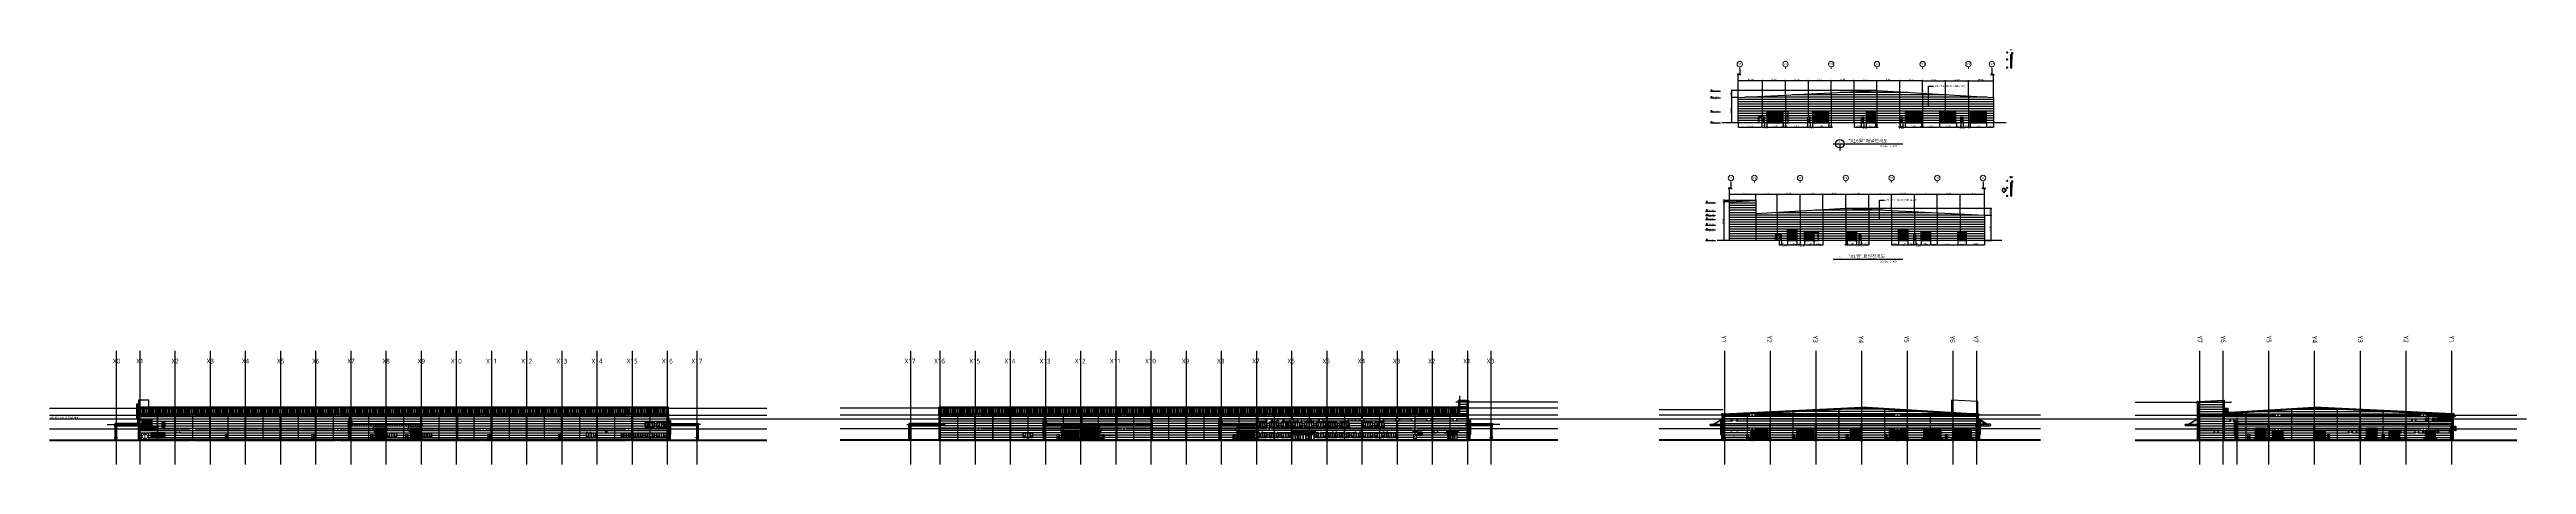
# Model space of a CAD drawing. Header units: millimetres. Extents: x 5734690 to 6791112, y -2208365 to -2031423.
import ezdxf
from ezdxf.enums import TextEntityAlignment as Align

# ---------------------------------------------------------------- set-up
doc = ezdxf.new("R2010")
doc.units = ezdxf.units.MM
doc.header["$LTSCALE"] = 1000
for name, pattern in [('CEN', [62, 60, -1, 0, -1]), ('CENTER', [50.8, 31.75, -6.35, 6.35, -6.35]), ('CONTINOUS', [0]), ('HID', [2.3, 1.5, -0.8]), ('HIDDEN', [0.375, 0.25, -0.125])]:
    doc.linetypes.add(name, pattern=pattern)
doc.layers.get('0').update_dxf_attribs({"lineweight": 9})
doc.layers.get('DEFPOINTS').update_dxf_attribs({"color": 140})
for name, color, linetype in [('1', 1, 'Continuous'), ('3ELEV', 3, 'Continuous'), ('6ELEV', 6, 'Continuous'), ('7ELEV', 7, 'Continuous'), ('8', 8, 'Continuous'), ('A-LEVEL', 6, 'Continuous'), ('AA-GRID', 1, 'CENTER'), ('AA_ELE', 7, 'Continuous'), ('AA_LEAD', 7, 'Continuous'), ('AA_PAWA', 3, 'Continuous'), ('AP_DOFR', 4, 'Continuous'), ('BOLLARD', 8, 'Continuous'), ('CANOPY', 7, 'Continuous'), ('CEN', 1, 'CEN'), ('COL', 2, 'Continuous'), ('DIMM', 4, 'Continuous'), ('DRAIN', 5, 'Continuous'), ('E', 15, 'Continuous'), ('FLASHING', 6, 'Continuous'), ('H RAIL', 6, 'Continuous'), ('LADDER', 5, 'Continuous'), ('LOUVER', 7, 'Continuous'), ('panel', 4, 'Continuous'), ('PANEL 입면', 5, 'Continuous'), ('PANEL-INT', 4, 'CONTINOUS'), ('PAT', 252, 'Continuous'), ('REV_1', 4, 'Continuous'), ('SOLID', 252, 'Continuous'), ('SYMB', 7, 'Continuous'), ('TEX', 3, 'Continuous'), ('WAL', 3, 'Continuous'), ('WID', 4, 'Continuous'), ('WIN', 142, 'Continuous'), ('WINDOW', 4, 'Continuous'), ('중심선', 1, 'CEN')]:
    doc.layers.add(name, color=color, linetype=linetype)
doc.layers.add('2-배관명', color=2, linetype='Continuous', plot=False)
doc.layers.add('Defpoint', color=147, linetype='Continuous', plot=False)
for name, color, linetype, lineweight in [('7', 7, 'Continuous', 5), ('A-WD-FR1', 6, 'Continuous', 5), ('DOOR', 6, 'Continuous', 13), ('ELE', 6, 'Continuous', 15), ('TXT', 7, 'Continuous', 13)]:
    doc.layers.add(name, color=color, linetype=linetype, lineweight=lineweight)
doc.layers.add('REVISED_JSW_20230926', color=7, linetype='Continuous', true_color=0xe6cb18, plot=False)
doc.styles.add('HSG07', font='romans.shx', dxfattribs={"width": 0.7, "bigfont": 'gsg1.shx'})
doc.styles.add('HT-400', font='Dotum.ttf', dxfattribs={"height": 800})
doc.styles.add('HUMAN', font='malgun.ttf')
doc.styles.add('HY 울릉도L', font='arial.ttf')
doc.styles.add('LG전자', font='malgun.ttf')
doc.styles.add('MAP_돋음', font='Dotum.ttf')
doc.styles.get("Standard").update_dxf_attribs({"font": '현대하모니 L.ttf'})
doc.styles.add('돋움', font='Dotum.ttf')
doc.styles.add('현대하모니L', font='')
doc.styles.get('현대하모니L').set_extended_font_data('현대하모니 L')
doc.dimstyles.new('400', dxfattribs={"dimscale": 100, "dimtxt": 5.85, "dimasz": 2.5, "dimexe": 2, "dimexo": 1, "dimgap": 0.8, "dimtad": 1, "dimdec": 0, "dimdsep": 46, "dimlunit": 6, "dimtxsty": 'HY 울릉도L', "dimblk": 'DOT', "dimcen": 2.5, "dimdle": 2, "dimclrd": 1, "dimclre": 1, "dimclrt": 7, "dimadec": 0, "dimazin": 0, "dimtfac": 1, "dimtdec": 0, "dimtix": 1, "dimtmove": 2, "dimatfit": 3, "dimfxl": 1.5, "dimtolj": 1, "dimtzin": 0, "dimarcsym": 0})
doc.dimstyles.new('ISO-25', dxfattribs={"dimtxt": 2.5, "dimasz": 2.5, "dimexe": 1.25, "dimexo": 0.625, "dimtad": 1, "dimtxsty": 'Standard', "dimcen": 2.5, "dimadec": 0, "dimazin": 0, "dimtfac": 1, "dimtmove": 0, "dimatfit": 3, "dimfxl": 1, "dimarcsym": 0})
pattern_1 = [(180, (0, -28.84), (-1e-14, -95.25), [])]

# ---------------------------------------------------------------- blocks, each defined once
blk = doc.blocks.new('zw$B791')
at = {"layer": 'WIN', "color": 8}
for p, q in [((50, 0), (50, 2000)), ((50, 1950), (975, 1950)), ((975, 700), (50, 700)), ((975, 650), (50, 650)), ((975, 50), (50, 50)), ((1025, 1950), (1975, 1950)), ((1975, 50), (1025, 50)), ((2025, 1950), (2975, 1950)), ((2975, 50), (2025, 50)), ((3025, 1950), (3950, 1950)), ((3950, 700), (3025, 700)), ((3950, 650), (3025, 650)), ((3950, 50), (3025, 50)), ((3950, 2000), (3950, 0))]:
    blk.add_line(p, q, dxfattribs=at)
at = {"layer": 'WIN', "color": 4}
blk.add_lwpolyline([(0, 0), (4000, 0), (4000, 2000), (0, 2000)], close=True, dxfattribs=at)
at = {"layer": 'WIN', "color": 1, "linetype": 'HID', "ltscale": 0.3}
for points in [[(975, 50), (512, 650), (50, 50)], [(3950, 50), (3487, 650), (3025, 50)]]:
    blk.add_lwpolyline(points, dxfattribs=at)
at = {"layer": 'WIN', "color": 8}
for points in [[(925, 600), (100, 600), (100, 100), (925, 100)], [(1025, 2000), (975, 2000), (975, 0), (1025, 0)], [(2025, 2000), (1975, 2000), (1975, 0), (2025, 0)], [(3025, 2000), (2975, 2000), (2975, 0), (3025, 0)], [(3900, 600), (3075, 600), (3075, 100), (3900, 100)]]:
    blk.add_lwpolyline(points, close=True, dxfattribs=at)
blk = doc.blocks.new('BOLLARD_EL_1')
at = {"layer": 'SOLID'}
h = blk.add_hatch(color=256, dxfattribs=at)
h.paths.add_polyline_path([(-75, 1014), (-75, 1050), (-111, 1050), (-261, 1200), (-119, 1200), (75, 1006), (75, 864)])
h.paths.add_polyline_path([(75, 14), (75, 156), (-75, 306), (-75, 164)])
h.paths.add_polyline_path([(-75, 589), (-75, 731), (75, 581), (75, 439)])
h.paths.add_polyline_path([(275, 589), (275, 731), (425, 581), (425, 439)])
h.paths.add_polyline_path([(425, 14), (425, 156), (275, 306), (275, 164)])
h.paths.add_polyline_path([(275, 1014), (275, 1125, -0.08921255), (280, 1151), (425, 1006), (425, 864)])
h.paths.add_polyline_path([(-294, 1050), (-436, 1050), (-558, 1172, -0.22564529), (-500, 1200), (-444, 1200)])
h.paths.add_polyline_path([(725, 1125, 0.02029238), (725, 1131), (656, 1200, 0.02029238), (650, 1200), (514, 1200), (663, 1051, 0.36395839), (725, 1125)])
at = {"layer": 'ELE'}
for p, q in [((-575, 1125), (-575, 1125)), ((0, 1200), (-500, 1200)), ((-75, 1050), (-500, 1050)), ((-75, 14), (-75, 1050)), ((75, 14), (75, 1125)), ((275, 14), (275, 1125)), ((350, 1200), (650, 1200)), ((425, 14), (425, 1050)), ((425, 1050), (650, 1050)), ((725, 1125), (725, 1125))]:
    blk.add_line(p, q, dxfattribs=at)
for centre, start, end in [((-500, 1125), 90, 180), ((-500, 1125), 180, 270), ((0, 1125), 0, 90), ((350, 1125), 90, 180), ((650, 1125), 0, 90), ((650, 1125), 270, 0)]:
    blk.add_arc(centre, 75, start, end, dxfattribs=at)
blk.add_point((175, 0), dxfattribs=at)
at = {"layer": 'SOLID'}
for p, q in [((-436, 1050), (-558, 1172)), ((-294, 1050), (-444, 1200)), ((-111, 1050), (-261, 1200)), ((425, 864), (275, 1014)), ((425, 581), (275, 731)), ((425, 439), (275, 589)), ((425, 156), (275, 306)), ((425, 14), (275, 164)), ((425, 1006), (280, 1151)), ((663, 1051), (514, 1200)), ((725, 1131), (656, 1200))]:
    blk.add_line(p, q, dxfattribs=at)
at = {"layer": 'WINDOW'}
for points in [[(-125, 0), (125, 0), (125, 14), (-125, 14)], [(225, 0), (475, 0), (475, 14), (225, 14)]]:
    blk.add_lwpolyline(points, close=True, dxfattribs=at)
blk = doc.blocks.new('DRAIN_CANOPY_EL_1')
at = {"layer": 'DRAIN'}
blk.add_lwpolyline([(-100, 6700), (100, 6700), (100, 0), (-100, 0)], close=True, dxfattribs=at)
blk.add_arc((0, 5800), 100, 180, 0, dxfattribs=at)
blk = doc.blocks.new('CANOPY_EL_R')
at = {"layer": '3ELEV'}
for points in [[(108125, 6200), (-625, 6200), (-625, 7200), (108125, 7200)], [(-625, 7200), (108125, 7200), (108125, 6900), (-625, 6900)]]:
    blk.add_lwpolyline(points, close=True, dxfattribs=at)
at = {"layer": 'CANOPY'}
for points in [[(200, 6200), (-200, 6200), (-200, 0), (200, 0)], [(180, 6200), (-180, 6200), (-180, 0), (180, 0)], [(19700, 6200), (19300, 6200), (19300, 0), (19700, 0)], [(19680, 6200), (19320, 6200), (19320, 0), (19680, 0)], [(39200, 6200), (38800, 6200), (38800, 0), (39200, 0)], [(39180, 6200), (38820, 6200), (38820, 0), (39180, 0)], [(58700, 6200), (58300, 6200), (58300, 0), (58700, 0)], [(58680, 6200), (58320, 6200), (58320, 0), (58680, 0)], [(78200, 6200), (77800, 6200), (77800, 0), (78200, 0)], [(78180, 6200), (77820, 6200), (77820, 0), (78180, 0)], [(97700, 6200), (97300, 6200), (97300, 0), (97700, 0)], [(97680, 6200), (97320, 6200), (97320, 0), (97680, 0)], [(107700, 6200), (107300, 6200), (107300, 0), (107700, 0)], [(107680, 6200), (107320, 6200), (107320, 0), (107680, 0)]]:
    blk.add_lwpolyline(points, close=True, dxfattribs=at)
at = {"layer": 'DRAIN'}
for p in [(0, 200), (19500, 200), (39000, 200), (58500, 200), (78000, 200), (97500, 200), (107500, 200)]:
    blk.add_blockref('DRAIN_CANOPY_EL_1', p, dxfattribs=at)
blk = doc.blocks.new('A$C4A1D6DD7')
at = {"layer": '6ELEV', "elevation": 0}
blk.add_lwpolyline([(550, 180), (750, 180), (750, 2220), (550, 2220)], close=True, dxfattribs=at)
at = {"layer": '7'}
for p, q in [((870, 863), (782, 858)), ((782, 842), (870, 837))]:
    blk.add_line(p, q, dxfattribs=at)
for centre, radius, start, end in [((782, 850), 7.88, 90, 270), ((870, 850), 18.1, 223.124926, 136.875074), ((870, 850), 13.2, 270, 90)]:
    blk.add_arc(centre, radius, start, end, dxfattribs=at)
at = {"layer": '8'}
for p, q in [((684, 2045), (628, 2113)), ((684, 367), (628, 435)), ((664, 2054), (638, 2086)), ((694, 1049), (638, 1117)), ((664, 375), (638, 408)), ((679, 2063), (647, 2101)), ((679, 385), (647, 423)), ((674, 1057), (648, 1090)), ((689, 1067), (657, 1105))]:
    blk.add_line(p, q, dxfattribs=at)
at = {"layer": '8', "elevation": 0}
blk.add_lwpolyline([(560, 190), (740, 190), (740, 2210), (560, 2210)], close=True, dxfattribs=at)
at = {"layer": 'DOOR'}
for p, q in [((-24, 2362), (-124, 2362)), ((-24, 26), (-124, 26)), ((-120, 0), (-120, 2400)), ((-120, 2370), (920, 2370)), ((-115, 30), (-115, 2370)), ((-115, 30), (915, 30)), ((915, 30), (915, 2370)), ((920, 0), (920, 2400))]:
    blk.add_line(p, q, dxfattribs=at)
at = {"layer": 'DOOR', "color": 1}
for p, q in [((765, 850), (896, 850)), ((782, 867), (782, 832)), ((870, 876), (870, 824))]:
    blk.add_line(p, q, dxfattribs=at)
at = {"layer": 'DOOR'}
blk.add_lwpolyline([(-150, 0), (950, 0), (950, 2400), (-150, 2400)], close=True, dxfattribs=at)
at = {"layer": 'E', "color": 1}
for p, q in [((920, 2370), (-115, 1200)), ((-115, 1200), (915, 30))]:
    blk.add_line(p, q, dxfattribs=at)
blk = doc.blocks.new('BOLLARD_EL_2')
at = {"layer": 'BOLLARD'}
for p, q in [((-700, 665), (-132, 992)), ((-700, 485), (-500, 600)), ((-700, 365), (-500, 480)), ((-700, 185), (-500, 300)), ((-700, 65), (-500, 180)), ((-685, 793), (-327, 1000)), ((-127, 769), (47, 870)), ((-100, 665), (91, 775)), ((-100, 485), (100, 600)), ((-100, 365), (100, 480)), ((-100, 185), (100, 300)), ((-100, 65), (100, 180))]:
    blk.add_line(p, q, dxfattribs=at)
blk.add_lwpolyline([(100, 700), (100, 0), (-100, 0), (-100, 700, 0.41421356), (-200, 800), (-400, 800, 0.41421356), (-500, 700), (-500, 0), (-700, 0), (-700, 700, -0.41421356), (-400, 1000), (-200, 1000, -0.41421356)], format="xyb", close=True, dxfattribs=at)
blk = doc.blocks.new('CANOPY_EL_L')
at = {"layer": '3ELEV'}
for points in [[(91900, 6200), (-400, 6200), (-400, 7200), (91900, 7200)], [(-400, 7200), (91900, 7200), (91900, 6900), (-400, 6900)]]:
    blk.add_lwpolyline(points, close=True, dxfattribs=at)
at = {"layer": 'CANOPY'}
for points in [[(200, 6200), (-200, 6200), (-200, 0), (200, 0)], [(180, 6200), (-180, 6200), (-180, 0), (180, 0)], [(19700, 6200), (19300, 6200), (19300, 0), (19700, 0)], [(19680, 6200), (19320, 6200), (19320, 0), (19680, 0)], [(39200, 6200), (38800, 6200), (38800, 0), (39200, 0)], [(39180, 6200), (38820, 6200), (38820, 0), (39180, 0)], [(58700, 6200), (58300, 6200), (58300, 0), (58700, 0)], [(58680, 6200), (58320, 6200), (58320, 0), (58680, 0)], [(78200, 6200), (77800, 6200), (77800, 0), (78200, 0)], [(78180, 6200), (77820, 6200), (77820, 0), (78180, 0)], [(91700, 6200), (91300, 6200), (91300, 0), (91700, 0)], [(91680, 6200), (91320, 6200), (91320, 0), (91680, 0)]]:
    blk.add_lwpolyline(points, close=True, dxfattribs=at)
at = {"layer": 'DRAIN'}
for p in [(0, 200), (19500, 200), (39000, 200), (58500, 200), (78000, 200), (91500, 200)]:
    blk.add_blockref('DRAIN_CANOPY_EL_1', p, dxfattribs=at)
blk = doc.blocks.new('LADDER_EL_2')
at = {"layer": 'DEFPOINTS'}
blk.add_line((305, 8300), (305, 0), dxfattribs=at)
at = {"layer": 'LADDER'}
for p, q in [((-45, 8300), (-45, 2400)), ((630, 8240), (630, 2400)), ((655, 8300), (655, 2400))]:
    blk.add_line(p, q, dxfattribs=at)
for points in [[(-45, 8300), (655, 8300), (655, 8240), (-45, 8240)], [(-45, 8300), (45, 8300), (45, 0), (-45, 0)], [(-45, 8300), (655, 8300), (655, 8240), (-45, 8240)], [(-45, 8000), (655, 8000), (655, 7940), (-45, 7940)], [(-45, 7200), (655, 7200), (655, 7140), (-45, 7140)], [(-45, 6400), (655, 6400), (655, 6340), (-45, 6340)], [(-45, 5600), (655, 5600), (655, 5540), (-45, 5540)], [(-45, 4800), (655, 4800), (655, 4740), (-45, 4740)], [(-45, 4000), (655, 4000), (655, 3940), (-45, 3940)], [(-45, 3200), (655, 3200), (655, 3140), (-45, 3140)], [(-45, 2400), (655, 2400), (655, 2340), (-45, 2340)]]:
    blk.add_lwpolyline(points, close=True, dxfattribs=at)
for points in [[(115, 8240), (115, 2400), (150, 2400), (150, 8240)], [(335, 8240), (335, 2400), (275, 2400), (275, 8240)], [(495, 8240), (495, 2400), (460, 2400), (460, 8240)]]:
    blk.add_lwpolyline(points, dxfattribs=at)
blk = doc.blocks.new('CANOPY_EL_1')
at = {"color": 8, "linetype": 'Continuous', "lineweight": -3}
for p, q in [((-425, 6930), (30425, 6930)), ((-425, 6900), (-425, 6930)), ((600, 6900), (600, 6200)), ((1600, 6900), (1600, 6200)), ((2600, 6900), (2600, 6200)), ((3600, 6900), (3600, 6200)), ((4600, 6900), (4600, 6200)), ((5600, 6900), (5600, 6200)), ((6600, 6900), (6600, 6200)), ((7600, 6900), (7600, 6200)), ((8600, 6900), (8600, 6200)), ((9600, 6900), (9600, 6200)), ((10600, 6900), (10600, 6200)), ((11600, 6900), (11600, 6200)), ((12600, 6900), (12600, 6200)), ((13600, 6900), (13600, 6200)), ((14600, 6900), (14600, 6200)), ((15600, 6900), (15600, 6200)), ((16600, 6900), (16600, 6200)), ((17600, 6900), (17600, 6200)), ((18600, 6900), (18600, 6200)), ((19600, 6900), (19600, 6200)), ((20600, 6900), (20600, 6200)), ((21600, 6900), (21600, 6200)), ((22600, 6900), (22600, 6200)), ((23600, 6900), (23600, 6200)), ((24600, 6900), (24600, 6200)), ((25600, 6900), (25600, 6200)), ((26600, 6900), (26600, 6200)), ((27600, 6900), (27600, 6200)), ((28600, 6900), (28600, 6200)), ((29600, 6900), (29600, 6200))]:
    blk.add_line(p, q, dxfattribs=at)
at = {"layer": 'DRAIN'}
for points in [[(100, 10700), (-100, 10700), (-100, 7130), (100, 7130)], [(-10, 10900), (10, 10900), (10, 10500), (-10, 10500)], [(15100, 10700), (14900, 10700), (14900, 7130), (15100, 7130)], [(14990, 10900), (15010, 10900), (15010, 10500), (14990, 10500)], [(30100, 10700), (29900, 10700), (29900, 7130), (30100, 7130)], [(29990, 10900), (30010, 10900), (30010, 10500), (29990, 10500)], [(-10, 7300), (10, 7300), (10, 6900), (-10, 6900)], [(14990, 7300), (15010, 7300), (15010, 6900), (14990, 6900)], [(29990, 7300), (30010, 7300), (30010, 6900), (29990, 6900)]]:
    blk.add_lwpolyline(points, close=True, dxfattribs=at)
at = {"layer": 'WAL'}
for p, q in [((30425, 6830), (-425, 6830)), ((-425, 6270), (30425, 6270))]:
    blk.add_line(p, q, dxfattribs=at)
for points in [[(30425, 6830), (30425, 6900), (-425, 6900), (-425, 6830)], [(-425, 6270), (-425, 6200), (30425, 6200), (30425, 6270)], [(-400, 6830), (-400, 6270)], [(30400, 6830), (30400, 6270)]]:
    blk.add_lwpolyline(points, dxfattribs=at)
at = {"layer": '중심선', "lineweight": -2}
for p in [(12135, 6900), (13415, 6900)]:
    blk.add_point(p, dxfattribs=at)
blk = doc.blocks.new('CANOPY_EL_2')
at = {"color": 8, "linetype": 'Continuous', "lineweight": -3}
for p, q in [((-325, 6930), (45325, 6930)), ((-325, 6900), (-325, 6930)), ((600, 6900), (600, 6200)), ((1600, 6900), (1600, 6200)), ((2600, 6900), (2600, 6200)), ((3600, 6900), (3600, 6200)), ((4600, 6900), (4600, 6200)), ((5600, 6900), (5600, 6200)), ((6600, 6900), (6600, 6200)), ((7600, 6900), (7600, 6200)), ((8600, 6900), (8600, 6200)), ((9600, 6900), (9600, 6200)), ((10600, 6900), (10600, 6200)), ((11600, 6900), (11600, 6200)), ((12600, 6900), (12600, 6200)), ((13600, 6900), (13600, 6200)), ((14600, 6900), (14600, 6200)), ((15600, 6900), (15600, 6200)), ((16600, 6900), (16600, 6200)), ((17600, 6900), (17600, 6200)), ((18600, 6900), (18600, 6200)), ((19600, 6900), (19600, 6200)), ((20600, 6900), (20600, 6200)), ((21600, 6900), (21600, 6200)), ((22600, 6900), (22600, 6200)), ((23600, 6900), (23600, 6200)), ((24600, 6900), (24600, 6200)), ((25600, 6900), (25600, 6200)), ((26600, 6900), (26600, 6200)), ((27600, 6900), (27600, 6200)), ((28600, 6900), (28600, 6200)), ((29600, 6900), (29600, 6200)), ((30600, 6900), (30600, 6200)), ((31600, 6900), (31600, 6200)), ((32600, 6900), (32600, 6200)), ((33600, 6900), (33600, 6200)), ((34600, 6900), (34600, 6200)), ((35600, 6900), (35600, 6200)), ((36600, 6900), (36600, 6200)), ((37600, 6900), (37600, 6200)), ((38600, 6900), (38600, 6200)), ((39600, 6900), (39600, 6200)), ((40600, 6900), (40600, 6200)), ((41600, 6900), (41600, 6200)), ((42600, 6900), (42600, 6200)), ((43600, 6900), (43600, 6200)), ((44600, 6900), (44600, 6200)), ((45325, 6900), (45325, 6930)), ((74675, 6930), (90325, 6930)), ((74675, 6900), (74675, 6930)), ((75600, 6900), (75600, 6200)), ((76600, 6900), (76600, 6200)), ((77600, 6900), (77600, 6200)), ((78600, 6900), (78600, 6200)), ((79600, 6900), (79600, 6200)), ((80600, 6900), (80600, 6200)), ((81600, 6900), (81600, 6200)), ((82600, 6900), (82600, 6200)), ((83600, 6900), (83600, 6200)), ((84600, 6900), (84600, 6200)), ((85600, 6900), (85600, 6200)), ((86600, 6900), (86600, 6200)), ((87600, 6900), (87600, 6200)), ((88600, 6900), (88600, 6200)), ((89600, 6900), (89600, 6200)), ((90325, 6900), (90325, 6930))]:
    blk.add_line(p, q, dxfattribs=at)
at = {"layer": 'DRAIN'}
for points in [[(100, 10700), (-100, 10700), (-100, 7130), (100, 7130)], [(-10, 10900), (10, 10900), (10, 10500), (-10, 10500)], [(15100, 10700), (14900, 10700), (14900, 7130), (15100, 7130)], [(14990, 10900), (15010, 10900), (15010, 10500), (14990, 10500)], [(30100, 10700), (29900, 10700), (29900, 7130), (30100, 7130)], [(29990, 10900), (30010, 10900), (30010, 10500), (29990, 10500)], [(45100, 10700), (44900, 10700), (44900, 7130), (45100, 7130)], [(44990, 10900), (45010, 10900), (45010, 10500), (44990, 10500)], [(75100, 10700), (74900, 10700), (74900, 7130), (75100, 7130)], [(74990, 10900), (75010, 10900), (75010, 10500), (74990, 10500)], [(90100, 10700), (89900, 10700), (89900, 7130), (90100, 7130)], [(89990, 10900), (90010, 10900), (90010, 10500), (89990, 10500)], [(-10, 7300), (10, 7300), (10, 6900), (-10, 6900)], [(14990, 7300), (15010, 7300), (15010, 6900), (14990, 6900)], [(29990, 7300), (30010, 7300), (30010, 6900), (29990, 6900)], [(44990, 7300), (45010, 7300), (45010, 6900), (44990, 6900)], [(74990, 7300), (75010, 7300), (75010, 6900), (74990, 6900)], [(89990, 7300), (90010, 7300), (90010, 6900), (89990, 6900)]]:
    blk.add_lwpolyline(points, close=True, dxfattribs=at)
at = {"layer": 'WAL'}
for p, q in [((45325, 6830), (-325, 6830)), ((-325, 6270), (45325, 6270)), ((90325, 6830), (74675, 6830)), ((74675, 6270), (90325, 6270))]:
    blk.add_line(p, q, dxfattribs=at)
for points in [[(45325, 6830), (45325, 6900), (-325, 6900), (-325, 6830)], [(-325, 6270), (-325, 6200), (45325, 6200), (45325, 6270)], [(-300, 6830), (-300, 6270)], [(45300, 6830), (45300, 6270)], [(90325, 6830), (90325, 6900), (74675, 6900), (74675, 6830)], [(74675, 6270), (74675, 6200), (90325, 6200), (90325, 6270)], [(74700, 6830), (74700, 6270)], [(90300, 6830), (90300, 6270)]]:
    blk.add_lwpolyline(points, dxfattribs=at)
at = {"layer": '중심선', "lineweight": -2}
for p in [(12135, 6900), (13415, 6900), (87135, 6900), (88415, 6900)]:
    blk.add_point(p, dxfattribs=at)
blk = doc.blocks.new('*U15')
for p, q in [((-100, 250), (100, 250)), ((-100, 250), (-100, 234)), ((-100, 234), (-25, 234)), ((-5, 214), (-5, -214)), ((5, 214), (5, -214)), ((25, 234), (100, 234)), ((100, 250), (100, 234)), ((-100, -234), (-25, -234)), ((-100, -234), (-100, -250)), ((-100, -250), (100, -250)), ((25, -234), (100, -234)), ((100, -234), (100, -250))]:
    blk.add_line(p, q)
for centre, start, end in [((-25, 214), 0, 90), ((25, 214), 90, 180), ((-25, -214), 270, 0), ((25, -214), 180, 270)]:
    blk.add_arc(centre, 20, start, end)
blk = doc.blocks.new('LADDER_EL_1')
at = {"layer": 'DEFPOINTS'}
for p, q in [((-240, 8100), (240, 8100)), ((-240, 7800), (240, 7800)), ((-240, 7500), (240, 7500)), ((-240, 7200), (240, 7200)), ((-240, 6900), (240, 6900)), ((-240, 6600), (240, 6600)), ((-240, 6300), (240, 6300)), ((-240, 6000), (240, 6000)), ((-240, 5700), (240, 5700)), ((-240, 5400), (240, 5400)), ((-240, 5100), (240, 5100)), ((-240, 4800), (240, 4800)), ((-240, 4500), (240, 4500)), ((-240, 4200), (240, 4200)), ((-240, 3900), (240, 3900)), ((-240, 3600), (240, 3600)), ((-240, 3300), (240, 3300)), ((-240, 3000), (240, 3000)), ((-240, 2700), (240, 2700)), ((-240, 2400), (240, 2400)), ((-240, 2100), (240, 2100)), ((-240, 1800), (240, 1800)), ((-240, 1500), (240, 1500)), ((-240, 1200), (240, 1200)), ((-240, 900), (240, 900)), ((-240, 600), (240, 600)), ((-240, 300), (240, 300)), ((0, 8300), (0, 0))]:
    blk.add_line(p, q, dxfattribs=at)
at = {"layer": 'LADDER'}
for p, q in [((-350, 8300), (-350, 2400)), ((-325, 8240), (-325, 2400)), ((-206, 8240), (-206, 0)), ((-200, 8240), (-200, 0)), ((200, 8240), (200, 0)), ((206, 8240), (206, 0)), ((325, 8240), (325, 2400)), ((350, 8300), (350, 2400))]:
    blk.add_line(p, q, dxfattribs=at)
for points in [[(-350, 8300), (350, 8300), (350, 8240), (-350, 8240)], [(-350, 7400), (350, 7400), (350, 7340), (-350, 7340)], [(-350, 6400), (350, 6400), (350, 6340), (-350, 6340)], [(-350, 5600), (350, 5600), (350, 5540), (-350, 5540)], [(-350, 4800), (350, 4800), (350, 4740), (-350, 4740)], [(-350, 4000), (350, 4000), (350, 3940), (-350, 3940)], [(-350, 3200), (350, 3200), (350, 3140), (-350, 3140)], [(-350, 2400), (350, 2400), (350, 2340), (-350, 2340)], [(-200, 8110), (200, 8110), (200, 8090), (-200, 8090)], [(-200, 7810), (200, 7810), (200, 7790), (-200, 7790)], [(-200, 7510), (200, 7510), (200, 7490), (-200, 7490)], [(-200, 7210), (200, 7210), (200, 7190), (-200, 7190)], [(-200, 6910), (200, 6910), (200, 6890), (-200, 6890)], [(-200, 6610), (200, 6610), (200, 6590), (-200, 6590)], [(-200, 6310), (200, 6310), (200, 6290), (-200, 6290)], [(-200, 6010), (200, 6010), (200, 5990), (-200, 5990)], [(-200, 5710), (200, 5710), (200, 5690), (-200, 5690)], [(-200, 5410), (200, 5410), (200, 5390), (-200, 5390)], [(-200, 5110), (200, 5110), (200, 5090), (-200, 5090)], [(-200, 4810), (200, 4810), (200, 4790), (-200, 4790)], [(-200, 4510), (200, 4510), (200, 4490), (-200, 4490)], [(-200, 4210), (200, 4210), (200, 4190), (-200, 4190)], [(-200, 3910), (200, 3910), (200, 3890), (-200, 3890)], [(-200, 3610), (200, 3610), (200, 3590), (-200, 3590)], [(-200, 3310), (200, 3310), (200, 3290), (-200, 3290)], [(-200, 3010), (200, 3010), (200, 2990), (-200, 2990)], [(-200, 2710), (200, 2710), (200, 2690), (-200, 2690)], [(-200, 2410), (200, 2410), (200, 2390), (-200, 2390)], [(-200, 2110), (200, 2110), (200, 2090), (-200, 2090)], [(-200, 1810), (200, 1810), (200, 1790), (-200, 1790)], [(-200, 1510), (200, 1510), (200, 1490), (-200, 1490)], [(-200, 1210), (200, 1210), (200, 1190), (-200, 1190)], [(-200, 910), (200, 910), (200, 890), (-200, 890)], [(-200, 610), (200, 610), (200, 590), (-200, 590)], [(-200, 310), (200, 310), (200, 290), (-200, 290)]]:
    blk.add_lwpolyline(points, close=True, dxfattribs=at)
for points in [[(-30, 8300), (30, 8300)], [(30, 8240), (30, 2460), (-30, 2460), (-30, 8240)]]:
    blk.add_lwpolyline(points, dxfattribs=at)
blk = doc.blocks.new('LADDER_EL_3')
at = {"layer": 'DEFPOINTS'}
blk.add_line((305, 8200), (305, 0), dxfattribs=at)
at = {"layer": 'LADDER'}
for p, q in [((-45, 8200), (-45, 2400)), ((630, 8140), (630, 2400)), ((655, 8200), (655, 2400))]:
    blk.add_line(p, q, dxfattribs=at)
for points in [[(-45, 8200), (655, 8200), (655, 8140), (-45, 8140)], [(-45, 8200), (45, 8200), (45, 0), (-45, 0)], [(-45, 8200), (655, 8200), (655, 8140), (-45, 8140)], [(-45, 7200), (655, 7200), (655, 7140), (-45, 7140)], [(-45, 6400), (655, 6400), (655, 6340), (-45, 6340)], [(-45, 5600), (655, 5600), (655, 5540), (-45, 5540)], [(-45, 4800), (655, 4800), (655, 4740), (-45, 4740)], [(-45, 4000), (655, 4000), (655, 3940), (-45, 3940)], [(-45, 3200), (655, 3200), (655, 3140), (-45, 3140)], [(-45, 2400), (655, 2400), (655, 2340), (-45, 2340)]]:
    blk.add_lwpolyline(points, close=True, dxfattribs=at)
for points in [[(115, 8140), (115, 2400), (150, 2400), (150, 8140)], [(335, 8140), (335, 2400), (275, 2400), (275, 8140)], [(495, 8140), (495, 2400), (460, 2400), (460, 8140)]]:
    blk.add_lwpolyline(points, dxfattribs=at)
blk = doc.blocks.new('LADDER_EL_4')
at = {"layer": 'DEFPOINTS'}
for p, q in [((-240, 6900), (240, 6900)), ((-240, 6600), (240, 6600)), ((-240, 6300), (240, 6300)), ((-240, 6000), (240, 6000)), ((-240, 5700), (240, 5700)), ((-240, 5400), (240, 5400)), ((-240, 5100), (240, 5100)), ((-240, 4800), (240, 4800)), ((-240, 4500), (240, 4500)), ((-240, 4200), (240, 4200)), ((-240, 3900), (240, 3900)), ((-240, 3600), (240, 3600)), ((-240, 3300), (240, 3300)), ((-240, 3000), (240, 3000)), ((-240, 2700), (240, 2700)), ((-240, 2400), (240, 2400)), ((-240, 2100), (240, 2100)), ((-240, 1800), (240, 1800)), ((-240, 1500), (240, 1500)), ((-240, 1200), (240, 1200)), ((-240, 900), (240, 900)), ((-240, 600), (240, 600)), ((-240, 300), (240, 300)), ((0, 8200), (0, 0))]:
    blk.add_line(p, q, dxfattribs=at)
at = {"layer": 'LADDER'}
for p, q in [((-350, 8200), (-350, 2400)), ((-325, 8140), (-325, 2400)), ((-206, 8140), (-206, 0)), ((-200, 8140), (-200, 0)), ((200, 8140), (200, 0)), ((206, 8140), (206, 0)), ((325, 8140), (325, 2400)), ((350, 8200), (350, 2400))]:
    blk.add_line(p, q, dxfattribs=at)
for points in [[(-350, 8200), (350, 8200), (350, 8140), (-350, 8140)], [(-350, 7200), (350, 7200), (350, 7140), (-350, 7140)], [(-350, 6400), (350, 6400), (350, 6340), (-350, 6340)], [(-350, 5600), (350, 5600), (350, 5540), (-350, 5540)], [(-350, 4800), (350, 4800), (350, 4740), (-350, 4740)], [(-350, 4000), (350, 4000), (350, 3940), (-350, 3940)], [(-350, 3200), (350, 3200), (350, 3140), (-350, 3140)], [(-350, 2400), (350, 2400), (350, 2340), (-350, 2340)], [(-200, 6910), (200, 6910), (200, 6890), (-200, 6890)], [(-200, 6610), (200, 6610), (200, 6590), (-200, 6590)], [(-200, 6310), (200, 6310), (200, 6290), (-200, 6290)], [(-200, 6010), (200, 6010), (200, 5990), (-200, 5990)], [(-200, 5710), (200, 5710), (200, 5690), (-200, 5690)], [(-200, 5410), (200, 5410), (200, 5390), (-200, 5390)], [(-200, 5110), (200, 5110), (200, 5090), (-200, 5090)], [(-200, 4810), (200, 4810), (200, 4790), (-200, 4790)], [(-200, 4510), (200, 4510), (200, 4490), (-200, 4490)], [(-200, 4210), (200, 4210), (200, 4190), (-200, 4190)], [(-200, 3910), (200, 3910), (200, 3890), (-200, 3890)], [(-200, 3610), (200, 3610), (200, 3590), (-200, 3590)], [(-200, 3310), (200, 3310), (200, 3290), (-200, 3290)], [(-200, 3010), (200, 3010), (200, 2990), (-200, 2990)], [(-200, 2710), (200, 2710), (200, 2690), (-200, 2690)], [(-200, 2410), (200, 2410), (200, 2390), (-200, 2390)], [(-200, 2110), (200, 2110), (200, 2090), (-200, 2090)], [(-200, 1810), (200, 1810), (200, 1790), (-200, 1790)], [(-200, 1510), (200, 1510), (200, 1490), (-200, 1490)], [(-200, 1210), (200, 1210), (200, 1190), (-200, 1190)], [(-200, 910), (200, 910), (200, 890), (-200, 890)], [(-200, 610), (200, 610), (200, 590), (-200, 590)], [(-200, 310), (200, 310), (200, 290), (-200, 290)]]:
    blk.add_lwpolyline(points, close=True, dxfattribs=at)
for points in [[(-30, 8200), (30, 8200)], [(30, 8140), (30, 2460), (-30, 2460), (-30, 8140)]]:
    blk.add_lwpolyline(points, dxfattribs=at)
blk = doc.blocks.new('BOLLARD_EL_3')
at = {"layer": 'ELE'}
for p, q in [((-400, 0), (0, 0)), ((400, 0), (0, 0)), ((-475, -1186), (-475, -75)), ((-325, -150), (0, -150)), ((-325, -1186), (-325, -150)), ((325, -150), (0, -150)), ((325, -1186), (325, -150)), ((475, -1186), (475, -75))]:
    blk.add_line(p, q, dxfattribs=at)
for centre, start, end in [((-400, -75), 90, 180), ((400, -75), 0, 90)]:
    blk.add_arc(centre, 75, start, end, dxfattribs=at)
at = {"layer": 'PAT'}
blk.add_line((-200, 0), (-425, 0), dxfattribs=at)
at = {"layer": 'SOLID'}
for p, q in [((-475, -336), (-139, 0)), ((-475, -194), (-281, 0)), ((-106, -150), (44, 0)), ((36, -150), (186, 0)), ((219, -150), (369, 0)), ((-475, -519), (-325, -369)), ((-475, -661), (-325, -511)), ((-475, -844), (-325, -694)), ((-475, -986), (-325, -836)), ((-475, -1169), (-325, -1019)), ((-350, -1186), (-325, -1161)), ((325, -186), (468, -43)), ((325, -369), (475, -219)), ((325, -511), (475, -361)), ((325, -694), (475, -544)), ((325, -836), (475, -686)), ((325, -1019), (475, -869)), ((325, -1161), (475, -1011))]:
    blk.add_line(p, q, dxfattribs=at)
at = {"layer": 'WINDOW'}
for points in [[(-275, -1200), (-525, -1200), (-525, -1186), (-275, -1186)], [(275, -1200), (525, -1200), (525, -1186), (275, -1186)]]:
    blk.add_lwpolyline(points, close=True, dxfattribs=at)
blk = doc.blocks.new('c-sec')
h = blk.add_hatch()
h.set_pattern_fill('ANSI31', color=16, scale=0.05, style=0)
h.set_pattern_definition([(45, (-0.5, 3e-17), (-0.112253, 0.112253), [])])
h.paths.add_polyline_path([(0.5, 0, -1), (0, 0, 1), (-0.5, 0, 1)])
at = {"color": 16, "linetype": 'CENTER', "ltscale": 0.1}
for p, q in [((-0.5, 0), (0.5, 0)), ((0, 0.5), (0, -0.5))]:
    blk.add_line(p, q, dxfattribs=at)
at = {"linetype": 'Continuous'}
blk.add_circle((0, 0), 0.5, dxfattribs=at)
at = {"color": 16, "linetype": 'Continuous'}
for centre, start, end in [((-0.25, 0), 0, 180), ((0.25, 0), 180, 0)]:
    blk.add_arc(centre, 0.25, start, end, dxfattribs=at)
blk = doc.blocks.new('*U18')
at = {"xscale": 150, "yscale": 150, "zscale": 150}
blk.add_blockref('c-sec', (0, 0), dxfattribs=at)
at = {"layer": '2-배관명', "style": 'HSG07', "width": 0.8}
blk.add_text('덕트(150A) ', height=5, dxfattribs=at).set_placement((0, 0), align=Align.TOP_RIGHT)
at = {"layer": '2-배관명', "style": 'HSG07', "width": 0.7}
blk.add_attdef('배관명칭', text='', height=10, dxfattribs=at).set_placement((0, 0), align=Align.TOP_LEFT)
blk = doc.blocks.new('*U19')
at = {"xscale": 250, "yscale": 250, "zscale": 250}
blk.add_blockref('c-sec', (0, 0), dxfattribs=at)
at = {"layer": '2-배관명', "style": 'HSG07', "width": 0.8}
blk.add_text('덕트(250A) ', height=5, dxfattribs=at).set_placement((0, 0), align=Align.TOP_RIGHT)
at = {"layer": '2-배관명', "style": 'HSG07', "width": 0.7}
blk.add_attdef('배관명칭', text='', height=10, dxfattribs=at).set_placement((0, 0), align=Align.TOP_LEFT)
blk = doc.blocks.new('_Dot')
at = {"color": 0, "linetype": 'ByBlock', "lineweight": -2}
blk.add_line((-0.5, 0), (-1, 0), dxfattribs=at)
at = {"color": 0, "linetype": 'ByBlock', "const_width": 0.5}
blk.add_lwpolyline([(-0.25, 0, 1), (0.25, 0, 1)], format="xyb", close=True, dxfattribs=at)
blk = doc.blocks.new('*D299')
at = {"layer": 'DEFPOINTS', "color": 0, "lineweight": -3}
for p in [(6465338, -2044619), (6454938, -2051820), (6465338, -2051308)]:
    blk.add_point(p, dxfattribs=at)
at = {"layer": 'PANEL 입면', "color": 1, "lineweight": -2}
for p, q in [((6454938, -2051720), (6454938, -2044419)), ((6455188, -2044619), (6465088, -2044619)), ((6465338, -2051208), (6465338, -2044419))]:
    blk.add_line(p, q, dxfattribs=at)
at = {"layer": 'PANEL 입면', "color": 1, "lineweight": -2, "xscale": 250, "yscale": 250, "zscale": 250, "rotation": 180}
blk.add_blockref('_Dot', (6454938, -2044619), dxfattribs=at)
at = {"layer": 'PANEL 입면', "color": 1, "lineweight": -2, "xscale": 250, "yscale": 250, "zscale": 250}
blk.add_blockref('_Dot', (6465338, -2044619), dxfattribs=at)
at = {"layer": 'PANEL 입면', "color": 7, "insert": (6460138, -2044187), "char_height": 585, "attachment_point": 5, "style": 'HY 울릉도L'}
blk.add_mtext('\\A1;10,400', dxfattribs=at)
blk = doc.blocks.new('*D300')
at = {"layer": 'DEFPOINTS', "color": 0, "lineweight": -3}
for p in [(6475088, -2044619), (6465338, -2051308), (6475088, -2050603)]:
    blk.add_point(p, dxfattribs=at)
at = {"layer": 'PANEL 입면', "color": 1, "lineweight": -2}
for p, q in [((6465338, -2051208), (6465338, -2044419)), ((6465588, -2044619), (6474838, -2044619)), ((6475088, -2050503), (6475088, -2044419))]:
    blk.add_line(p, q, dxfattribs=at)
at = {"layer": 'PANEL 입면', "color": 1, "lineweight": -2, "xscale": 250, "yscale": 250, "zscale": 250, "rotation": 180}
blk.add_blockref('_Dot', (6465338, -2044619), dxfattribs=at)
at = {"layer": 'PANEL 입면', "color": 1, "lineweight": -2, "xscale": 250, "yscale": 250, "zscale": 250}
blk.add_blockref('_Dot', (6475088, -2044619), dxfattribs=at)
at = {"layer": 'PANEL 입면', "color": 7, "insert": (6470213, -2044187), "char_height": 585, "attachment_point": 5, "style": 'HY 울릉도L'}
blk.add_mtext('\\A1;9,750', dxfattribs=at)
blk = doc.blocks.new('*D301')
at = {"layer": 'DEFPOINTS', "color": 0, "lineweight": -3}
for p in [(6484838, -2044619), (6475088, -2050603), (6484838, -2050347)]:
    blk.add_point(p, dxfattribs=at)
at = {"layer": 'PANEL 입면', "color": 1, "lineweight": -2}
for p, q in [((6475088, -2050503), (6475088, -2044419)), ((6475338, -2044619), (6484588, -2044619)), ((6484838, -2050247), (6484838, -2044419))]:
    blk.add_line(p, q, dxfattribs=at)
at = {"layer": 'PANEL 입면', "color": 1, "lineweight": -2, "xscale": 250, "yscale": 250, "zscale": 250, "rotation": 180}
blk.add_blockref('_Dot', (6475088, -2044619), dxfattribs=at)
at = {"layer": 'PANEL 입면', "color": 1, "lineweight": -2, "xscale": 250, "yscale": 250, "zscale": 250}
blk.add_blockref('_Dot', (6484838, -2044619), dxfattribs=at)
at = {"layer": 'PANEL 입면', "color": 7, "insert": (6479963, -2044187), "char_height": 585, "attachment_point": 5, "style": 'HY 울릉도L'}
blk.add_mtext('\\A1;9,750', dxfattribs=at)
blk = doc.blocks.new('*D302')
at = {"layer": 'DEFPOINTS', "color": 0, "lineweight": -3}
for p in [(6494588, -2044619), (6484838, -2050347), (6494588, -2049866)]:
    blk.add_point(p, dxfattribs=at)
at = {"layer": 'PANEL 입면', "color": 1, "lineweight": -2}
for p, q in [((6484838, -2050247), (6484838, -2044419)), ((6485088, -2044619), (6494338, -2044619)), ((6494588, -2049766), (6494588, -2044419))]:
    blk.add_line(p, q, dxfattribs=at)
at = {"layer": 'PANEL 입면', "color": 1, "lineweight": -2, "xscale": 250, "yscale": 250, "zscale": 250, "rotation": 180}
blk.add_blockref('_Dot', (6484838, -2044619), dxfattribs=at)
at = {"layer": 'PANEL 입면', "color": 1, "lineweight": -2, "xscale": 250, "yscale": 250, "zscale": 250}
blk.add_blockref('_Dot', (6494588, -2044619), dxfattribs=at)
at = {"layer": 'PANEL 입면', "color": 7, "insert": (6489713, -2044188), "char_height": 585, "attachment_point": 5, "style": 'HY 울릉도L'}
blk.add_mtext('\\A1;9,750', dxfattribs=at)
blk = doc.blocks.new('*D303')
at = {"layer": 'DEFPOINTS', "color": 0, "lineweight": -3}
for p in [(6504338, -2044619), (6504338, -2049385), (6494588, -2049866)]:
    blk.add_point(p, dxfattribs=at)
at = {"layer": 'PANEL 입면', "color": 1, "lineweight": -2}
for p, q in [((6494588, -2049766), (6494588, -2044419)), ((6494838, -2044619), (6504088, -2044619)), ((6504338, -2049285), (6504338, -2044419))]:
    blk.add_line(p, q, dxfattribs=at)
at = {"layer": 'PANEL 입면', "color": 1, "lineweight": -2, "xscale": 250, "yscale": 250, "zscale": 250, "rotation": 180}
blk.add_blockref('_Dot', (6494588, -2044619), dxfattribs=at)
at = {"layer": 'PANEL 입면', "color": 1, "lineweight": -2, "xscale": 250, "yscale": 250, "zscale": 250}
blk.add_blockref('_Dot', (6504338, -2044619), dxfattribs=at)
at = {"layer": 'PANEL 입면', "color": 7, "insert": (6499463, -2044188), "char_height": 585, "attachment_point": 5, "style": 'HY 울릉도L'}
blk.add_mtext('\\A1;9,750', dxfattribs=at)
blk = doc.blocks.new('*D304')
at = {"layer": 'DEFPOINTS', "color": 0, "lineweight": -3}
for p in [(6504338, -2049385), (6514088, -2044619), (6514088, -2048680)]:
    blk.add_point(p, dxfattribs=at)
at = {"layer": 'PANEL 입면', "color": 1, "lineweight": -2}
for p, q in [((6504338, -2049285), (6504338, -2044419)), ((6504588, -2044619), (6513838, -2044619)), ((6514088, -2048580), (6514088, -2044419))]:
    blk.add_line(p, q, dxfattribs=at)
at = {"layer": 'PANEL 입면', "color": 1, "lineweight": -2, "xscale": 250, "yscale": 250, "zscale": 250, "rotation": 180}
blk.add_blockref('_Dot', (6504338, -2044619), dxfattribs=at)
at = {"layer": 'PANEL 입면', "color": 1, "lineweight": -2, "xscale": 250, "yscale": 250, "zscale": 250}
blk.add_blockref('_Dot', (6514088, -2044619), dxfattribs=at)
at = {"layer": 'PANEL 입면', "color": 7, "insert": (6509213, -2044188), "char_height": 585, "attachment_point": 5, "style": 'HY 울릉도L'}
blk.add_mtext('\\A1;9,750', dxfattribs=at)
blk = doc.blocks.new('*D305')
at = {"layer": 'DEFPOINTS', "color": 0, "lineweight": -3}
for p in [(6514088, -2048903), (6523838, -2044619), (6523838, -2049480)]:
    blk.add_point(p, dxfattribs=at)
at = {"layer": 'PANEL 입면', "color": 1, "lineweight": -2}
for p, q in [((6514088, -2048803), (6514088, -2044419)), ((6514338, -2044619), (6523588, -2044619)), ((6523838, -2049380), (6523838, -2044419))]:
    blk.add_line(p, q, dxfattribs=at)
at = {"layer": 'PANEL 입면', "color": 1, "lineweight": -2, "xscale": 250, "yscale": 250, "zscale": 250, "rotation": 180}
blk.add_blockref('_Dot', (6514088, -2044619), dxfattribs=at)
at = {"layer": 'PANEL 입면', "color": 1, "lineweight": -2, "xscale": 250, "yscale": 250, "zscale": 250}
blk.add_blockref('_Dot', (6523838, -2044619), dxfattribs=at)
at = {"layer": 'PANEL 입면', "color": 7, "insert": (6518963, -2044188), "char_height": 585, "attachment_point": 5, "style": 'HY 울릉도L'}
blk.add_mtext('\\A1;9,750', dxfattribs=at)
blk = doc.blocks.new('*D306')
at = {"layer": 'DEFPOINTS', "color": 0, "lineweight": -3}
for p in [(6533588, -2044619), (6523838, -2049480), (6533588, -2049834)]:
    blk.add_point(p, dxfattribs=at)
at = {"layer": 'PANEL 입면', "color": 1, "lineweight": -2}
for p, q in [((6523838, -2049380), (6523838, -2044419)), ((6524088, -2044619), (6533338, -2044619)), ((6533588, -2049734), (6533588, -2044419))]:
    blk.add_line(p, q, dxfattribs=at)
at = {"layer": 'PANEL 입면', "color": 1, "lineweight": -2, "xscale": 250, "yscale": 250, "zscale": 250, "rotation": 180}
blk.add_blockref('_Dot', (6523838, -2044619), dxfattribs=at)
at = {"layer": 'PANEL 입면', "color": 1, "lineweight": -2, "xscale": 250, "yscale": 250, "zscale": 250}
blk.add_blockref('_Dot', (6533588, -2044619), dxfattribs=at)
at = {"layer": 'PANEL 입면', "color": 7, "insert": (6528713, -2044188), "char_height": 585, "attachment_point": 5, "style": 'HY 울릉도L'}
blk.add_mtext('\\A1;9,750', dxfattribs=at)
blk = doc.blocks.new('*D307')
at = {"layer": 'DEFPOINTS', "color": 0, "lineweight": -3}
for p in [(6543338, -2044715), (6533588, -2049834), (6543338, -2050635)]:
    blk.add_point(p, dxfattribs=at)
at = {"layer": 'PANEL 입면', "color": 1, "lineweight": -2}
for p, q in [((6533588, -2049734), (6533588, -2044515)), ((6533838, -2044715), (6543088, -2044715)), ((6543338, -2050535), (6543338, -2044515))]:
    blk.add_line(p, q, dxfattribs=at)
at = {"layer": 'PANEL 입면', "color": 1, "lineweight": -2, "xscale": 250, "yscale": 250, "zscale": 250, "rotation": 180}
blk.add_blockref('_Dot', (6533588, -2044715), dxfattribs=at)
at = {"layer": 'PANEL 입면', "color": 1, "lineweight": -2, "xscale": 250, "yscale": 250, "zscale": 250}
blk.add_blockref('_Dot', (6543338, -2044715), dxfattribs=at)
at = {"layer": 'PANEL 입면', "color": 7, "insert": (6538463, -2044283), "char_height": 585, "attachment_point": 5, "style": 'HY 울릉도L'}
blk.add_mtext('\\A1;9,750', dxfattribs=at)
blk = doc.blocks.new('*D308')
at = {"layer": 'DEFPOINTS', "color": 0, "lineweight": -3}
for p in [(6553088, -2044715), (6543338, -2050635), (6553088, -2051212)]:
    blk.add_point(p, dxfattribs=at)
at = {"layer": 'PANEL 입면', "color": 1, "lineweight": -2}
for p, q in [((6543338, -2050535), (6543338, -2044515)), ((6543588, -2044715), (6552838, -2044715)), ((6553088, -2051112), (6553088, -2044515))]:
    blk.add_line(p, q, dxfattribs=at)
at = {"layer": 'PANEL 입면', "color": 1, "lineweight": -2, "xscale": 250, "yscale": 250, "zscale": 250, "rotation": 180}
blk.add_blockref('_Dot', (6543338, -2044715), dxfattribs=at)
at = {"layer": 'PANEL 입면', "color": 1, "lineweight": -2, "xscale": 250, "yscale": 250, "zscale": 250}
blk.add_blockref('_Dot', (6553088, -2044715), dxfattribs=at)
at = {"layer": 'PANEL 입면', "color": 7, "insert": (6548213, -2044283), "char_height": 585, "attachment_point": 5, "style": 'HY 울릉도L'}
blk.add_mtext('\\A1;9,750', dxfattribs=at)
blk = doc.blocks.new('*D309')
at = {"layer": 'DEFPOINTS', "color": 0, "lineweight": -3}
for p in [(6563738, -2044715), (6553088, -2051212), (6563738, -2051840)]:
    blk.add_point(p, dxfattribs=at)
at = {"layer": 'PANEL 입면', "color": 1, "lineweight": -2}
for p, q in [((6553088, -2051112), (6553088, -2044515)), ((6553338, -2044715), (6563488, -2044715)), ((6563738, -2051740), (6563738, -2044515))]:
    blk.add_line(p, q, dxfattribs=at)
at = {"layer": 'PANEL 입면', "color": 1, "lineweight": -2, "xscale": 250, "yscale": 250, "zscale": 250, "rotation": 180}
blk.add_blockref('_Dot', (6553088, -2044715), dxfattribs=at)
at = {"layer": 'PANEL 입면', "color": 1, "lineweight": -2, "xscale": 250, "yscale": 250, "zscale": 250}
blk.add_blockref('_Dot', (6563738, -2044715), dxfattribs=at)
at = {"layer": 'PANEL 입면', "color": 7, "insert": (6558413, -2044283), "char_height": 585, "attachment_point": 5, "style": 'HY 울릉도L'}
blk.add_mtext('\\A1;10,650', dxfattribs=at)
blk = doc.blocks.new('*D310')
at = {"layer": 'DEFPOINTS', "color": 0, "lineweight": -3}
for p in [(6452170, -2051820), (6454949, -2051820), (6454938, -2062680)]:
    blk.add_point(p, dxfattribs=at)
at = {"layer": 'PANEL 입면', "color": 1, "lineweight": -2}
for p, q in [((6454849, -2051820), (6451970, -2051820)), ((6452170, -2062430), (6452170, -2052070)), ((6454838, -2062680), (6451970, -2062680))]:
    blk.add_line(p, q, dxfattribs=at)
at = {"layer": 'PANEL 입면', "color": 1, "lineweight": -2, "xscale": 250, "yscale": 250, "zscale": 250}
for p, rotation in [((6452170, -2051820), 90), ((6452170, -2062680), 270)]:
    blk.add_blockref('_Dot', p, dxfattribs=dict(at, rotation=rotation))
at = {"layer": 'PANEL 입면', "color": 7, "insert": (6451738, -2057250), "char_height": 585, "attachment_point": 5, "rotation": 90, "style": 'HY 울릉도L'}
blk.add_mtext('\\A1;10,860', dxfattribs=at)
blk = doc.blocks.new('*D311')
at = {"layer": 'DEFPOINTS', "color": 0, "lineweight": -3}
for p in [(6452170, -2048903), (6514088, -2048903), (6454949, -2051820)]:
    blk.add_point(p, dxfattribs=at)
at = {"layer": 'PANEL 입면', "color": 1, "lineweight": -2}
for p, q in [((6513988, -2048903), (6451970, -2048903)), ((6452170, -2051570), (6452170, -2049153)), ((6454849, -2051820), (6451970, -2051820))]:
    blk.add_line(p, q, dxfattribs=at)
at = {"layer": 'PANEL 입면', "color": 1, "lineweight": -2, "xscale": 250, "yscale": 250, "zscale": 250}
for p, rotation in [((6452170, -2048903), 90), ((6452170, -2051820), 270)]:
    blk.add_blockref('_Dot', p, dxfattribs=dict(at, rotation=rotation))
at = {"layer": 'PANEL 입면', "color": 7, "insert": (6451738, -2050362), "char_height": 585, "attachment_point": 5, "rotation": 90, "style": 'HY 울릉도L'}
blk.add_mtext('\\A1;2,917', dxfattribs=at)
blk = doc.blocks.new('*D312')
at = {"layer": 'DEFPOINTS', "color": 0, "lineweight": -3}
for p in [(6467088, -2062680), (6474088, -2062680), (6474088, -2064501)]:
    blk.add_point(p, dxfattribs=at)
at = {"layer": 'PANEL 입면', "color": 1, "lineweight": -2}
for p, q in [((6467088, -2062780), (6467088, -2064701)), ((6467338, -2064501), (6473838, -2064501)), ((6474088, -2062780), (6474088, -2064701))]:
    blk.add_line(p, q, dxfattribs=at)
at = {"layer": 'PANEL 입면', "color": 1, "lineweight": -2, "xscale": 250, "yscale": 250, "zscale": 250, "rotation": 180}
blk.add_blockref('_Dot', (6467088, -2064501), dxfattribs=at)
at = {"layer": 'PANEL 입면', "color": 1, "lineweight": -2, "xscale": 250, "yscale": 250, "zscale": 250}
blk.add_blockref('_Dot', (6474088, -2064501), dxfattribs=at)
at = {"layer": 'PANEL 입면', "color": 7, "insert": (6470588, -2064069), "char_height": 585, "attachment_point": 5, "style": 'HY 울릉도L'}
blk.add_mtext('\\A1;7,000', dxfattribs=at)
blk = doc.blocks.new('*D313')
at = {"layer": 'DEFPOINTS', "color": 0, "lineweight": -3}
for p in [(6475088, -2050680), (6474088, -2062680), (6475088, -2064501)]:
    blk.add_point(p, dxfattribs=at)
at = {"layer": 'PANEL 입면', "color": 1, "lineweight": -2}
for p, q in [((6475088, -2050780), (6475088, -2064701)), ((6473838, -2064501), (6473588, -2064501)), ((6474088, -2062780), (6474088, -2064701)), ((6474088, -2064501), (6475088, -2064501)), ((6475338, -2064501), (6475588, -2064501))]:
    blk.add_line(p, q, dxfattribs=at)
at = {"layer": 'PANEL 입면', "color": 1, "lineweight": -2, "xscale": 250, "yscale": 250, "zscale": 250}
blk.add_blockref('_Dot', (6474088, -2064501), dxfattribs=at)
at = {"layer": 'PANEL 입면', "color": 1, "lineweight": -2, "xscale": 250, "yscale": 250, "zscale": 250, "rotation": 180}
blk.add_blockref('_Dot', (6475088, -2064501), dxfattribs=at)
at = {"layer": 'PANEL 입면', "color": 7, "insert": (6474588, -2064069), "char_height": 585, "attachment_point": 5, "style": 'HY 울릉도L'}
blk.add_mtext('\\A1;1,000', dxfattribs=at)
blk = doc.blocks.new('*D314')
at = {"layer": 'DEFPOINTS', "color": 0, "lineweight": -3}
for p in [(6475088, -2050680), (6484513, -2062680), (6484513, -2064501)]:
    blk.add_point(p, dxfattribs=at)
at = {"layer": 'PANEL 입면', "color": 1, "lineweight": -2}
for p, q in [((6475088, -2050780), (6475088, -2064701)), ((6475338, -2064501), (6484263, -2064501)), ((6484513, -2062780), (6484513, -2064701))]:
    blk.add_line(p, q, dxfattribs=at)
at = {"layer": 'PANEL 입면', "color": 1, "lineweight": -2, "xscale": 250, "yscale": 250, "zscale": 250, "rotation": 180}
blk.add_blockref('_Dot', (6475088, -2064501), dxfattribs=at)
at = {"layer": 'PANEL 입면', "color": 1, "lineweight": -2, "xscale": 250, "yscale": 250, "zscale": 250}
blk.add_blockref('_Dot', (6484513, -2064501), dxfattribs=at)
at = {"layer": 'PANEL 입면', "color": 7, "lineweight": -3, "insert": (6479801, -2064069), "char_height": 585, "attachment_point": 5, "style": 'HY 울릉도L'}
blk.add_mtext('\\A1;9,425', dxfattribs=at)
blk = doc.blocks.new('*D315')
at = {"layer": 'DEFPOINTS', "color": 0, "lineweight": -3}
for p in [(6484513, -2062680), (6485563, -2062680), (6485563, -2064501)]:
    blk.add_point(p, dxfattribs=at)
at = {"layer": 'PANEL 입면', "color": 1, "lineweight": -2}
for p, q in [((6484263, -2064501), (6484013, -2064501)), ((6484513, -2062780), (6484513, -2064701)), ((6484513, -2064501), (6485563, -2064501)), ((6485563, -2062780), (6485563, -2064701)), ((6485813, -2064501), (6486063, -2064501))]:
    blk.add_line(p, q, dxfattribs=at)
at = {"layer": 'PANEL 입면', "color": 1, "lineweight": -2, "xscale": 250, "yscale": 250, "zscale": 250}
blk.add_blockref('_Dot', (6484513, -2064501), dxfattribs=at)
at = {"layer": 'PANEL 입면', "color": 1, "lineweight": -2, "xscale": 250, "yscale": 250, "zscale": 250, "rotation": 180}
blk.add_blockref('_Dot', (6485563, -2064501), dxfattribs=at)
at = {"layer": 'PANEL 입면', "color": 7, "lineweight": -3, "insert": (6485038, -2064069), "char_height": 585, "attachment_point": 5, "style": 'HY 울릉도L'}
blk.add_mtext('\\A1;1,050', dxfattribs=at)
blk = doc.blocks.new('*D316')
at = {"layer": 'DEFPOINTS', "color": 0, "lineweight": -3}
for p in [(6485563, -2062680), (6486588, -2062680), (6486588, -2064501)]:
    blk.add_point(p, dxfattribs=at)
at = {"layer": 'PANEL 입면', "color": 1, "lineweight": -2}
for p, q in [((6485563, -2062780), (6485563, -2064701)), ((6485813, -2064501), (6486338, -2064501)), ((6486588, -2062780), (6486588, -2064701))]:
    blk.add_line(p, q, dxfattribs=at)
at = {"layer": 'PANEL 입면', "color": 1, "lineweight": -2, "xscale": 250, "yscale": 250, "zscale": 250, "rotation": 180}
blk.add_blockref('_Dot', (6485563, -2064501), dxfattribs=at)
at = {"layer": 'PANEL 입면', "color": 1, "lineweight": -2, "xscale": 250, "yscale": 250, "zscale": 250}
blk.add_blockref('_Dot', (6486588, -2064501), dxfattribs=at)
at = {"layer": 'PANEL 입면', "color": 7, "lineweight": -3, "insert": (6485979, -2064954), "char_height": 585, "attachment_point": 5, "style": 'HY 울릉도L'}
blk.add_mtext('\\A1;1,025', dxfattribs=at)
blk = doc.blocks.new('*D317')
at = {"layer": 'DEFPOINTS', "color": 0, "lineweight": -3}
for p in [(6486588, -2062680), (6493588, -2062680), (6493588, -2064501)]:
    blk.add_point(p, dxfattribs=at)
at = {"layer": 'PANEL 입면', "color": 1, "lineweight": -2}
for p, q in [((6486588, -2062780), (6486588, -2064701)), ((6486838, -2064501), (6493338, -2064501)), ((6493588, -2062780), (6493588, -2064701))]:
    blk.add_line(p, q, dxfattribs=at)
at = {"layer": 'PANEL 입면', "color": 1, "lineweight": -2, "xscale": 250, "yscale": 250, "zscale": 250, "rotation": 180}
blk.add_blockref('_Dot', (6486588, -2064501), dxfattribs=at)
at = {"layer": 'PANEL 입면', "color": 1, "lineweight": -2, "xscale": 250, "yscale": 250, "zscale": 250}
blk.add_blockref('_Dot', (6493588, -2064501), dxfattribs=at)
at = {"layer": 'PANEL 입면', "color": 7, "lineweight": -3, "insert": (6490088, -2064069), "char_height": 585, "attachment_point": 5, "style": 'HY 울릉도L'}
blk.add_mtext('\\A1;7,000', dxfattribs=at)
blk = doc.blocks.new('*D318')
at = {"layer": 'DEFPOINTS', "color": 0, "lineweight": -3}
for p in [(6493588, -2062680), (6494588, -2062680), (6494588, -2064501)]:
    blk.add_point(p, dxfattribs=at)
at = {"layer": 'PANEL 입면', "color": 1, "lineweight": -2}
for p, q in [((6493338, -2064501), (6493088, -2064501)), ((6493588, -2062780), (6493588, -2064701)), ((6493588, -2064501), (6494588, -2064501)), ((6494588, -2062780), (6494588, -2064701)), ((6494838, -2064501), (6495088, -2064501))]:
    blk.add_line(p, q, dxfattribs=at)
at = {"layer": 'PANEL 입면', "color": 1, "lineweight": -2, "xscale": 250, "yscale": 250, "zscale": 250}
blk.add_blockref('_Dot', (6493588, -2064501), dxfattribs=at)
at = {"layer": 'PANEL 입면', "color": 1, "lineweight": -2, "xscale": 250, "yscale": 250, "zscale": 250, "rotation": 180}
blk.add_blockref('_Dot', (6494588, -2064501), dxfattribs=at)
at = {"layer": 'PANEL 입면', "color": 7, "lineweight": -3, "insert": (6494088, -2064069), "char_height": 585, "attachment_point": 5, "style": 'HY 울릉도L'}
blk.add_mtext('\\A1;1,000', dxfattribs=at)
blk = doc.blocks.new('*D319')
at = {"layer": 'DEFPOINTS', "color": 0, "lineweight": -3}
for p in [(6504338, -2062680), (6507413, -2062680), (6507413, -2064501)]:
    blk.add_point(p, dxfattribs=at)
at = {"layer": 'PANEL 입면', "color": 1, "lineweight": -2}
for p, q in [((6504338, -2062780), (6504338, -2064701)), ((6504588, -2064501), (6507163, -2064501)), ((6507413, -2062780), (6507413, -2064701))]:
    blk.add_line(p, q, dxfattribs=at)
at = {"layer": 'PANEL 입면', "color": 1, "lineweight": -2, "xscale": 250, "yscale": 250, "zscale": 250, "rotation": 180}
blk.add_blockref('_Dot', (6504338, -2064501), dxfattribs=at)
at = {"layer": 'PANEL 입면', "color": 1, "lineweight": -2, "xscale": 250, "yscale": 250, "zscale": 250}
blk.add_blockref('_Dot', (6507413, -2064501), dxfattribs=at)
at = {"layer": 'PANEL 입면', "color": 7, "lineweight": -3, "insert": (6505876, -2064069), "char_height": 585, "attachment_point": 5, "style": 'HY 울릉도L'}
blk.add_mtext('\\A1;3,075', dxfattribs=at)
blk = doc.blocks.new('*D320')
at = {"layer": 'DEFPOINTS', "color": 0, "lineweight": -3}
for p in [(6507413, -2062680), (6508463, -2062680), (6508463, -2064501)]:
    blk.add_point(p, dxfattribs=at)
at = {"layer": 'PANEL 입면', "color": 1, "lineweight": -2}
for p, q in [((6507163, -2064501), (6506913, -2064501)), ((6507413, -2062780), (6507413, -2064701)), ((6507413, -2064501), (6508463, -2064501)), ((6508463, -2062780), (6508463, -2064701)), ((6508713, -2064501), (6508963, -2064501))]:
    blk.add_line(p, q, dxfattribs=at)
at = {"layer": 'PANEL 입면', "color": 1, "lineweight": -2, "xscale": 250, "yscale": 250, "zscale": 250}
blk.add_blockref('_Dot', (6507413, -2064501), dxfattribs=at)
at = {"layer": 'PANEL 입면', "color": 1, "lineweight": -2, "xscale": 250, "yscale": 250, "zscale": 250, "rotation": 180}
blk.add_blockref('_Dot', (6508463, -2064501), dxfattribs=at)
at = {"layer": 'PANEL 입면', "color": 7, "lineweight": -3, "insert": (6507938, -2064069), "char_height": 585, "attachment_point": 5, "style": 'HY 울릉도L'}
blk.add_mtext('\\A1;1,050', dxfattribs=at)
blk = doc.blocks.new('*D321')
at = {"layer": 'DEFPOINTS', "color": 0, "lineweight": -3}
for p in [(6508463, -2062680), (6509488, -2062680), (6509488, -2064501)]:
    blk.add_point(p, dxfattribs=at)
at = {"layer": 'PANEL 입면', "color": 1, "lineweight": -2}
for p, q in [((6508463, -2062780), (6508463, -2064701)), ((6508713, -2064501), (6509238, -2064501)), ((6509488, -2062780), (6509488, -2064701))]:
    blk.add_line(p, q, dxfattribs=at)
at = {"layer": 'PANEL 입면', "color": 1, "lineweight": -2, "xscale": 250, "yscale": 250, "zscale": 250, "rotation": 180}
blk.add_blockref('_Dot', (6508463, -2064501), dxfattribs=at)
at = {"layer": 'PANEL 입면', "color": 1, "lineweight": -2, "xscale": 250, "yscale": 250, "zscale": 250}
blk.add_blockref('_Dot', (6509488, -2064501), dxfattribs=at)
at = {"layer": 'PANEL 입면', "color": 7, "lineweight": -3, "insert": (6508986, -2065003), "char_height": 585, "attachment_point": 5, "style": 'HY 울릉도L'}
blk.add_mtext('\\A1;1,025', dxfattribs=at)
blk = doc.blocks.new('*D322')
at = {"layer": 'DEFPOINTS', "color": 0, "lineweight": -3}
for p in [(6509488, -2062680), (6513488, -2062680), (6513488, -2064501)]:
    blk.add_point(p, dxfattribs=at)
at = {"layer": 'PANEL 입면', "color": 1, "lineweight": -2}
for p, q in [((6509488, -2062780), (6509488, -2064701)), ((6509738, -2064501), (6513238, -2064501)), ((6513488, -2062780), (6513488, -2064701))]:
    blk.add_line(p, q, dxfattribs=at)
at = {"layer": 'PANEL 입면', "color": 1, "lineweight": -2, "xscale": 250, "yscale": 250, "zscale": 250, "rotation": 180}
blk.add_blockref('_Dot', (6509488, -2064501), dxfattribs=at)
at = {"layer": 'PANEL 입면', "color": 1, "lineweight": -2, "xscale": 250, "yscale": 250, "zscale": 250}
blk.add_blockref('_Dot', (6513488, -2064501), dxfattribs=at)
at = {"layer": 'PANEL 입면', "color": 7, "lineweight": -3, "insert": (6511488, -2064069), "char_height": 585, "attachment_point": 5, "style": 'HY 울릉도L'}
blk.add_mtext('\\A1;4,000', dxfattribs=at)
blk = doc.blocks.new('*D323')
at = {"layer": 'DEFPOINTS', "color": 0, "lineweight": -3}
for p in [(6513488, -2062680), (6514088, -2062680), (6514088, -2064501)]:
    blk.add_point(p, dxfattribs=at)
at = {"layer": 'PANEL 입면', "color": 1, "lineweight": -2}
for p, q in [((6513238, -2064501), (6512988, -2064501)), ((6513488, -2062780), (6513488, -2064701)), ((6513488, -2064501), (6514088, -2064501)), ((6514088, -2062780), (6514088, -2064701)), ((6514338, -2064501), (6514588, -2064501))]:
    blk.add_line(p, q, dxfattribs=at)
at = {"layer": 'PANEL 입면', "color": 1, "lineweight": -2, "xscale": 250, "yscale": 250, "zscale": 250}
blk.add_blockref('_Dot', (6513488, -2064501), dxfattribs=at)
at = {"layer": 'PANEL 입면', "color": 1, "lineweight": -2, "xscale": 250, "yscale": 250, "zscale": 250, "rotation": 180}
blk.add_blockref('_Dot', (6514088, -2064501), dxfattribs=at)
at = {"layer": 'PANEL 입면', "color": 7, "lineweight": -3, "insert": (6513788, -2064122), "char_height": 585, "attachment_point": 5, "style": 'HY 울릉도L'}
blk.add_mtext('\\A1;600', dxfattribs=at)
blk = doc.blocks.new('*D324')
at = {"layer": 'DEFPOINTS', "color": 0, "lineweight": -3}
for p in [(6523838, -2062680), (6524013, -2062680), (6524013, -2064501)]:
    blk.add_point(p, dxfattribs=at)
at = {"layer": 'PANEL 입면', "color": 1, "lineweight": -2}
for p, q in [((6523588, -2064501), (6523338, -2064501)), ((6523838, -2062780), (6523838, -2064701)), ((6523838, -2064501), (6524013, -2064501)), ((6524013, -2062780), (6524013, -2064701)), ((6524263, -2064501), (6524513, -2064501))]:
    blk.add_line(p, q, dxfattribs=at)
at = {"layer": 'PANEL 입면', "color": 1, "lineweight": -2, "xscale": 250, "yscale": 250, "zscale": 250}
blk.add_blockref('_Dot', (6523838, -2064501), dxfattribs=at)
at = {"layer": 'PANEL 입면', "color": 1, "lineweight": -2, "xscale": 250, "yscale": 250, "zscale": 250, "rotation": 180}
blk.add_blockref('_Dot', (6524013, -2064501), dxfattribs=at)
at = {"layer": 'PANEL 입면', "color": 7, "lineweight": -3, "insert": (6523838, -2064122), "char_height": 585, "attachment_point": 5, "style": 'HY 울릉도L'}
blk.add_mtext('\\A1;175', dxfattribs=at)
blk = doc.blocks.new('*D325')
at = {"layer": 'DEFPOINTS', "color": 0, "lineweight": -3}
for p in [(6524013, -2062680), (6525063, -2062680), (6525063, -2064501)]:
    blk.add_point(p, dxfattribs=at)
at = {"layer": 'PANEL 입면', "color": 1, "lineweight": -2}
for p, q in [((6524013, -2062780), (6524013, -2064701)), ((6524263, -2064501), (6524813, -2064501)), ((6525063, -2062780), (6525063, -2064701))]:
    blk.add_line(p, q, dxfattribs=at)
at = {"layer": 'PANEL 입면', "color": 1, "lineweight": -2, "xscale": 250, "yscale": 250, "zscale": 250, "rotation": 180}
blk.add_blockref('_Dot', (6524013, -2064501), dxfattribs=at)
at = {"layer": 'PANEL 입면', "color": 1, "lineweight": -2, "xscale": 250, "yscale": 250, "zscale": 250}
blk.add_blockref('_Dot', (6525063, -2064501), dxfattribs=at)
at = {"layer": 'PANEL 입면', "color": 7, "lineweight": -3, "insert": (6524500, -2065056), "char_height": 585, "attachment_point": 5, "style": 'HY 울릉도L'}
blk.add_mtext('\\A1;1,050', dxfattribs=at)
blk = doc.blocks.new('*D326')
at = {"layer": 'DEFPOINTS', "color": 0, "lineweight": -3}
for p in [(6525063, -2062680), (6526088, -2062680), (6526088, -2064501)]:
    blk.add_point(p, dxfattribs=at)
at = {"layer": 'PANEL 입면', "color": 1, "lineweight": -2}
for p, q in [((6524813, -2064501), (6524563, -2064501)), ((6525063, -2062780), (6525063, -2064701)), ((6525063, -2064501), (6526088, -2064501)), ((6526088, -2062780), (6526088, -2064701)), ((6526338, -2064501), (6526588, -2064501))]:
    blk.add_line(p, q, dxfattribs=at)
at = {"layer": 'PANEL 입면', "color": 1, "lineweight": -2, "xscale": 250, "yscale": 250, "zscale": 250}
blk.add_blockref('_Dot', (6525063, -2064501), dxfattribs=at)
at = {"layer": 'PANEL 입면', "color": 1, "lineweight": -2, "xscale": 250, "yscale": 250, "zscale": 250, "rotation": 180}
blk.add_blockref('_Dot', (6526088, -2064501), dxfattribs=at)
at = {"layer": 'PANEL 입면', "color": 7, "lineweight": -3, "insert": (6525576, -2064069), "char_height": 585, "attachment_point": 5, "style": 'HY 울릉도L'}
blk.add_mtext('\\A1;1,025', dxfattribs=at)
blk = doc.blocks.new('*D327')
at = {"layer": 'DEFPOINTS', "color": 0, "lineweight": -3}
for p in [(6526088, -2062680), (6533088, -2062680), (6533088, -2064501)]:
    blk.add_point(p, dxfattribs=at)
at = {"layer": 'PANEL 입면', "color": 1, "lineweight": -2}
for p, q in [((6526088, -2062780), (6526088, -2064701)), ((6526338, -2064501), (6532838, -2064501)), ((6533088, -2062780), (6533088, -2064701))]:
    blk.add_line(p, q, dxfattribs=at)
at = {"layer": 'PANEL 입면', "color": 1, "lineweight": -2, "xscale": 250, "yscale": 250, "zscale": 250, "rotation": 180}
blk.add_blockref('_Dot', (6526088, -2064501), dxfattribs=at)
at = {"layer": 'PANEL 입면', "color": 1, "lineweight": -2, "xscale": 250, "yscale": 250, "zscale": 250}
blk.add_blockref('_Dot', (6533088, -2064501), dxfattribs=at)
at = {"layer": 'PANEL 입면', "color": 7, "lineweight": -3, "insert": (6529588, -2064069), "char_height": 585, "attachment_point": 5, "style": 'HY 울릉도L'}
blk.add_mtext('\\A1;7,000', dxfattribs=at)
blk = doc.blocks.new('*D328')
at = {"layer": 'DEFPOINTS', "color": 0, "lineweight": -3}
for p in [(6533088, -2062680), (6533588, -2062680), (6533588, -2064501)]:
    blk.add_point(p, dxfattribs=at)
at = {"layer": 'PANEL 입면', "color": 1, "lineweight": -2}
for p, q in [((6532838, -2064501), (6532588, -2064501)), ((6533088, -2062780), (6533088, -2064701)), ((6533088, -2064501), (6533588, -2064501)), ((6533588, -2062780), (6533588, -2064701)), ((6533838, -2064501), (6534088, -2064501))]:
    blk.add_line(p, q, dxfattribs=at)
at = {"layer": 'PANEL 입면', "color": 1, "lineweight": -2, "xscale": 250, "yscale": 250, "zscale": 250}
blk.add_blockref('_Dot', (6533088, -2064501), dxfattribs=at)
at = {"layer": 'PANEL 입면', "color": 1, "lineweight": -2, "xscale": 250, "yscale": 250, "zscale": 250, "rotation": 180}
blk.add_blockref('_Dot', (6533588, -2064501), dxfattribs=at)
at = {"layer": 'PANEL 입면', "color": 7, "lineweight": -3, "insert": (6533338, -2064122), "char_height": 585, "attachment_point": 5, "style": 'HY 울릉도L'}
blk.add_mtext('\\A1;500', dxfattribs=at)
blk = doc.blocks.new('*D329')
at = {"layer": 'DEFPOINTS', "color": 0, "lineweight": -3}
for p in [(6533588, -2062680), (6540788, -2062680), (6540788, -2064501)]:
    blk.add_point(p, dxfattribs=at)
at = {"layer": 'PANEL 입면', "color": 1, "lineweight": -2}
for p, q in [((6533588, -2062780), (6533588, -2064701)), ((6533838, -2064501), (6540538, -2064501)), ((6540788, -2062780), (6540788, -2064701))]:
    blk.add_line(p, q, dxfattribs=at)
at = {"layer": 'PANEL 입면', "color": 1, "lineweight": -2, "xscale": 250, "yscale": 250, "zscale": 250, "rotation": 180}
blk.add_blockref('_Dot', (6533588, -2064501), dxfattribs=at)
at = {"layer": 'PANEL 입면', "color": 1, "lineweight": -2, "xscale": 250, "yscale": 250, "zscale": 250}
blk.add_blockref('_Dot', (6540788, -2064501), dxfattribs=at)
at = {"layer": 'PANEL 입면', "color": 7, "lineweight": -3, "insert": (6537188, -2064069), "char_height": 585, "attachment_point": 5, "style": 'HY 울릉도L'}
blk.add_mtext('\\A1;7,200', dxfattribs=at)
blk = doc.blocks.new('*D330')
at = {"layer": 'DEFPOINTS', "color": 0, "lineweight": -3}
for p in [(6540788, -2062680), (6547988, -2062680), (6547988, -2064501)]:
    blk.add_point(p, dxfattribs=at)
at = {"layer": 'PANEL 입면', "color": 1, "lineweight": -2}
for p, q in [((6540788, -2062780), (6540788, -2064701)), ((6541038, -2064501), (6547738, -2064501)), ((6547988, -2062780), (6547988, -2064701))]:
    blk.add_line(p, q, dxfattribs=at)
at = {"layer": 'PANEL 입면', "color": 1, "lineweight": -2, "xscale": 250, "yscale": 250, "zscale": 250, "rotation": 180}
blk.add_blockref('_Dot', (6540788, -2064501), dxfattribs=at)
at = {"layer": 'PANEL 입면', "color": 1, "lineweight": -2, "xscale": 250, "yscale": 250, "zscale": 250}
blk.add_blockref('_Dot', (6547988, -2064501), dxfattribs=at)
at = {"layer": 'PANEL 입면', "color": 7, "lineweight": -3, "insert": (6544388, -2064069), "char_height": 585, "attachment_point": 5, "style": 'HY 울릉도L'}
blk.add_mtext('\\A1;7,200', dxfattribs=at)
blk = doc.blocks.new('*D331')
at = {"layer": 'DEFPOINTS', "color": 0, "lineweight": -3}
for p in [(6547988, -2062680), (6549813, -2062680), (6549813, -2064501)]:
    blk.add_point(p, dxfattribs=at)
at = {"layer": 'PANEL 입면', "color": 1, "lineweight": -2}
for p, q in [((6547738, -2064501), (6547488, -2064501)), ((6547988, -2062780), (6547988, -2064701)), ((6547988, -2064501), (6549813, -2064501)), ((6549813, -2062780), (6549813, -2064701)), ((6550063, -2064501), (6550313, -2064501))]:
    blk.add_line(p, q, dxfattribs=at)
at = {"layer": 'PANEL 입면', "color": 1, "lineweight": -2, "xscale": 250, "yscale": 250, "zscale": 250}
blk.add_blockref('_Dot', (6547988, -2064501), dxfattribs=at)
at = {"layer": 'PANEL 입면', "color": 1, "lineweight": -2, "xscale": 250, "yscale": 250, "zscale": 250, "rotation": 180}
blk.add_blockref('_Dot', (6549813, -2064501), dxfattribs=at)
at = {"layer": 'PANEL 입면', "color": 7, "lineweight": -3, "insert": (6548901, -2064069), "char_height": 585, "attachment_point": 5, "style": 'HY 울릉도L'}
blk.add_mtext('\\A1;1,825', dxfattribs=at)
blk = doc.blocks.new('*D332')
at = {"layer": 'DEFPOINTS', "color": 0, "lineweight": -3}
for p in [(6549813, -2062680), (6550863, -2062680), (6550863, -2064501)]:
    blk.add_point(p, dxfattribs=at)
at = {"layer": 'PANEL 입면', "color": 1, "lineweight": -2}
for p, q in [((6549813, -2062780), (6549813, -2064701)), ((6550063, -2064501), (6550613, -2064501)), ((6550863, -2062780), (6550863, -2064701))]:
    blk.add_line(p, q, dxfattribs=at)
at = {"layer": 'PANEL 입면', "color": 1, "lineweight": -2, "xscale": 250, "yscale": 250, "zscale": 250, "rotation": 180}
blk.add_blockref('_Dot', (6549813, -2064501), dxfattribs=at)
at = {"layer": 'PANEL 입면', "color": 1, "lineweight": -2, "xscale": 250, "yscale": 250, "zscale": 250}
blk.add_blockref('_Dot', (6550863, -2064501), dxfattribs=at)
at = {"layer": 'PANEL 입면', "color": 7, "lineweight": -3, "insert": (6550363, -2065059), "char_height": 585, "attachment_point": 5, "style": 'HY 울릉도L'}
blk.add_mtext('\\A1;1,050', dxfattribs=at)
blk = doc.blocks.new('*D333')
at = {"layer": 'DEFPOINTS', "color": 0, "lineweight": -3}
for p in [(6550863, -2062680), (6553088, -2062680), (6553088, -2064501)]:
    blk.add_point(p, dxfattribs=at)
at = {"layer": 'PANEL 입면', "color": 1, "lineweight": -2}
for p, q in [((6550863, -2062780), (6550863, -2064701)), ((6551113, -2064501), (6552838, -2064501)), ((6553088, -2062780), (6553088, -2064701))]:
    blk.add_line(p, q, dxfattribs=at)
at = {"layer": 'PANEL 입면', "color": 1, "lineweight": -2, "xscale": 250, "yscale": 250, "zscale": 250, "rotation": 180}
blk.add_blockref('_Dot', (6550863, -2064501), dxfattribs=at)
at = {"layer": 'PANEL 입면', "color": 1, "lineweight": -2, "xscale": 250, "yscale": 250, "zscale": 250}
blk.add_blockref('_Dot', (6553088, -2064501), dxfattribs=at)
at = {"layer": 'PANEL 입면', "color": 7, "lineweight": -3, "insert": (6551976, -2064069), "char_height": 585, "attachment_point": 5, "style": 'HY 울릉도L'}
blk.add_mtext('\\A1;2,225', dxfattribs=at)
blk = doc.blocks.new('*D334')
at = {"layer": 'DEFPOINTS', "color": 0, "lineweight": -3}
for p in [(6553088, -2062680), (6553788, -2062680), (6553788, -2064501)]:
    blk.add_point(p, dxfattribs=at)
at = {"layer": 'PANEL 입면', "color": 1, "lineweight": -2}
for p, q in [((6553088, -2062780), (6553088, -2064701)), ((6553338, -2064501), (6553538, -2064501)), ((6553788, -2062780), (6553788, -2064701))]:
    blk.add_line(p, q, dxfattribs=at)
at = {"layer": 'PANEL 입면', "color": 1, "lineweight": -2, "xscale": 250, "yscale": 250, "zscale": 250, "rotation": 180}
blk.add_blockref('_Dot', (6553088, -2064501), dxfattribs=at)
at = {"layer": 'PANEL 입면', "color": 1, "lineweight": -2, "xscale": 250, "yscale": 250, "zscale": 250}
blk.add_blockref('_Dot', (6553788, -2064501), dxfattribs=at)
at = {"layer": 'PANEL 입면', "color": 7, "lineweight": -3, "insert": (6553448, -2065042), "char_height": 585, "attachment_point": 5, "style": 'HY 울릉도L'}
blk.add_mtext('\\A1;700', dxfattribs=at)
blk = doc.blocks.new('*D335')
at = {"layer": 'DEFPOINTS', "color": 0, "lineweight": -3}
for p in [(6553788, -2062680), (6560788, -2062680), (6560788, -2064501)]:
    blk.add_point(p, dxfattribs=at)
at = {"layer": 'PANEL 입면', "color": 1, "lineweight": -2}
for p, q in [((6553788, -2062780), (6553788, -2064701)), ((6554038, -2064501), (6560538, -2064501)), ((6560788, -2062780), (6560788, -2064701))]:
    blk.add_line(p, q, dxfattribs=at)
at = {"layer": 'PANEL 입면', "color": 1, "lineweight": -2, "xscale": 250, "yscale": 250, "zscale": 250, "rotation": 180}
blk.add_blockref('_Dot', (6553788, -2064501), dxfattribs=at)
at = {"layer": 'PANEL 입면', "color": 1, "lineweight": -2, "xscale": 250, "yscale": 250, "zscale": 250}
blk.add_blockref('_Dot', (6560788, -2064501), dxfattribs=at)
at = {"layer": 'PANEL 입면', "color": 7, "lineweight": -3, "insert": (6557288, -2064069), "char_height": 585, "attachment_point": 5, "style": 'HY 울릉도L'}
blk.add_mtext('\\A1;7,000', dxfattribs=at)
blk = doc.blocks.new('*D336')
at = {"layer": 'DEFPOINTS', "color": 0, "lineweight": -3}
for p in [(6560788, -2062680), (6563738, -2062680), (6563738, -2064501)]:
    blk.add_point(p, dxfattribs=at)
at = {"layer": 'PANEL 입면', "color": 1, "lineweight": -2}
for p, q in [((6560788, -2062780), (6560788, -2064701)), ((6561038, -2064501), (6563488, -2064501)), ((6563738, -2062780), (6563738, -2064701))]:
    blk.add_line(p, q, dxfattribs=at)
at = {"layer": 'PANEL 입면', "color": 1, "lineweight": -2, "xscale": 250, "yscale": 250, "zscale": 250, "rotation": 180}
blk.add_blockref('_Dot', (6560788, -2064501), dxfattribs=at)
at = {"layer": 'PANEL 입면', "color": 1, "lineweight": -2, "xscale": 250, "yscale": 250, "zscale": 250}
blk.add_blockref('_Dot', (6563738, -2064501), dxfattribs=at)
at = {"layer": 'PANEL 입면', "color": 7, "lineweight": -3, "insert": (6562263, -2064069), "char_height": 585, "attachment_point": 5, "style": 'HY 울릉도L'}
blk.add_mtext('\\A1;2,950', dxfattribs=at)
blk = doc.blocks.new('*D337')
at = {"layer": 'DEFPOINTS', "color": 0, "lineweight": -3}
for p in [(6474088, -2057680), (6476212, -2057680), (6474088, -2062680)]:
    blk.add_point(p, dxfattribs=at)
at = {"layer": 'PANEL 입면', "color": 1, "lineweight": -2}
for p, q in [((6474188, -2057680), (6476412, -2057680)), ((6476212, -2062430), (6476212, -2057930)), ((6474188, -2062680), (6476412, -2062680))]:
    blk.add_line(p, q, dxfattribs=at)
at = {"layer": 'PANEL 입면', "color": 1, "lineweight": -2, "xscale": 250, "yscale": 250, "zscale": 250}
for p, rotation in [((6476212, -2057680), 90), ((6476212, -2062680), 270)]:
    blk.add_blockref('_Dot', p, dxfattribs=dict(at, rotation=rotation))
at = {"layer": 'PANEL 입면', "color": 7, "insert": (6475780, -2060180), "char_height": 585, "attachment_point": 5, "rotation": 90, "style": 'HY 울릉도L'}
blk.add_mtext('\\A1;5,000', dxfattribs=at)
blk = doc.blocks.new('*D338')
at = {"layer": 'DEFPOINTS', "color": 0, "lineweight": -3}
for p in [(6549578, -2093177), (6549578, -2101476), (6559978, -2101988)]:
    blk.add_point(p, dxfattribs=at)
at = {"layer": 'PANEL 입면', "color": 1, "lineweight": -2}
for p, q in [((6549578, -2101376), (6549578, -2092977)), ((6559728, -2093177), (6549828, -2093177)), ((6559978, -2101888), (6559978, -2092977))]:
    blk.add_line(p, q, dxfattribs=at)
at = {"layer": 'PANEL 입면', "color": 1, "lineweight": -2, "xscale": 250, "yscale": 250, "zscale": 250, "rotation": 180}
blk.add_blockref('_Dot', (6549578, -2093177), dxfattribs=at)
at = {"layer": 'PANEL 입면', "color": 1, "lineweight": -2, "xscale": 250, "yscale": 250, "zscale": 250}
blk.add_blockref('_Dot', (6559978, -2093177), dxfattribs=at)
at = {"layer": 'PANEL 입면', "color": 7, "insert": (6554778, -2092746), "char_height": 585, "attachment_point": 5, "style": 'HY 울릉도L'}
blk.add_mtext('\\A1;10,400', dxfattribs=at)
blk = doc.blocks.new('*D339')
at = {"layer": 'DEFPOINTS', "color": 0, "lineweight": -3}
for p in [(6539828, -2093177), (6539828, -2100995), (6549578, -2101476)]:
    blk.add_point(p, dxfattribs=at)
at = {"layer": 'PANEL 입면', "color": 1, "lineweight": -2}
for p, q in [((6539828, -2100895), (6539828, -2092977)), ((6549328, -2093177), (6540078, -2093177)), ((6549578, -2101376), (6549578, -2092977))]:
    blk.add_line(p, q, dxfattribs=at)
at = {"layer": 'PANEL 입면', "color": 1, "lineweight": -2, "xscale": 250, "yscale": 250, "zscale": 250, "rotation": 180}
blk.add_blockref('_Dot', (6539828, -2093177), dxfattribs=at)
at = {"layer": 'PANEL 입면', "color": 1, "lineweight": -2, "xscale": 250, "yscale": 250, "zscale": 250}
blk.add_blockref('_Dot', (6549578, -2093177), dxfattribs=at)
at = {"layer": 'PANEL 입면', "color": 7, "insert": (6544703, -2092746), "char_height": 585, "attachment_point": 5, "style": 'HY 울릉도L'}
blk.add_mtext('\\A1;9,750', dxfattribs=at)
blk = doc.blocks.new('*D340')
at = {"layer": 'DEFPOINTS', "color": 0, "lineweight": -3}
for p in [(6530078, -2093177), (6530078, -2100514), (6539828, -2100995)]:
    blk.add_point(p, dxfattribs=at)
at = {"layer": 'PANEL 입면', "color": 1, "lineweight": -2}
for p, q in [((6530078, -2100414), (6530078, -2092977)), ((6539578, -2093177), (6530328, -2093177)), ((6539828, -2100895), (6539828, -2092977))]:
    blk.add_line(p, q, dxfattribs=at)
at = {"layer": 'PANEL 입면', "color": 1, "lineweight": -2, "xscale": 250, "yscale": 250, "zscale": 250, "rotation": 180}
blk.add_blockref('_Dot', (6530078, -2093177), dxfattribs=at)
at = {"layer": 'PANEL 입면', "color": 1, "lineweight": -2, "xscale": 250, "yscale": 250, "zscale": 250}
blk.add_blockref('_Dot', (6539828, -2093177), dxfattribs=at)
at = {"layer": 'PANEL 입면', "color": 7, "insert": (6534953, -2092746), "char_height": 585, "attachment_point": 5, "style": 'HY 울릉도L'}
blk.add_mtext('\\A1;9,750', dxfattribs=at)
blk = doc.blocks.new('*D341')
at = {"layer": 'DEFPOINTS', "color": 0, "lineweight": -3}
for p in [(6520328, -2093177), (6520328, -2100034), (6530078, -2100514)]:
    blk.add_point(p, dxfattribs=at)
at = {"layer": 'PANEL 입면', "color": 1, "lineweight": -2}
for p, q in [((6520328, -2099934), (6520328, -2092977)), ((6529828, -2093177), (6520578, -2093177)), ((6530078, -2100414), (6530078, -2092977))]:
    blk.add_line(p, q, dxfattribs=at)
at = {"layer": 'PANEL 입면', "color": 1, "lineweight": -2, "xscale": 250, "yscale": 250, "zscale": 250, "rotation": 180}
blk.add_blockref('_Dot', (6520328, -2093177), dxfattribs=at)
at = {"layer": 'PANEL 입면', "color": 1, "lineweight": -2, "xscale": 250, "yscale": 250, "zscale": 250}
blk.add_blockref('_Dot', (6530078, -2093177), dxfattribs=at)
at = {"layer": 'PANEL 입면', "color": 7, "insert": (6525203, -2092746), "char_height": 585, "attachment_point": 5, "style": 'HY 울릉도L'}
blk.add_mtext('\\A1;9,750', dxfattribs=at)
blk = doc.blocks.new('*D342')
at = {"layer": 'DEFPOINTS', "color": 0, "lineweight": -3}
for p in [(6510578, -2093177), (6510578, -2099553), (6520328, -2100034)]:
    blk.add_point(p, dxfattribs=at)
at = {"layer": 'PANEL 입면', "color": 1, "lineweight": -2}
for p, q in [((6510578, -2099453), (6510578, -2092977)), ((6520078, -2093177), (6510828, -2093177)), ((6520328, -2099934), (6520328, -2092977))]:
    blk.add_line(p, q, dxfattribs=at)
at = {"layer": 'PANEL 입면', "color": 1, "lineweight": -2, "xscale": 250, "yscale": 250, "zscale": 250, "rotation": 180}
blk.add_blockref('_Dot', (6510578, -2093177), dxfattribs=at)
at = {"layer": 'PANEL 입면', "color": 1, "lineweight": -2, "xscale": 250, "yscale": 250, "zscale": 250}
blk.add_blockref('_Dot', (6520328, -2093177), dxfattribs=at)
at = {"layer": 'PANEL 입면', "color": 7, "insert": (6515453, -2092746), "char_height": 585, "attachment_point": 5, "style": 'HY 울릉도L'}
blk.add_mtext('\\A1;9,750', dxfattribs=at)
blk = doc.blocks.new('*D343')
at = {"layer": 'DEFPOINTS', "color": 0, "lineweight": -3}
for p in [(6500828, -2093177), (6500828, -2099071), (6510578, -2099553)]:
    blk.add_point(p, dxfattribs=at)
at = {"layer": 'PANEL 입면', "color": 1, "lineweight": -2}
for p, q in [((6500828, -2098971), (6500828, -2092977)), ((6510328, -2093177), (6501078, -2093177)), ((6510578, -2099453), (6510578, -2092977))]:
    blk.add_line(p, q, dxfattribs=at)
at = {"layer": 'PANEL 입면', "color": 1, "lineweight": -2, "xscale": 250, "yscale": 250, "zscale": 250, "rotation": 180}
blk.add_blockref('_Dot', (6500828, -2093177), dxfattribs=at)
at = {"layer": 'PANEL 입면', "color": 1, "lineweight": -2, "xscale": 250, "yscale": 250, "zscale": 250}
blk.add_blockref('_Dot', (6510578, -2093177), dxfattribs=at)
at = {"layer": 'PANEL 입면', "color": 7, "insert": (6505703, -2092746), "char_height": 585, "attachment_point": 5, "style": 'HY 울릉도L'}
blk.add_mtext('\\A1;9,750', dxfattribs=at)
blk = doc.blocks.new('*D344')
at = {"layer": 'DEFPOINTS', "color": 0, "lineweight": -3}
for p in [(6491078, -2093177), (6491078, -2099648), (6500828, -2099071)]:
    blk.add_point(p, dxfattribs=at)
at = {"layer": 'PANEL 입면', "color": 1, "lineweight": -2}
for p, q in [((6491078, -2099548), (6491078, -2092977)), ((6500578, -2093177), (6491328, -2093177)), ((6500828, -2098971), (6500828, -2092977))]:
    blk.add_line(p, q, dxfattribs=at)
at = {"layer": 'PANEL 입면', "color": 1, "lineweight": -2, "xscale": 250, "yscale": 250, "zscale": 250, "rotation": 180}
blk.add_blockref('_Dot', (6491078, -2093177), dxfattribs=at)
at = {"layer": 'PANEL 입면', "color": 1, "lineweight": -2, "xscale": 250, "yscale": 250, "zscale": 250}
blk.add_blockref('_Dot', (6500828, -2093177), dxfattribs=at)
at = {"layer": 'PANEL 입면', "color": 7, "insert": (6495953, -2092746), "char_height": 585, "attachment_point": 5, "style": 'HY 울릉도L'}
blk.add_mtext('\\A1;9,750', dxfattribs=at)
blk = doc.blocks.new('*D345')
at = {"layer": 'DEFPOINTS', "color": 0, "lineweight": -3}
for p in [(6481328, -2093177), (6481328, -2100225), (6491078, -2099648)]:
    blk.add_point(p, dxfattribs=at)
at = {"layer": 'PANEL 입면', "color": 1, "lineweight": -2}
for p, q in [((6481328, -2100125), (6481328, -2092977)), ((6490828, -2093177), (6481578, -2093177)), ((6491078, -2099548), (6491078, -2092977))]:
    blk.add_line(p, q, dxfattribs=at)
at = {"layer": 'PANEL 입면', "color": 1, "lineweight": -2, "xscale": 250, "yscale": 250, "zscale": 250, "rotation": 180}
blk.add_blockref('_Dot', (6481328, -2093177), dxfattribs=at)
at = {"layer": 'PANEL 입면', "color": 1, "lineweight": -2, "xscale": 250, "yscale": 250, "zscale": 250}
blk.add_blockref('_Dot', (6491078, -2093177), dxfattribs=at)
at = {"layer": 'PANEL 입면', "color": 7, "insert": (6486203, -2092746), "char_height": 585, "attachment_point": 5, "style": 'HY 울릉도L'}
blk.add_mtext('\\A1;9,750', dxfattribs=at)
blk = doc.blocks.new('*D346')
at = {"layer": 'DEFPOINTS', "color": 0, "lineweight": -3}
for p in [(6471578, -2093177), (6471578, -2100802), (6481328, -2100225)]:
    blk.add_point(p, dxfattribs=at)
at = {"layer": 'PANEL 입면', "color": 1, "lineweight": -2}
for p, q in [((6471578, -2100702), (6471578, -2092977)), ((6481078, -2093177), (6471828, -2093177)), ((6481328, -2100125), (6481328, -2092977))]:
    blk.add_line(p, q, dxfattribs=at)
at = {"layer": 'PANEL 입면', "color": 1, "lineweight": -2, "xscale": 250, "yscale": 250, "zscale": 250, "rotation": 180}
blk.add_blockref('_Dot', (6471578, -2093177), dxfattribs=at)
at = {"layer": 'PANEL 입면', "color": 1, "lineweight": -2, "xscale": 250, "yscale": 250, "zscale": 250}
blk.add_blockref('_Dot', (6481328, -2093177), dxfattribs=at)
at = {"layer": 'PANEL 입면', "color": 7, "insert": (6476453, -2092746), "char_height": 585, "attachment_point": 5, "style": 'HY 울릉도L'}
blk.add_mtext('\\A1;9,750', dxfattribs=at)
blk = doc.blocks.new('*D347')
at = {"layer": 'DEFPOINTS', "color": 0, "lineweight": -3}
for p in [(6462453, -2093177), (6462453, -2095838), (6471578, -2100802)]:
    blk.add_point(p, dxfattribs=at)
at = {"layer": 'PANEL 입면', "color": 1, "lineweight": -2}
for p, q in [((6462453, -2095738), (6462453, -2092977)), ((6471328, -2093177), (6462703, -2093177)), ((6471578, -2100702), (6471578, -2092977))]:
    blk.add_line(p, q, dxfattribs=at)
at = {"layer": 'PANEL 입면', "color": 1, "lineweight": -2, "xscale": 250, "yscale": 250, "zscale": 250, "rotation": 180}
blk.add_blockref('_Dot', (6462453, -2093177), dxfattribs=at)
at = {"layer": 'PANEL 입면', "color": 1, "lineweight": -2, "xscale": 250, "yscale": 250, "zscale": 250}
blk.add_blockref('_Dot', (6471578, -2093177), dxfattribs=at)
at = {"layer": 'PANEL 입면', "color": 7, "insert": (6467016, -2092746), "char_height": 585, "attachment_point": 5, "style": 'HY 울릉도L'}
blk.add_mtext('\\A1;9,125', dxfattribs=at)
blk = doc.blocks.new('*D348')
at = {"layer": 'DEFPOINTS', "color": 0, "lineweight": -3}
for p in [(6451178, -2093177), (6451178, -2096395), (6462453, -2095838)]:
    blk.add_point(p, dxfattribs=at)
at = {"layer": 'PANEL 입면', "color": 1, "lineweight": -2}
for p, q in [((6451178, -2096295), (6451178, -2092977)), ((6462203, -2093177), (6451428, -2093177)), ((6462453, -2095738), (6462453, -2092977))]:
    blk.add_line(p, q, dxfattribs=at)
at = {"layer": 'PANEL 입면', "color": 1, "lineweight": -2, "xscale": 250, "yscale": 250, "zscale": 250, "rotation": 180}
blk.add_blockref('_Dot', (6451178, -2093177), dxfattribs=at)
at = {"layer": 'PANEL 입면', "color": 1, "lineweight": -2, "xscale": 250, "yscale": 250, "zscale": 250}
blk.add_blockref('_Dot', (6462453, -2093177), dxfattribs=at)
at = {"layer": 'PANEL 입면', "color": 7, "insert": (6456816, -2092746), "char_height": 585, "attachment_point": 5, "style": 'HY 울릉도L'}
blk.add_mtext('\\A1;11,275', dxfattribs=at)
blk = doc.blocks.new('*U33')
at = {"layer": 'A-LEVEL'}
blk.add_hatch(color=256, dxfattribs=at).paths.add_polyline_path([(2, 3.5), (-2, 3.5), (0, 0)])
blk.add_line((-4, 0), (28.2, 0), dxfattribs=at)
blk.add_lwpolyline([(0, 0), (2, 3.5), (-2, 3.5)], close=True, dxfattribs=at)
at = {"layer": 'A-LEVEL', "color": 3, "linetype": 'Continuous', "style": 'MAP_돋음'}
blk.add_attdef('FL', text='', height=3, dxfattribs=at).set_placement((4.1, 2.4, 0), align=Align.MIDDLE_LEFT)
blk.add_attdef('기준층', (4.1, -4.2, 0), '', height=3, dxfattribs=at)
blk = doc.blocks.new('*D349')
at = {"layer": 'DEFPOINTS', "color": 0, "lineweight": -3}
for p in [(6454938, -2062680), (6465013, -2062680), (6465013, -2064501)]:
    blk.add_point(p, dxfattribs=at)
at = {"layer": 'PANEL 입면', "color": 1, "lineweight": -2}
for p, q in [((6454938, -2062780), (6454938, -2064701)), ((6455188, -2064501), (6464763, -2064501)), ((6465013, -2062780), (6465013, -2064701))]:
    blk.add_line(p, q, dxfattribs=at)
at = {"layer": 'PANEL 입면', "color": 1, "lineweight": -2, "xscale": 250, "yscale": 250, "zscale": 250, "rotation": 180}
blk.add_blockref('_Dot', (6454938, -2064501), dxfattribs=at)
at = {"layer": 'PANEL 입면', "color": 1, "lineweight": -2, "xscale": 250, "yscale": 250, "zscale": 250}
blk.add_blockref('_Dot', (6465013, -2064501), dxfattribs=at)
at = {"layer": 'PANEL 입면', "color": 7, "lineweight": -3, "insert": (6459976, -2064069), "char_height": 585, "attachment_point": 5, "style": 'HY 울릉도L'}
blk.add_mtext('\\A1;10,075', dxfattribs=at)
blk = doc.blocks.new('*D350')
at = {"layer": 'DEFPOINTS', "color": 0, "lineweight": -3}
for p in [(6465013, -2062680), (6466063, -2062680), (6466063, -2064501)]:
    blk.add_point(p, dxfattribs=at)
at = {"layer": 'PANEL 입면', "color": 1, "lineweight": -2}
for p, q in [((6464763, -2064501), (6464513, -2064501)), ((6465013, -2062780), (6465013, -2064701)), ((6465013, -2064501), (6466063, -2064501)), ((6466063, -2062780), (6466063, -2064701)), ((6466313, -2064501), (6466563, -2064501))]:
    blk.add_line(p, q, dxfattribs=at)
at = {"layer": 'PANEL 입면', "color": 1, "lineweight": -2, "xscale": 250, "yscale": 250, "zscale": 250}
blk.add_blockref('_Dot', (6465013, -2064501), dxfattribs=at)
at = {"layer": 'PANEL 입면', "color": 1, "lineweight": -2, "xscale": 250, "yscale": 250, "zscale": 250, "rotation": 180}
blk.add_blockref('_Dot', (6466063, -2064501), dxfattribs=at)
at = {"layer": 'PANEL 입면', "color": 7, "lineweight": -3, "insert": (6465538, -2064069), "char_height": 585, "attachment_point": 5, "style": 'HY 울릉도L'}
blk.add_mtext('\\A1;1,050', dxfattribs=at)
blk = doc.blocks.new('*D351')
at = {"layer": 'DEFPOINTS', "color": 0, "lineweight": -3}
for p in [(6466063, -2062680), (6467088, -2062680), (6467088, -2064501)]:
    blk.add_point(p, dxfattribs=at)
at = {"layer": 'PANEL 입면', "color": 1, "lineweight": -2}
for p, q in [((6466063, -2062780), (6466063, -2064701)), ((6466313, -2064501), (6466838, -2064501)), ((6467088, -2062780), (6467088, -2064701))]:
    blk.add_line(p, q, dxfattribs=at)
at = {"layer": 'PANEL 입면', "color": 1, "lineweight": -2, "xscale": 250, "yscale": 250, "zscale": 250, "rotation": 180}
blk.add_blockref('_Dot', (6466063, -2064501), dxfattribs=at)
at = {"layer": 'PANEL 입면', "color": 1, "lineweight": -2, "xscale": 250, "yscale": 250, "zscale": 250}
blk.add_blockref('_Dot', (6467088, -2064501), dxfattribs=at)
at = {"layer": 'PANEL 입면', "color": 7, "lineweight": -3, "insert": (6466479, -2064954), "char_height": 585, "attachment_point": 5, "style": 'HY 울릉도L'}
blk.add_mtext('\\A1;1,025', dxfattribs=at)
blk = doc.blocks.new('*D352')
at = {"layer": 'DEFPOINTS', "color": 0, "lineweight": -3}
for p in [(6463752, -2062680), (6465013, -2060280), (6465013, -2062680)]:
    blk.add_point(p, dxfattribs=at)
at = {"layer": 'PANEL 입면', "color": 1, "lineweight": -2}
for p, q in [((6464913, -2060280), (6463552, -2060280)), ((6464913, -2062680), (6463552, -2062680)), ((6463752, -2060530), (6463752, -2062430))]:
    blk.add_line(p, q, dxfattribs=at)
at = {"layer": 'PANEL 입면', "color": 1, "lineweight": -2, "xscale": 250, "yscale": 250, "zscale": 250}
for p, rotation in [((6463752, -2060280), 90), ((6463752, -2062680), 270)]:
    blk.add_blockref('_Dot', p, dxfattribs=dict(at, rotation=rotation))
at = {"layer": 'PANEL 입면', "color": 7, "lineweight": -3, "insert": (6463321, -2061480), "char_height": 585, "attachment_point": 5, "rotation": 90, "style": 'HY 울릉도L'}
blk.add_mtext('\\A1;2,400', dxfattribs=at)
blk = doc.blocks.new('*D353')
at = {"layer": 'DEFPOINTS', "color": 0, "lineweight": -3}
for p in [(6448908, -2096348), (6451178, -2096348), (6451178, -2112848)]:
    blk.add_point(p, dxfattribs=at)
at = {"layer": 'PANEL 입면', "color": 1, "lineweight": -2}
for p, q in [((6451078, -2096348), (6448708, -2096348)), ((6448908, -2112598), (6448908, -2096598)), ((6451078, -2112848), (6448708, -2112848))]:
    blk.add_line(p, q, dxfattribs=at)
at = {"layer": 'PANEL 입면', "color": 1, "lineweight": -2, "xscale": 250, "yscale": 250, "zscale": 250}
for p, rotation in [((6448908, -2096348), 90), ((6448908, -2112848), 270)]:
    blk.add_blockref('_Dot', p, dxfattribs=dict(at, rotation=rotation))
at = {"layer": 'PANEL 입면', "color": 7, "insert": (6448477, -2104598), "char_height": 585, "attachment_point": 5, "rotation": 90, "style": 'HY 울릉도L'}
blk.add_mtext('\\A1;16,500', dxfattribs=at)
blk = doc.blocks.new('*D354')
at = {"layer": 'DEFPOINTS', "color": 0, "lineweight": -3}
for p in [(6448908, -2095838), (6451178, -2096348), (6462453, -2095838)]:
    blk.add_point(p, dxfattribs=at)
at = {"layer": 'PANEL 입면', "color": 1, "lineweight": -2}
for p, q in [((6462353, -2095838), (6448708, -2095838)), ((6451078, -2096348), (6448708, -2096348)), ((6448908, -2095588), (6448908, -2095338)), ((6448908, -2096348), (6448908, -2095838)), ((6448908, -2096598), (6448908, -2096848))]:
    blk.add_line(p, q, dxfattribs=at)
at = {"layer": 'PANEL 입면', "color": 1, "lineweight": -2, "xscale": 250, "yscale": 250, "zscale": 250}
for p, rotation in [((6448908, -2095838), 270), ((6448908, -2096348), 90)]:
    blk.add_blockref('_Dot', p, dxfattribs=dict(at, rotation=rotation))
at = {"layer": 'PANEL 입면', "color": 7, "lineweight": -3, "insert": (6448530, -2096093), "char_height": 585, "attachment_point": 5, "rotation": 90, "style": 'HY 울릉도L'}
blk.add_mtext('\\A1;510', dxfattribs=at)
blk = doc.blocks.new('*D355')
at = {"layer": 'DEFPOINTS', "color": 0, "lineweight": -3}
for p in [(6527328, -2112848), (6529653, -2112848), (6529653, -2114669)]:
    blk.add_point(p, dxfattribs=at)
at = {"layer": 'PANEL 입면', "color": 1, "lineweight": -2}
for p, q in [((6527328, -2112948), (6527328, -2114869)), ((6527578, -2114669), (6529403, -2114669)), ((6529653, -2112948), (6529653, -2114869))]:
    blk.add_line(p, q, dxfattribs=at)
at = {"layer": 'PANEL 입면', "color": 1, "lineweight": -2, "xscale": 250, "yscale": 250, "zscale": 250, "rotation": 180}
blk.add_blockref('_Dot', (6527328, -2114669), dxfattribs=at)
at = {"layer": 'PANEL 입면', "color": 1, "lineweight": -2, "xscale": 250, "yscale": 250, "zscale": 250}
blk.add_blockref('_Dot', (6529653, -2114669), dxfattribs=at)
at = {"layer": 'PANEL 입면', "color": 7, "lineweight": -3, "insert": (6528491, -2114237), "char_height": 585, "attachment_point": 5, "style": 'HY 울릉도L'}
blk.add_mtext('\\A1;2,325', dxfattribs=at)
blk = doc.blocks.new('*D356')
at = {"layer": 'DEFPOINTS', "color": 0, "lineweight": -3}
for p in [(6529653, -2112848), (6530703, -2112848), (6530703, -2114669)]:
    blk.add_point(p, dxfattribs=at)
at = {"layer": 'PANEL 입면', "color": 1, "lineweight": -2}
for p, q in [((6529653, -2112948), (6529653, -2114869)), ((6529903, -2114669), (6530453, -2114669)), ((6530703, -2112948), (6530703, -2114869))]:
    blk.add_line(p, q, dxfattribs=at)
at = {"layer": 'PANEL 입면', "color": 1, "lineweight": -2, "xscale": 250, "yscale": 250, "zscale": 250, "rotation": 180}
blk.add_blockref('_Dot', (6529653, -2114669), dxfattribs=at)
at = {"layer": 'PANEL 입면', "color": 1, "lineweight": -2, "xscale": 250, "yscale": 250, "zscale": 250}
blk.add_blockref('_Dot', (6530703, -2114669), dxfattribs=at)
at = {"layer": 'PANEL 입면', "color": 7, "lineweight": -3, "insert": (6530457, -2114222), "char_height": 585, "attachment_point": 5, "style": 'HY 울릉도L'}
blk.add_mtext('\\A1;1,050', dxfattribs=at)
blk = doc.blocks.new('*D357')
at = {"layer": 'DEFPOINTS', "color": 0, "lineweight": -3}
for p in [(6530703, -2112848), (6532928, -2112848), (6532928, -2114669)]:
    blk.add_point(p, dxfattribs=at)
at = {"layer": 'PANEL 입면', "color": 1, "lineweight": -2}
for p, q in [((6530703, -2112948), (6530703, -2114869)), ((6530953, -2114669), (6532678, -2114669)), ((6532928, -2112948), (6532928, -2114869))]:
    blk.add_line(p, q, dxfattribs=at)
at = {"layer": 'PANEL 입면', "color": 1, "lineweight": -2, "xscale": 250, "yscale": 250, "zscale": 250, "rotation": 180}
blk.add_blockref('_Dot', (6530703, -2114669), dxfattribs=at)
at = {"layer": 'PANEL 입면', "color": 1, "lineweight": -2, "xscale": 250, "yscale": 250, "zscale": 250}
blk.add_blockref('_Dot', (6532928, -2114669), dxfattribs=at)
at = {"layer": 'PANEL 입면', "color": 7, "lineweight": -3, "insert": (6531802, -2115209), "char_height": 585, "attachment_point": 5, "style": 'HY 울릉도L'}
blk.add_mtext('\\A1;2,225', dxfattribs=at)
blk = doc.blocks.new('*D358')
at = {"layer": 'DEFPOINTS', "color": 0, "lineweight": -3}
for p in [(6532928, -2112848), (6536928, -2112848), (6536928, -2114669)]:
    blk.add_point(p, dxfattribs=at)
at = {"layer": 'PANEL 입면', "color": 1, "lineweight": -2}
for p, q in [((6532928, -2112948), (6532928, -2114869)), ((6533178, -2114669), (6536678, -2114669)), ((6536928, -2112948), (6536928, -2114869))]:
    blk.add_line(p, q, dxfattribs=at)
at = {"layer": 'PANEL 입면', "color": 1, "lineweight": -2, "xscale": 250, "yscale": 250, "zscale": 250, "rotation": 180}
blk.add_blockref('_Dot', (6532928, -2114669), dxfattribs=at)
at = {"layer": 'PANEL 입면', "color": 1, "lineweight": -2, "xscale": 250, "yscale": 250, "zscale": 250}
blk.add_blockref('_Dot', (6536928, -2114669), dxfattribs=at)
at = {"layer": 'PANEL 입면', "color": 7, "lineweight": -3, "insert": (6534928, -2114237), "char_height": 585, "attachment_point": 5, "style": 'HY 울릉도L'}
blk.add_mtext('\\A1;4,000', dxfattribs=at)
blk = doc.blocks.new('*D359')
at = {"layer": 'DEFPOINTS', "color": 0, "lineweight": -3}
for p in [(6536928, -2112848), (6539828, -2112848), (6539828, -2114669)]:
    blk.add_point(p, dxfattribs=at)
at = {"layer": 'PANEL 입면', "color": 1, "lineweight": -2}
for p, q in [((6536928, -2112948), (6536928, -2114869)), ((6537178, -2114669), (6539578, -2114669)), ((6539828, -2112948), (6539828, -2114869))]:
    blk.add_line(p, q, dxfattribs=at)
at = {"layer": 'PANEL 입면', "color": 1, "lineweight": -2, "xscale": 250, "yscale": 250, "zscale": 250, "rotation": 180}
blk.add_blockref('_Dot', (6536928, -2114669), dxfattribs=at)
at = {"layer": 'PANEL 입면', "color": 1, "lineweight": -2, "xscale": 250, "yscale": 250, "zscale": 250}
blk.add_blockref('_Dot', (6539828, -2114669), dxfattribs=at)
at = {"layer": 'PANEL 입면', "color": 7, "lineweight": -3, "insert": (6538378, -2114237), "char_height": 585, "attachment_point": 5, "style": 'HY 울릉도L'}
blk.add_mtext('\\A1;2,900', dxfattribs=at)
blk = doc.blocks.new('*D360')
at = {"layer": 'DEFPOINTS', "color": 0, "lineweight": -3}
for p in [(6548528, -2112848), (6552128, -2112848), (6552128, -2114669)]:
    blk.add_point(p, dxfattribs=at)
at = {"layer": 'PANEL 입면', "color": 1, "lineweight": -2}
for p, q in [((6548528, -2112948), (6548528, -2114869)), ((6548778, -2114669), (6551878, -2114669)), ((6552128, -2112948), (6552128, -2114869))]:
    blk.add_line(p, q, dxfattribs=at)
at = {"layer": 'PANEL 입면', "color": 1, "lineweight": -2, "xscale": 250, "yscale": 250, "zscale": 250, "rotation": 180}
blk.add_blockref('_Dot', (6548528, -2114669), dxfattribs=at)
at = {"layer": 'PANEL 입면', "color": 1, "lineweight": -2, "xscale": 250, "yscale": 250, "zscale": 250}
blk.add_blockref('_Dot', (6552128, -2114669), dxfattribs=at)
at = {"layer": 'PANEL 입면', "color": 7, "lineweight": -3, "insert": (6550328, -2114237), "char_height": 585, "attachment_point": 5, "style": 'HY 울릉도L'}
blk.add_mtext('\\A1;3,600', dxfattribs=at)
blk = doc.blocks.new('*D361')
at = {"layer": 'DEFPOINTS', "color": 0, "lineweight": -3}
for p in [(6552128, -2112848), (6559978, -2112848), (6559978, -2114669)]:
    blk.add_point(p, dxfattribs=at)
at = {"layer": 'PANEL 입면', "color": 1, "lineweight": -2}
for p, q in [((6552128, -2112948), (6552128, -2114869)), ((6552378, -2114669), (6559728, -2114669)), ((6559978, -2112948), (6559978, -2114869))]:
    blk.add_line(p, q, dxfattribs=at)
at = {"layer": 'PANEL 입면', "color": 1, "lineweight": -2, "xscale": 250, "yscale": 250, "zscale": 250, "rotation": 180}
blk.add_blockref('_Dot', (6552128, -2114669), dxfattribs=at)
at = {"layer": 'PANEL 입면', "color": 1, "lineweight": -2, "xscale": 250, "yscale": 250, "zscale": 250}
blk.add_blockref('_Dot', (6559978, -2114669), dxfattribs=at)
at = {"layer": 'PANEL 입면', "color": 7, "lineweight": -3, "insert": (6556053, -2114237), "char_height": 585, "attachment_point": 5, "style": 'HY 울릉도L'}
blk.add_mtext('\\A1;7,850', dxfattribs=at)
blk = doc.blocks.new('*D362')
at = {"layer": 'DEFPOINTS', "color": 0, "lineweight": -3}
for p in [(6539828, -2112848), (6548528, -2112848), (6548528, -2114669)]:
    blk.add_point(p, dxfattribs=at)
at = {"layer": 'PANEL 입면', "color": 1, "lineweight": -2}
for p, q in [((6539828, -2112948), (6539828, -2114869)), ((6540078, -2114669), (6548278, -2114669)), ((6548528, -2112948), (6548528, -2114869))]:
    blk.add_line(p, q, dxfattribs=at)
at = {"layer": 'PANEL 입면', "color": 1, "lineweight": -2, "xscale": 250, "yscale": 250, "zscale": 250, "rotation": 180}
blk.add_blockref('_Dot', (6539828, -2114669), dxfattribs=at)
at = {"layer": 'PANEL 입면', "color": 1, "lineweight": -2, "xscale": 250, "yscale": 250, "zscale": 250}
blk.add_blockref('_Dot', (6548528, -2114669), dxfattribs=at)
at = {"layer": 'PANEL 입면', "color": 7, "lineweight": -3, "insert": (6544178, -2114237), "char_height": 585, "attachment_point": 5, "style": 'HY 울릉도L'}
blk.add_mtext('\\A1;8,700', dxfattribs=at)
blk = doc.blocks.new('*D363')
at = {"layer": 'DEFPOINTS', "color": 0, "lineweight": -3}
for p in [(6523328, -2112848), (6527328, -2112848), (6527328, -2114669)]:
    blk.add_point(p, dxfattribs=at)
at = {"layer": 'PANEL 입면', "color": 1, "lineweight": -2}
for p, q in [((6523328, -2112948), (6523328, -2114869)), ((6523578, -2114669), (6527078, -2114669)), ((6527328, -2112948), (6527328, -2114869))]:
    blk.add_line(p, q, dxfattribs=at)
at = {"layer": 'PANEL 입면', "color": 1, "lineweight": -2, "xscale": 250, "yscale": 250, "zscale": 250, "rotation": 180}
blk.add_blockref('_Dot', (6523328, -2114669), dxfattribs=at)
at = {"layer": 'PANEL 입면', "color": 1, "lineweight": -2, "xscale": 250, "yscale": 250, "zscale": 250}
blk.add_blockref('_Dot', (6527328, -2114669), dxfattribs=at)
at = {"layer": 'PANEL 입면', "color": 7, "lineweight": -3, "insert": (6525328, -2114237), "char_height": 585, "attachment_point": 5, "style": 'HY 울릉도L'}
blk.add_mtext('\\A1;4,000', dxfattribs=at)
blk = doc.blocks.new('*D364')
at = {"layer": 'DEFPOINTS', "color": 0, "lineweight": -3}
for p in [(6520328, -2112848), (6523328, -2112848), (6523328, -2114669)]:
    blk.add_point(p, dxfattribs=at)
at = {"layer": 'PANEL 입면', "color": 1, "lineweight": -2}
for p, q in [((6520328, -2112948), (6520328, -2114869)), ((6520578, -2114669), (6523078, -2114669)), ((6523328, -2112948), (6523328, -2114869))]:
    blk.add_line(p, q, dxfattribs=at)
at = {"layer": 'PANEL 입면', "color": 1, "lineweight": -2, "xscale": 250, "yscale": 250, "zscale": 250, "rotation": 180}
blk.add_blockref('_Dot', (6520328, -2114669), dxfattribs=at)
at = {"layer": 'PANEL 입면', "color": 1, "lineweight": -2, "xscale": 250, "yscale": 250, "zscale": 250}
blk.add_blockref('_Dot', (6523328, -2114669), dxfattribs=at)
at = {"layer": 'PANEL 입면', "color": 7, "lineweight": -3, "insert": (6521828, -2114237), "char_height": 585, "attachment_point": 5, "style": 'HY 울릉도L'}
blk.add_mtext('\\A1;3,000', dxfattribs=at)
blk = doc.blocks.new('*D365')
at = {"layer": 'DEFPOINTS', "color": 0, "lineweight": -3}
for p in [(6472353, -2112848), (6473403, -2112848), (6473403, -2114669)]:
    blk.add_point(p, dxfattribs=at)
at = {"layer": 'PANEL 입면', "color": 1, "lineweight": -2}
for p, q in [((6472353, -2112948), (6472353, -2114869)), ((6472603, -2114669), (6473153, -2114669)), ((6473403, -2112948), (6473403, -2114869))]:
    blk.add_line(p, q, dxfattribs=at)
at = {"layer": 'PANEL 입면', "color": 1, "lineweight": -2, "xscale": 250, "yscale": 250, "zscale": 250, "rotation": 180}
blk.add_blockref('_Dot', (6472353, -2114669), dxfattribs=at)
at = {"layer": 'PANEL 입면', "color": 1, "lineweight": -2, "xscale": 250, "yscale": 250, "zscale": 250}
blk.add_blockref('_Dot', (6473403, -2114669), dxfattribs=at)
at = {"layer": 'PANEL 입면', "color": 7, "lineweight": -3, "insert": (6473157, -2114222), "char_height": 585, "attachment_point": 5, "style": 'HY 울릉도L'}
blk.add_mtext('\\A1;1,050', dxfattribs=at)
blk = doc.blocks.new('*D366')
at = {"layer": 'DEFPOINTS', "color": 0, "lineweight": -3}
for p in [(6473403, -2112848), (6475978, -2112848), (6475978, -2114669)]:
    blk.add_point(p, dxfattribs=at)
at = {"layer": 'PANEL 입면', "color": 1, "lineweight": -2}
for p, q in [((6473403, -2112948), (6473403, -2114869)), ((6473653, -2114669), (6475728, -2114669)), ((6475978, -2112948), (6475978, -2114869))]:
    blk.add_line(p, q, dxfattribs=at)
at = {"layer": 'PANEL 입면', "color": 1, "lineweight": -2, "xscale": 250, "yscale": 250, "zscale": 250, "rotation": 180}
blk.add_blockref('_Dot', (6473403, -2114669), dxfattribs=at)
at = {"layer": 'PANEL 입면', "color": 1, "lineweight": -2, "xscale": 250, "yscale": 250, "zscale": 250}
blk.add_blockref('_Dot', (6475978, -2114669), dxfattribs=at)
at = {"layer": 'PANEL 입면', "color": 7, "lineweight": -3, "insert": (6474852, -2115209), "char_height": 585, "attachment_point": 5, "style": 'HY 울릉도L'}
blk.add_mtext('\\A1;2,575', dxfattribs=at)
blk = doc.blocks.new('*D367')
at = {"layer": 'DEFPOINTS', "color": 0, "lineweight": -3}
for p in [(6475978, -2112848), (6479978, -2112848), (6479978, -2114669)]:
    blk.add_point(p, dxfattribs=at)
at = {"layer": 'PANEL 입면', "color": 1, "lineweight": -2}
for p, q in [((6475978, -2112948), (6475978, -2114869)), ((6476228, -2114669), (6479728, -2114669)), ((6479978, -2112948), (6479978, -2114869))]:
    blk.add_line(p, q, dxfattribs=at)
at = {"layer": 'PANEL 입면', "color": 1, "lineweight": -2, "xscale": 250, "yscale": 250, "zscale": 250, "rotation": 180}
blk.add_blockref('_Dot', (6475978, -2114669), dxfattribs=at)
at = {"layer": 'PANEL 입면', "color": 1, "lineweight": -2, "xscale": 250, "yscale": 250, "zscale": 250}
blk.add_blockref('_Dot', (6479978, -2114669), dxfattribs=at)
at = {"layer": 'PANEL 입면', "color": 7, "lineweight": -3, "insert": (6477978, -2114237), "char_height": 585, "attachment_point": 5, "style": 'HY 울릉도L'}
blk.add_mtext('\\A1;4,000', dxfattribs=at)
blk = doc.blocks.new('*D368')
at = {"layer": 'DEFPOINTS', "color": 0, "lineweight": -3}
for p in [(6479978, -2112848), (6481328, -2112848), (6481328, -2114669)]:
    blk.add_point(p, dxfattribs=at)
at = {"layer": 'PANEL 입면', "color": 1, "lineweight": -2}
for p, q in [((6479728, -2114669), (6479478, -2114669)), ((6479978, -2112948), (6479978, -2114869)), ((6479978, -2114669), (6481328, -2114669)), ((6481328, -2112948), (6481328, -2114869)), ((6481578, -2114669), (6481828, -2114669))]:
    blk.add_line(p, q, dxfattribs=at)
at = {"layer": 'PANEL 입면', "color": 1, "lineweight": -2, "xscale": 250, "yscale": 250, "zscale": 250}
blk.add_blockref('_Dot', (6479978, -2114669), dxfattribs=at)
at = {"layer": 'PANEL 입면', "color": 1, "lineweight": -2, "xscale": 250, "yscale": 250, "zscale": 250, "rotation": 180}
blk.add_blockref('_Dot', (6481328, -2114669), dxfattribs=at)
at = {"layer": 'PANEL 입면', "color": 7, "lineweight": -3, "insert": (6480653, -2114237), "char_height": 585, "attachment_point": 5, "style": 'HY 울릉도L'}
blk.add_mtext('\\A1;1,350', dxfattribs=at)
blk = doc.blocks.new('*D369')
at = {"layer": 'DEFPOINTS', "color": 0, "lineweight": -3}
for p in [(6481328, -2112848), (6483228, -2112848), (6483228, -2114669)]:
    blk.add_point(p, dxfattribs=at)
at = {"layer": 'PANEL 입면', "color": 1, "lineweight": -2}
for p, q in [((6481328, -2112948), (6481328, -2114869)), ((6481578, -2114669), (6482978, -2114669)), ((6483228, -2112948), (6483228, -2114869))]:
    blk.add_line(p, q, dxfattribs=at)
at = {"layer": 'PANEL 입면', "color": 1, "lineweight": -2, "xscale": 250, "yscale": 250, "zscale": 250, "rotation": 180}
blk.add_blockref('_Dot', (6481328, -2114669), dxfattribs=at)
at = {"layer": 'PANEL 입면', "color": 1, "lineweight": -2, "xscale": 250, "yscale": 250, "zscale": 250}
blk.add_blockref('_Dot', (6483228, -2114669), dxfattribs=at)
at = {"layer": 'PANEL 입면', "color": 7, "lineweight": -3, "insert": (6482102, -2115209), "char_height": 585, "attachment_point": 5, "style": 'HY 울릉도L'}
blk.add_mtext('\\A1;1,900', dxfattribs=at)
blk = doc.blocks.new('*D370')
at = {"layer": 'DEFPOINTS', "color": 0, "lineweight": -3}
for p in [(6483228, -2112848), (6487228, -2112848), (6487228, -2114669)]:
    blk.add_point(p, dxfattribs=at)
at = {"layer": 'PANEL 입면', "color": 1, "lineweight": -2}
for p, q in [((6483228, -2112948), (6483228, -2114869)), ((6483478, -2114669), (6486978, -2114669)), ((6487228, -2112948), (6487228, -2114869))]:
    blk.add_line(p, q, dxfattribs=at)
at = {"layer": 'PANEL 입면', "color": 1, "lineweight": -2, "xscale": 250, "yscale": 250, "zscale": 250, "rotation": 180}
blk.add_blockref('_Dot', (6483228, -2114669), dxfattribs=at)
at = {"layer": 'PANEL 입면', "color": 1, "lineweight": -2, "xscale": 250, "yscale": 250, "zscale": 250}
blk.add_blockref('_Dot', (6487228, -2114669), dxfattribs=at)
at = {"layer": 'PANEL 입면', "color": 7, "lineweight": -3, "insert": (6485228, -2114237), "char_height": 585, "attachment_point": 5, "style": 'HY 울릉도L'}
blk.add_mtext('\\A1;4,000', dxfattribs=at)
blk = doc.blocks.new('*D371')
at = {"layer": 'DEFPOINTS', "color": 0, "lineweight": -3}
for p in [(6487228, -2112848), (6491078, -2112848), (6491078, -2114669)]:
    blk.add_point(p, dxfattribs=at)
at = {"layer": 'PANEL 입면', "color": 1, "lineweight": -2}
for p, q in [((6487228, -2112948), (6487228, -2114869)), ((6487478, -2114669), (6490828, -2114669)), ((6491078, -2112948), (6491078, -2114869))]:
    blk.add_line(p, q, dxfattribs=at)
at = {"layer": 'PANEL 입면', "color": 1, "lineweight": -2, "xscale": 250, "yscale": 250, "zscale": 250, "rotation": 180}
blk.add_blockref('_Dot', (6487228, -2114669), dxfattribs=at)
at = {"layer": 'PANEL 입면', "color": 1, "lineweight": -2, "xscale": 250, "yscale": 250, "zscale": 250}
blk.add_blockref('_Dot', (6491078, -2114669), dxfattribs=at)
at = {"layer": 'PANEL 입면', "color": 7, "lineweight": -3, "insert": (6489153, -2114237), "char_height": 585, "attachment_point": 5, "style": 'HY 울릉도L'}
blk.add_mtext('\\A1;3,850', dxfattribs=at)
blk = doc.blocks.new('*D372')
at = {"layer": 'DEFPOINTS', "color": 0, "lineweight": -3}
for p in [(6506353, -2112848), (6507403, -2112848), (6507403, -2114669)]:
    blk.add_point(p, dxfattribs=at)
at = {"layer": 'PANEL 입면', "color": 1, "lineweight": -2}
for p, q in [((6506353, -2112948), (6506353, -2114869)), ((6506603, -2114669), (6507153, -2114669)), ((6507403, -2112948), (6507403, -2114869))]:
    blk.add_line(p, q, dxfattribs=at)
at = {"layer": 'PANEL 입면', "color": 1, "lineweight": -2, "xscale": 250, "yscale": 250, "zscale": 250, "rotation": 180}
blk.add_blockref('_Dot', (6506353, -2114669), dxfattribs=at)
at = {"layer": 'PANEL 입면', "color": 1, "lineweight": -2, "xscale": 250, "yscale": 250, "zscale": 250}
blk.add_blockref('_Dot', (6507403, -2114669), dxfattribs=at)
at = {"layer": 'PANEL 입면', "color": 7, "lineweight": -3, "insert": (6507157, -2114222), "char_height": 585, "attachment_point": 5, "style": 'HY 울릉도L'}
blk.add_mtext('\\A1;1,050', dxfattribs=at)
blk = doc.blocks.new('*D373')
at = {"layer": 'DEFPOINTS', "color": 0, "lineweight": -3}
for p in [(6507403, -2112848), (6510578, -2112848), (6510578, -2114669)]:
    blk.add_point(p, dxfattribs=at)
at = {"layer": 'PANEL 입면', "color": 1, "lineweight": -2}
for p, q in [((6507403, -2112948), (6507403, -2114869)), ((6507653, -2114669), (6510328, -2114669)), ((6510578, -2112948), (6510578, -2114869))]:
    blk.add_line(p, q, dxfattribs=at)
at = {"layer": 'PANEL 입면', "color": 1, "lineweight": -2, "xscale": 250, "yscale": 250, "zscale": 250, "rotation": 180}
blk.add_blockref('_Dot', (6507403, -2114669), dxfattribs=at)
at = {"layer": 'PANEL 입면', "color": 1, "lineweight": -2, "xscale": 250, "yscale": 250, "zscale": 250}
blk.add_blockref('_Dot', (6510578, -2114669), dxfattribs=at)
at = {"layer": 'PANEL 입면', "color": 7, "lineweight": -3, "insert": (6509474, -2114190), "char_height": 585, "attachment_point": 5, "style": 'HY 울릉도L'}
blk.add_mtext('\\A1;3,175', dxfattribs=at)
blk = doc.blocks.new('*D374')
at = {"layer": 'DEFPOINTS', "color": 0, "lineweight": -3}
for p in [(6505328, -2112848), (6506353, -2112848), (6506353, -2114669)]:
    blk.add_point(p, dxfattribs=at)
at = {"layer": 'PANEL 입면', "color": 1, "lineweight": -2}
for p, q in [((6505328, -2112948), (6505328, -2114869)), ((6505578, -2114669), (6506103, -2114669)), ((6506353, -2112948), (6506353, -2114869))]:
    blk.add_line(p, q, dxfattribs=at)
at = {"layer": 'PANEL 입면', "color": 1, "lineweight": -2, "xscale": 250, "yscale": 250, "zscale": 250, "rotation": 180}
blk.add_blockref('_Dot', (6505328, -2114669), dxfattribs=at)
at = {"layer": 'PANEL 입면', "color": 1, "lineweight": -2, "xscale": 250, "yscale": 250, "zscale": 250}
blk.add_blockref('_Dot', (6506353, -2114669), dxfattribs=at)
at = {"layer": 'PANEL 입면', "color": 7, "lineweight": -3, "insert": (6505985, -2115304), "char_height": 585, "attachment_point": 5, "style": 'HY 울릉도L'}
blk.add_mtext('\\A1;1,025', dxfattribs=at)
blk = doc.blocks.new('*D375')
at = {"layer": 'DEFPOINTS', "color": 0, "lineweight": -3}
for p in [(6500828, -2112848), (6501328, -2112848), (6501328, -2114669)]:
    blk.add_point(p, dxfattribs=at)
at = {"layer": 'PANEL 입면', "color": 1, "lineweight": -2}
for p, q in [((6500578, -2114669), (6500328, -2114669)), ((6500828, -2112948), (6500828, -2114869)), ((6500828, -2114669), (6501328, -2114669)), ((6501328, -2112948), (6501328, -2114869)), ((6501578, -2114669), (6501828, -2114669))]:
    blk.add_line(p, q, dxfattribs=at)
at = {"layer": 'PANEL 입면', "color": 1, "lineweight": -2, "xscale": 250, "yscale": 250, "zscale": 250}
blk.add_blockref('_Dot', (6500828, -2114669), dxfattribs=at)
at = {"layer": 'PANEL 입면', "color": 1, "lineweight": -2, "xscale": 250, "yscale": 250, "zscale": 250, "rotation": 180}
blk.add_blockref('_Dot', (6501328, -2114669), dxfattribs=at)
at = {"layer": 'PANEL 입면', "color": 7, "lineweight": -3, "insert": (6501190, -2114211), "char_height": 585, "attachment_point": 5, "style": 'HY 울릉도L'}
blk.add_mtext('\\A1;500', dxfattribs=at)
blk = doc.blocks.new('*D376')
at = {"layer": 'DEFPOINTS', "color": 0, "lineweight": -3}
for p in [(6501328, -2112848), (6505328, -2112848), (6505328, -2114669)]:
    blk.add_point(p, dxfattribs=at)
at = {"layer": 'PANEL 입면', "color": 1, "lineweight": -2}
for p, q in [((6501328, -2112948), (6501328, -2114869)), ((6501578, -2114669), (6505078, -2114669)), ((6505328, -2112948), (6505328, -2114869))]:
    blk.add_line(p, q, dxfattribs=at)
at = {"layer": 'PANEL 입면', "color": 1, "lineweight": -2, "xscale": 250, "yscale": 250, "zscale": 250, "rotation": 180}
blk.add_blockref('_Dot', (6501328, -2114669), dxfattribs=at)
at = {"layer": 'PANEL 입면', "color": 1, "lineweight": -2, "xscale": 250, "yscale": 250, "zscale": 250}
blk.add_blockref('_Dot', (6505328, -2114669), dxfattribs=at)
at = {"layer": 'PANEL 입면', "color": 7, "lineweight": -3, "insert": (6503328, -2114237), "char_height": 585, "attachment_point": 5, "style": 'HY 울릉도L'}
blk.add_mtext('\\A1;4,000', dxfattribs=at)
blk = doc.blocks.new('*D377')
at = {"layer": 'DEFPOINTS', "color": 0, "lineweight": -3}
for p in [(6472353, -2110448), (6470949, -2112848), (6472353, -2112848)]:
    blk.add_point(p, dxfattribs=at)
at = {"layer": 'PANEL 입면', "color": 1, "lineweight": -2}
for p, q in [((6472253, -2110448), (6470749, -2110448)), ((6470949, -2110698), (6470949, -2112598)), ((6472253, -2112848), (6470749, -2112848))]:
    blk.add_line(p, q, dxfattribs=at)
at = {"layer": 'PANEL 입면', "color": 1, "lineweight": -2, "xscale": 250, "yscale": 250, "zscale": 250}
for p, rotation in [((6470949, -2110448), 90), ((6470949, -2112848), 270)]:
    blk.add_blockref('_Dot', p, dxfattribs=dict(at, rotation=rotation))
at = {"layer": 'PANEL 입면', "color": 7, "lineweight": -3, "insert": (6470517, -2111648), "char_height": 585, "attachment_point": 5, "rotation": 90, "style": 'HY 울릉도L'}
blk.add_mtext('\\A1;2,400', dxfattribs=at)
blk = doc.blocks.new('*D378')
at = {"layer": 'DEFPOINTS', "color": 0, "lineweight": -3}
for p in [(6487228, -2109348), (6489115, -2109348), (6487228, -2112848)]:
    blk.add_point(p, dxfattribs=at)
at = {"layer": 'PANEL 입면', "color": 1, "lineweight": -2}
for p, q in [((6487328, -2109348), (6489315, -2109348)), ((6489115, -2112598), (6489115, -2109598)), ((6487328, -2112848), (6489315, -2112848))]:
    blk.add_line(p, q, dxfattribs=at)
at = {"layer": 'PANEL 입면', "color": 1, "lineweight": -2, "xscale": 250, "yscale": 250, "zscale": 250}
for p, rotation in [((6489115, -2109348), 90), ((6489115, -2112848), 270)]:
    blk.add_blockref('_Dot', p, dxfattribs=dict(at, rotation=rotation))
at = {"layer": 'PANEL 입면', "color": 7, "lineweight": -3, "insert": (6488683, -2111098), "char_height": 585, "attachment_point": 5, "rotation": 90, "style": 'HY 울릉도L'}
blk.add_mtext('\\A1;3,500', dxfattribs=at)
blk = doc.blocks.new('*D379')
at = {"color": 1, "lineweight": -2}
for p, q in [((6454688, -2042136), (6454438, -2042136)), ((6454938, -2044319), (6454938, -2041936)), ((6455588, -2042136), (6454938, -2042136)), ((6455588, -2039714), (6455588, -2042336)), ((6455838, -2042136), (6456088, -2042136))]:
    blk.add_line(p, q, dxfattribs=at)
at = {"layer": 'DEFPOINTS', "color": 0, "lineweight": -3}
for p in [(6454938, -2042136), (6454938, -2044419), (6455588, -2039614)]:
    blk.add_point(p, dxfattribs=at)
at = {"color": 1, "lineweight": -2, "xscale": 250, "yscale": 250, "zscale": 250}
blk.add_blockref('_Dot', (6454938, -2042136), dxfattribs=at)
at = {"color": 1, "lineweight": -2, "xscale": 250, "yscale": 250, "zscale": 250, "rotation": 180}
blk.add_blockref('_Dot', (6455588, -2042136), dxfattribs=at)
at = {"color": 7, "lineweight": -3, "insert": (6455263, -2041758), "char_height": 585, "attachment_point": 5, "style": 'HY 울릉도L'}
blk.add_mtext('\\A1;650', dxfattribs=at)
blk = doc.blocks.new('*D380')
at = {"color": 1, "lineweight": -2}
for p, q in [((6562838, -2042137), (6562588, -2042137)), ((6563088, -2039714), (6563088, -2042337)), ((6563088, -2042137), (6563738, -2042137)), ((6563738, -2044319), (6563738, -2041937)), ((6563988, -2042137), (6564238, -2042137))]:
    blk.add_line(p, q, dxfattribs=at)
at = {"layer": 'DEFPOINTS', "color": 0, "lineweight": -3}
for p in [(6563088, -2039614), (6563738, -2042137), (6563738, -2044419)]:
    blk.add_point(p, dxfattribs=at)
at = {"color": 1, "lineweight": -2, "xscale": 250, "yscale": 250, "zscale": 250}
blk.add_blockref('_Dot', (6563088, -2042137), dxfattribs=at)
at = {"color": 1, "lineweight": -2, "xscale": 250, "yscale": 250, "zscale": 250, "rotation": 180}
blk.add_blockref('_Dot', (6563738, -2042137), dxfattribs=at)
at = {"color": 7, "lineweight": -3, "insert": (6563413, -2041758), "char_height": 585, "attachment_point": 5, "style": 'HY 울릉도L'}
blk.add_mtext('\\A1;650', dxfattribs=at)
blk = doc.blocks.new('*D381')
at = {"layer": 'DEFPOINTS', "color": 0, "lineweight": -3}
for p in [(6559967, -2101988), (6562747, -2101988), (6559978, -2112848)]:
    blk.add_point(p, dxfattribs=at)
at = {"layer": 'PANEL 입면', "color": 1, "lineweight": -2}
for p, q in [((6560067, -2101988), (6562947, -2101988)), ((6562747, -2112598), (6562747, -2102238)), ((6560078, -2112848), (6562947, -2112848))]:
    blk.add_line(p, q, dxfattribs=at)
at = {"layer": 'PANEL 입면', "color": 1, "lineweight": -2, "xscale": 250, "yscale": 250, "zscale": 250}
for p, rotation in [((6562747, -2101988), 90), ((6562747, -2112848), 270)]:
    blk.add_blockref('_Dot', p, dxfattribs=dict(at, rotation=rotation))
at = {"layer": 'PANEL 입면', "color": 7, "insert": (6562315, -2107418), "char_height": 585, "attachment_point": 5, "rotation": 90, "style": 'HY 울릉도L'}
blk.add_mtext('\\A1;10,860', dxfattribs=at)
blk = doc.blocks.new('*D382')
at = {"layer": 'DEFPOINTS', "color": 0, "lineweight": -3}
for p in [(6500828, -2099071), (6559967, -2101988), (6562747, -2099071)]:
    blk.add_point(p, dxfattribs=at)
at = {"layer": 'PANEL 입면', "color": 1, "lineweight": -2}
for p, q in [((6500928, -2099071), (6562947, -2099071)), ((6560067, -2101988), (6562947, -2101988)), ((6562747, -2101738), (6562747, -2099321))]:
    blk.add_line(p, q, dxfattribs=at)
at = {"layer": 'PANEL 입면', "color": 1, "lineweight": -2, "xscale": 250, "yscale": 250, "zscale": 250}
for p, rotation in [((6562747, -2099071), 90), ((6562747, -2101988), 270)]:
    blk.add_blockref('_Dot', p, dxfattribs=dict(at, rotation=rotation))
at = {"layer": 'PANEL 입면', "color": 7, "insert": (6562315, -2100529), "char_height": 585, "attachment_point": 5, "rotation": 90, "style": 'HY 울릉도L'}
blk.add_mtext('\\A1;2,917', dxfattribs=at)
blk = doc.blocks.new('SYMB_ELEV')
at = {"layer": 'SYMB'}
h = blk.add_hatch(color=256, dxfattribs=at)
h.dxf.hatch_style = 1
h.paths.add_polyline_path([(-707, 707), (0, 1414), (707, 707, 0.41421356)])
h.paths.add_polyline_path([(-1414, 0), (-707, 707, 0.19891237), (-1000, 0)])
h.paths.add_polyline_path([(707, 707), (1414, 0), (1000, 0, 0.19891237)])
blk.add_lwpolyline([(1000, 0), (1414, 0), (1000, 0), (1414, 0), (0, 1414), (-1414, 0), (-1000, 0)], dxfattribs=at)
blk.add_circle((0, 0), 1000, dxfattribs=at)
blk = doc.blocks.new('*D383')
at = {"color": 1, "lineweight": -2}
for p, q in [((6450928, -2090695), (6450678, -2090695)), ((6451178, -2092877), (6451178, -2090495)), ((6451828, -2090695), (6451178, -2090695)), ((6451828, -2088273), (6451828, -2090895)), ((6452078, -2090695), (6452328, -2090695))]:
    blk.add_line(p, q, dxfattribs=at)
at = {"layer": 'DEFPOINTS', "color": 0, "lineweight": -3}
for p in [(6451178, -2090695), (6451828, -2088173), (6451178, -2092977)]:
    blk.add_point(p, dxfattribs=at)
at = {"color": 1, "lineweight": -2, "xscale": 250, "yscale": 250, "zscale": 250}
blk.add_blockref('_Dot', (6451178, -2090695), dxfattribs=at)
at = {"color": 1, "lineweight": -2, "xscale": 250, "yscale": 250, "zscale": 250, "rotation": 180}
blk.add_blockref('_Dot', (6451828, -2090695), dxfattribs=at)
at = {"color": 7, "lineweight": -3, "insert": (6451503, -2090316), "char_height": 585, "attachment_point": 5, "style": 'HY 울릉도L'}
blk.add_mtext('\\A1;650', dxfattribs=at)
blk = doc.blocks.new('*D384')
at = {"color": 1, "lineweight": -2}
for p, q in [((6559078, -2090696), (6558828, -2090696)), ((6559328, -2088273), (6559328, -2090896)), ((6559328, -2090696), (6559978, -2090696)), ((6559978, -2092878), (6559978, -2090496)), ((6560228, -2090696), (6560478, -2090696))]:
    blk.add_line(p, q, dxfattribs=at)
at = {"layer": 'DEFPOINTS', "color": 0, "lineweight": -3}
for p in [(6559328, -2088173), (6559978, -2090696), (6559978, -2092978)]:
    blk.add_point(p, dxfattribs=at)
at = {"color": 1, "lineweight": -2, "xscale": 250, "yscale": 250, "zscale": 250}
blk.add_blockref('_Dot', (6559328, -2090696), dxfattribs=at)
at = {"color": 1, "lineweight": -2, "xscale": 250, "yscale": 250, "zscale": 250, "rotation": 180}
blk.add_blockref('_Dot', (6559978, -2090696), dxfattribs=at)
at = {"color": 7, "lineweight": -3, "insert": (6559653, -2090317), "char_height": 585, "attachment_point": 5, "style": 'HY 울릉도L'}
blk.add_mtext('\\A1;650', dxfattribs=at)

msp = doc.modelspace()

# ---------------------------------------------------------------- hatches: boundary and pattern name
at = {"layer": 'AA_ELE'}
h = msp.add_hatch(color=10, dxfattribs=at)
h.dxf.hatch_style = 1
h.paths.add_polyline_path([(5783378, -2191523.6), (5783269.7, -2191711.1), (5783161.5, -2191523.6)])
h = msp.add_hatch(color=10, dxfattribs=at)
h.dxf.hatch_style = 1
h.paths.add_polyline_path([(5990278, -2191523.6), (5990169.7, -2191711.1), (5990061.5, -2191523.6)])
h = msp.add_hatch(color=10, dxfattribs=at)
h.dxf.hatch_style = 1
h.paths.add_polyline_path([(6262550.7, -2191523.6), (6262442.5, -2191711.1), (6262334.2, -2191523.6)])
at = {"layer": 'AA_PAWA'}
h = msp.add_hatch(color=254, dxfattribs=at)
h.dxf.hatch_style = 1
h.paths.add_polyline_path([(5782719.7, -2192423.6), (5782719.7, -2190523.6), (5783819.7, -2190523.6), (5783819.7, -2192423.6)])
h.paths.add_polyline_path([(5783161.5, -2191523.6), (5783269.7, -2191711.1), (5783378, -2191523.6)], flags=16)
h.paths.add_polyline_path([(5782879.7, -2190623.6, 1), (5782909.7, -2190623.6, 1)], flags=16)
h = msp.add_hatch(color=254, dxfattribs=at)
h.dxf.hatch_style = 1
h.paths.add_polyline_path([(5990644.7, -2192423.6), (5989694.7, -2192423.6), (5989694.7, -2190523.6), (5990644.7, -2190523.6)])
h.paths.add_polyline_path([(5990278, -2191523.6), (5990169.7, -2191711.1), (5990061.5, -2191523.6)], flags=16)
edge = h.paths.add_edge_path(flags=16)
edge.add_arc((5989794.7, -2190623.6), 15, -180, 180, ccw=False)
h = msp.add_hatch(color=254, dxfattribs=at)
h.dxf.hatch_style = 1
h.paths.add_polyline_path([(6262917.5, -2192423.6), (6261967.5, -2192423.6), (6261967.5, -2190523.6), (6262917.5, -2190523.6)])
h.paths.add_polyline_path([(6262550.7, -2191523.6), (6262442.5, -2191711.1), (6262334.2, -2191523.6)], flags=16)
edge = h.paths.add_edge_path(flags=16)
edge.add_arc((6262067.5, -2190623.6), 15, -180, 180, ccw=False)
at = {"layer": 'PAT'}
h = msp.add_hatch(dxfattribs=at)
h.set_pattern_fill('_USER', color=256, scale=100, pattern_type=0)
h.set_pattern_definition([(0, (12240258.09, -4167433.94), (0, 100), [])])
h.paths.add_polyline_path([(6467088.4, -2057680.1), (6467088.4, -2062680.1), (6474088.4, -2062680.1), (6474088.4, -2057680.1)])
h = msp.add_hatch(dxfattribs=at)
h.set_pattern_fill('_USER', color=256, scale=100, pattern_type=0)
h.set_pattern_definition([(0, (12256758.09, -4167433.94), (0, 100), [])])
h.paths.add_polyline_path([(6486588.4, -2062680.1), (6486588.4, -2057680.1), (6493588.4, -2057680.1), (6493588.4, -2062680.1)])
h = msp.add_hatch(dxfattribs=at)
h.set_pattern_fill('_USER', color=256, scale=100, pattern_type=0)
h.set_pattern_definition([(0, (12279658.09, -4167433.94), (0, 100), [])])
h.paths.add_polyline_path([(6509488.4, -2062680.1), (6509488.4, -2057680.1), (6513488.4, -2057680.1), (6513488.4, -2062680.1)])
h = msp.add_hatch(dxfattribs=at)
h.set_pattern_fill('_USER', color=256, scale=100, pattern_type=0)
h.set_pattern_definition([(0, (12299258.09, -4167433.94), (0, 100), [])])
h.paths.add_polyline_path([(6526088.4, -2062680.1), (6526088.4, -2057680.1), (6533088.4, -2057680.1), (6533088.4, -2062680.1)])
h = msp.add_hatch(dxfattribs=at)
h.set_pattern_fill('_USER', color=256, scale=100, pattern_type=0)
h.set_pattern_definition([(0, (12310958.09, -4167433.94), (0, 100), [])])
h.paths.add_polyline_path([(6540788.4, -2062680.1), (6540788.4, -2057680.1), (6547788.4, -2057680.1), (6547788.4, -2062680.1)])
h = msp.add_hatch(dxfattribs=at)
h.set_pattern_fill('_USER', color=256, scale=100, pattern_type=0)
h.set_pattern_definition([(0, (12326958.09, -4167433.94), (0, 100), [])])
h.paths.add_polyline_path([(6553788.4, -2062680.1), (6553788.4, -2057680.1), (6560788.4, -2057680.1), (6560788.4, -2062680.1)])
h = msp.add_hatch(dxfattribs=at)
h.set_pattern_fill('_USER', color=256, scale=100, angle=180, pattern_type=0)
h.set_pattern_definition([(180, (709808.49, -4217601.6), (0, 100), [])])
h.paths.add_polyline_path([(6475978.2, -2112847.8), (6475978.2, -2107847.8), (6479978.2, -2107847.8), (6479978.2, -2112847.8)])
h = msp.add_hatch(dxfattribs=at)
h.set_pattern_fill('_USER', color=256, scale=100, angle=180, pattern_type=0)
h.set_pattern_definition([(180, (717058.49, -4217601.6), (0, 100), [])])
h.paths.add_polyline_path([(6483228.2, -2112847.8), (6483228.2, -2109347.8), (6487228.2, -2109347.8), (6487228.2, -2112847.8)])
h = msp.add_hatch(dxfattribs=at)
h.set_pattern_fill('_USER', color=256, scale=100, angle=180, pattern_type=0)
h.set_pattern_definition([(180, (734158.99, -4217601.6), (0, 100), [])])
h.paths.add_polyline_path([(6501328.2, -2112847.8), (6501328.2, -2109347.8), (6505328.2, -2109347.8), (6505328.2, -2112847.8)])
h = msp.add_hatch(dxfattribs=at)
h.set_pattern_fill('_USER', color=256, scale=100, angle=180, pattern_type=0)
h.set_pattern_definition([(180, (755658.99, -4217601.6), (0, 100), [])])
h.paths.add_polyline_path([(6523328.2, -2112847.8), (6523328.2, -2107847.8), (6527328.2, -2107847.8), (6527328.2, -2112847.8)])
h = msp.add_hatch(dxfattribs=at)
h.set_pattern_fill('_USER', color=256, scale=100, angle=180, pattern_type=0)
h.set_pattern_definition([(180, (765258.99, -4217601.6), (0, 100), [])])
h.paths.add_polyline_path([(6532928.2, -2112847.8), (6532928.2, -2109347.8), (6536928.2, -2109347.8), (6536928.2, -2112847.8)])
h = msp.add_hatch(dxfattribs=at)
h.set_pattern_fill('_USER', color=256, scale=100, angle=180, pattern_type=0)
h.set_pattern_definition([(180, (780458.99, -4217601.6), (0, 100), [])])
h.paths.add_polyline_path([(6548528.2, -2112847.8), (6548528.2, -2109347.8), (6552128.2, -2109347.8), (6552128.2, -2112847.8)])
h = msp.add_hatch(dxfattribs=at)
h.set_pattern_fill('ANSI32', color=256, scale=100, angle=45)
h.set_pattern_definition([(90, (6114167.5, -2186806.1), (-952.5, 6e-14), []), (90, (6114485, -2186488.6), (-952.5, 6e-14), [])])
h.paths.add_polyline_path([(5772894.7, -2183963.6), (5772894.7, -2186783.6), (5998444.7, -2186783.6), (5998444.7, -2183963.6)])
h = msp.add_hatch(dxfattribs=at)
h.set_pattern_fill('ANSI32', color=256, scale=100, angle=45)
h.set_pattern_definition([(90, (6114167.5, -2186783.6), (-952.5, 2e-12), []), (90, (6114485, -2186466.1), (-952.5, 2e-12), [])])
h.paths.add_polyline_path([(6114167.5, -2183963.6), (6114167.5, -2186783.6), (6335367.5, -2186783.6), (6335367.5, -2183963.6)])
h = msp.add_hatch(dxfattribs=at)
h.set_pattern_fill('ANSI32', color=256, scale=100, angle=45)
h.set_pattern_definition([(90, (5772894.7, -2186401.6), (-952.5, 2e-12), []), (90, (5773212.2, -2186084.1), (-952.5, 2e-12), [])])
h.paths.add_polyline_path([(6335767.5, -2181433.8), (6335767.5, -2180956.1), (6339717.5, -2180956.1), (6339717.5, -2181433.8)])
h = msp.add_hatch(dxfattribs=at)
h.set_pattern_fill('_USER', color=256, scale=100, pattern_type=0)
h.set_pattern_definition([(0, (11547389.43, -4297977.41), (0, 100), [])])
h.paths.add_polyline_path([(5774219.7, -2193223.6), (5774219.7, -2189223.6), (5778219.7, -2189223.6), (5778219.7, -2193223.6)])
h = msp.add_hatch(dxfattribs=at)
h.set_pattern_fill('_USER', color=256, scale=100, pattern_type=0)
h.set_pattern_definition([(0, (11646839.43, -4302677.41), (0, 100), [])])
h.paths.add_polyline_path([(5873669.7, -2197923.6), (5873669.7, -2193923.6), (5877669.7, -2193923.6), (5877669.7, -2197923.6)])
h = msp.add_hatch(dxfattribs=at)
h.set_pattern_fill('_USER', color=256, scale=100, pattern_type=0)
h.set_pattern_definition([(0, (11661839.43, -4302677.41), (0, 100), [])])
h.paths.add_polyline_path([(5888669.7, -2197923.6), (5888669.7, -2193923.6), (5892669.7, -2193923.6), (5892669.7, -2197923.6)])
h = msp.add_hatch(dxfattribs=at)
h.set_pattern_fill('_USER', color=256, scale=100, angle=180, pattern_type=0)
h.set_pattern_definition([(180, (400272.76, -4302677.41), (0, 100), [])])
h.paths.add_polyline_path([(6166442.5, -2197923.6), (6166442.5, -2193923.6), (6173442.5, -2193923.6), (6173442.5, -2197923.6)])
h = msp.add_hatch(dxfattribs=at)
h.set_pattern_fill('_USER', color=256, scale=100, pattern_type=0)
h.set_pattern_definition([(0, (11948612.19, -4302677.41), (0, 100), [])])
h.paths.add_polyline_path([(6175442.5, -2197923.6), (6175442.5, -2193923.6), (6182442.5, -2193923.6), (6182442.5, -2197923.6)])
h = msp.add_hatch(dxfattribs=at)
h.set_pattern_fill('_USER', color=256, scale=100, angle=180, pattern_type=0)
h.set_pattern_definition([(180, (475272.76, -4302677.41), (0, 100), [])])
h.paths.add_polyline_path([(6241442.5, -2197923.6), (6241442.5, -2193923.6), (6248442.5, -2193923.6), (6248442.5, -2197923.6)])
h = msp.add_hatch(dxfattribs=at)
h.set_pattern_fill('_USER', color=256, scale=100, pattern_type=0)
h.set_pattern_definition([(0, (12233680.99, -4301677.41), (0, 100), [])])
h.paths.add_polyline_path([(6460511.3, -2197923.6), (6460511.3, -2193923.6), (6467511.3, -2193923.6), (6467511.3, -2197923.6)])
h = msp.add_hatch(dxfattribs=at)
h.set_pattern_fill('_USER', color=256, scale=100, pattern_type=0)
h.set_pattern_definition([(0, (12250180.99, -4301677.41), (0, 100), [])])
h.paths.add_polyline_path([(6480011.3, -2197923.6), (6480011.3, -2193923.6), (6487011.3, -2193923.6), (6487011.3, -2197923.6)])
h = msp.add_hatch(dxfattribs=at)
h.set_pattern_fill('_USER', color=256, scale=100, pattern_type=0)
h.set_pattern_definition([(0, (12273080.99, -4301677.41), (0, 100), [])])
h.paths.add_polyline_path([(6502911.3, -2197923.6), (6502911.3, -2193923.6), (6506911.3, -2193923.6), (6506911.3, -2197923.6)])
h = msp.add_hatch(dxfattribs=at)
h.set_pattern_fill('_USER', color=256, scale=100, pattern_type=0)
h.set_pattern_definition([(0, (12292680.99, -4301677.41), (0, 100), [])])
h.paths.add_polyline_path([(6519511.3, -2197923.6), (6519511.3, -2193923.6), (6526511.3, -2193923.6), (6526511.3, -2197923.6)])
h = msp.add_hatch(dxfattribs=at)
h.set_pattern_fill('_USER', color=256, scale=100, pattern_type=0)
h.set_pattern_definition([(0, (12304380.99, -4301677.41), (0, 100), [])])
h.paths.add_polyline_path([(6534211.3, -2197923.6), (6534211.3, -2193923.6), (6541211.3, -2193923.6), (6541211.3, -2197923.6)])
h = msp.add_hatch(dxfattribs=at)
h.set_pattern_fill('_USER', color=256, scale=100, pattern_type=0)
h.set_pattern_definition([(0, (12320380.99, -4301677.41), (0, 100), [])])
h.paths.add_polyline_path([(6547211.3, -2197923.6), (6547211.3, -2193923.6), (6554211.3, -2193923.6), (6554211.3, -2197923.6)])
h = msp.add_hatch(dxfattribs=at)
h.set_pattern_fill('_USER', color=256, scale=100, angle=180, pattern_type=0)
h.set_pattern_definition([(180, (909596.97, -4301177.41), (0, 100), [])])
h.paths.add_polyline_path([(6675766.7, -2197923.6), (6675766.7, -2192923.6), (6679766.7, -2192923.6), (6679766.7, -2197923.6)])
h = msp.add_hatch(dxfattribs=at)
h.set_pattern_fill('_USER', color=256, scale=100, angle=180, pattern_type=0)
h.set_pattern_definition([(180, (916846.97, -4302677.41), (0, 100), [])])
h.paths.add_polyline_path([(6683016.7, -2197923.6), (6683016.7, -2194423.6), (6687016.7, -2194423.6), (6687016.7, -2197923.6)])
h = msp.add_hatch(dxfattribs=at)
h.set_pattern_fill('_USER', color=256, scale=100, angle=180, pattern_type=0)
h.set_pattern_definition([(180, (933947.47, -4302677.41), (0, 100), [])])
h.paths.add_polyline_path([(6701116.7, -2197923.6), (6701116.7, -2194423.6), (6705116.7, -2194423.6), (6705116.7, -2197923.6)])
h = msp.add_hatch(dxfattribs=at)
h.set_pattern_fill('_USER', color=256, scale=100, angle=180, pattern_type=0)
h.set_pattern_definition([(180, (955447.47, -4301177.41), (0, 100), [])])
h.paths.add_polyline_path([(6723116.7, -2197923.6), (6723116.7, -2192923.6), (6727116.7, -2192923.6), (6727116.7, -2197923.6)])
h = msp.add_hatch(dxfattribs=at)
h.set_pattern_fill('_USER', color=256, scale=100, angle=180, pattern_type=0)
h.set_pattern_definition([(180, (965047.47, -4302677.41), (0, 100), [])])
h.paths.add_polyline_path([(6732716.7, -2197923.6), (6732716.7, -2194423.6), (6736716.7, -2194423.6), (6736716.7, -2197923.6)])
h = msp.add_hatch(dxfattribs=at)
h.set_pattern_fill('_USER', color=256, scale=100, angle=180, pattern_type=0)
h.set_pattern_definition([(180, (980247.47, -4302677.41), (0, 100), [])])
h.paths.add_polyline_path([(6748316.7, -2197923.6), (6748316.7, -2194423.6), (6751916.7, -2194423.6), (6751916.7, -2197923.6)])
at = {"layer": 'WID'}
h = msp.add_hatch(dxfattribs=at)
h.set_pattern_fill('ANSI31', color=250, scale=30, angle=135)
h.set_pattern_definition(pattern_1)
h.paths.add_polyline_path([(5781894.7, -2196873.6), (5781894.7, -2195948.6), (5782844.7, -2195948.6), (5782844.7, -2196873.6)])
h.paths.add_polyline_path([(5780894.7, -2196873.6), (5780894.7, -2195948.6), (5781844.7, -2195948.6), (5781844.7, -2196873.6)])
h.paths.add_polyline_path([(5782894.7, -2196873.6), (5782894.7, -2195948.6), (5783819.7, -2195948.6), (5783819.7, -2196873.6)])
h.paths.add_polyline_path([(5778844.7, -2196873.6), (5777919.7, -2196873.6), (5777919.7, -2195948.6), (5778844.7, -2195948.6)])
h.paths.add_polyline_path([(5779894.7, -2196873.6), (5779894.7, -2195948.6), (5780844.7, -2195948.6), (5780844.7, -2196873.6)])
h.paths.add_polyline_path([(5778894.7, -2196873.6), (5778894.7, -2195948.6), (5779844.7, -2195948.6), (5779844.7, -2196873.6)])
h.paths.add_polyline_path([(5779894.7, -2195898.6), (5779894.7, -2194973.6), (5780844.7, -2194973.6), (5780844.7, -2195898.6)])
h.paths.add_polyline_path([(5778894.7, -2195898.6), (5778894.7, -2194973.6), (5779844.7, -2194973.6), (5779844.7, -2195898.6)])
h.paths.add_polyline_path([(5781844.7, -2195898.6), (5780894.7, -2195898.6), (5780894.7, -2194973.6), (5781844.7, -2194973.6)])
h.paths.add_polyline_path([(5782844.7, -2195898.6), (5781894.7, -2195898.6), (5781894.7, -2194973.6), (5782844.7, -2194973.6)])
h.paths.add_polyline_path([(5783819.7, -2195898.6), (5782894.7, -2195898.6), (5782894.7, -2194973.6), (5783819.7, -2194973.6)])
h.paths.add_polyline_path([(5778844.7, -2195898.6), (5777919.7, -2195898.6), (5777919.7, -2194973.6), (5778844.7, -2194973.6)])
h = msp.add_hatch(dxfattribs=at)
h.set_pattern_fill('ANSI31', color=250, scale=30, angle=135)
h.set_pattern_definition(pattern_1)
h.paths.add_polyline_path([(5972323.1, -2194173.6), (5972323.1, -2194573.6), (5971823.1, -2194573.6), (5971823.1, -2194173.6)])
h = msp.add_hatch(dxfattribs=at)
h.set_pattern_fill('ANSI31', color=250, scale=30, angle=135)
h.set_pattern_definition([(180, (4150, 4671.16), (-1e-14, -95.25), [])])
h.paths.add_polyline_path([(6750916.7, -2189873.6), (6750916.7, -2188773.6), (6752316.7, -2188773.6), (6752316.7, -2189873.6)])
h = msp.add_hatch(dxfattribs=at)
h.set_pattern_fill('ANSI31', color=250, scale=30, angle=135)
h.set_pattern_definition(pattern_1)
h.paths.add_polyline_path([(6756891.7, -2189873.6), (6756891.7, -2188661.1), (6757841.7, -2188661.1), (6757841.7, -2189873.6)])
h.paths.add_polyline_path([(6755891.7, -2189873.6), (6755891.7, -2188661.1), (6756841.7, -2188661.1), (6756841.7, -2189873.6)])
h.paths.add_polyline_path([(6757891.7, -2189873.6), (6757891.7, -2188661.1), (6758816.7, -2188661.1), (6758816.7, -2189873.6)])
h.paths.add_polyline_path([(6753841.7, -2189873.6), (6752916.7, -2189873.6), (6752916.7, -2188661.1), (6753841.7, -2188661.1)])
h.paths.add_polyline_path([(6754891.7, -2189873.6), (6754891.7, -2188661.1), (6755841.7, -2188661.1), (6755841.7, -2189873.6)])
h.paths.add_polyline_path([(6753891.7, -2189873.6), (6753891.7, -2188661.1), (6754841.7, -2188661.1), (6754841.7, -2189873.6)])
h.paths.add_polyline_path([(6754891.7, -2188611.1), (6754891.7, -2188523.6), (6755841.7, -2188523.6), (6755841.7, -2188611.1)])
h.paths.add_polyline_path([(6753891.7, -2188611.1), (6753891.7, -2188523.6), (6754841.7, -2188523.6), (6754841.7, -2188611.1)])
h.paths.add_polyline_path([(6756841.7, -2188611.1), (6755891.7, -2188611.1), (6755891.7, -2188523.6), (6756841.7, -2188523.6)])
h.paths.add_polyline_path([(6757841.7, -2188611.1), (6756891.7, -2188611.1), (6756891.7, -2188523.6), (6757841.7, -2188523.6)])
h.paths.add_polyline_path([(6758816.7, -2188611.1), (6757891.7, -2188611.1), (6757891.7, -2188523.6), (6758816.7, -2188523.6)])
h.paths.add_polyline_path([(6753841.7, -2188611.1), (6752916.7, -2188611.1), (6752916.7, -2188523.6), (6753841.7, -2188523.6)])
h = msp.add_hatch(dxfattribs=at)
h.set_pattern_fill('ANSI31', color=250, scale=30, angle=135)
h.set_pattern_definition(pattern_1)
h.paths.add_polyline_path([(6752966.7, -2194873.6), (6752966.7, -2193973.6), (6753666.7, -2193973.6), (6753666.7, -2194873.6)])
h = msp.add_hatch(dxfattribs=at)
h.set_pattern_fill('ANSI31', color=250, scale=30, angle=135)
h.set_pattern_definition(pattern_1)
h.paths.add_polyline_path([(6758166.7, -2194873.6), (6758166.7, -2193973.6), (6758866.7, -2193973.6), (6758866.7, -2194873.6)])

# ---------------------------------------------------------------- linework, layer by layer
for p, q in [((6455588.4, -2039613.9), (6455588.3, -2038783.7)), ((6475088.4, -2039613.9), (6475088.3, -2038783.7)), ((6494588.4, -2039613.9), (6494588.3, -2038783.7)), ((6514088.4, -2039613.9), (6514088.3, -2038783.7)), ((6533588.4, -2039613.9), (6533588.3, -2038783.7)), ((6553088.4, -2039613.9), (6553088.3, -2038783.7)), ((6563088.4, -2039613.9), (6563088.3, -2038783.7)), ((6570044.6, -2032681.1), (6569845.4, -2032681.1)), ((6570044.6, -2035621.1), (6569845.4, -2035621.1)), ((6571037, -2031626.4), (6571037, -2031427.2)), ((6571626.5, -2031622.4), (6571626.5, -2031423.2)), ((6570044.6, -2039131.1), (6569845.4, -2039131.1)), ((6451828.2, -2088172.7), (6451828.2, -2087342.5)), ((6461828.2, -2088172.7), (6461828.2, -2087342.5)), ((6481328.2, -2088172.7), (6481328.2, -2087342.5)), ((6500828.2, -2088172.7), (6500828.2, -2087342.5)), ((6520328.2, -2088172.7), (6520328.2, -2087342.5)), ((6539828.2, -2088172.7), (6539828.2, -2087342.5)), ((6559328.2, -2088172.7), (6559328.2, -2087342.5)), ((6570044.6, -2087398.3), (6569845.4, -2087398.3)), ((6570044.6, -2090338.3), (6569845.4, -2090338.3)), ((6571037, -2086343.6), (6571037, -2086144.3)), ((6571626.5, -2086339.6), (6571626.5, -2086140.3)), ((6570044.6, -2093848.3), (6569845.4, -2093848.3))]:
    msp.add_line(p, q)
at = {"color": 8, "linetype": 'Continuous', "lineweight": -3}
for p, q in [((5773657.2, -2187493.6), (5778782.2, -2187493.6)), ((5773657.2, -2187523.6), (5773657.2, -2187493.6)), ((5778782.2, -2187523.6), (5778782.2, -2187493.6)), ((6264217.5, -2193908.6), (6274667.5, -2193908.6)), ((6264217.5, -2193938.6), (6264217.5, -2193908.6)), ((6274667.5, -2193938.6), (6274667.5, -2193908.6)), ((6316117.5, -2193893.6), (6317967.5, -2193893.6)), ((6316117.5, -2193923.6), (6316117.5, -2193893.6)), ((6317967.5, -2193923.6), (6317967.5, -2193893.6)), ((6444011.3, -2191223.6), (6444011.3, -2191923.6)), ((6445011.3, -2191223.6), (6445011.3, -2191923.6)), ((6446011.3, -2191223.6), (6446011.3, -2191923.6)), ((6447011.3, -2191223.6), (6447011.3, -2191923.6)), ((6448011.3, -2191223.6), (6448011.3, -2191923.6)), ((6557511.3, -2191223.6), (6557511.3, -2191923.6)), ((6558511.3, -2191223.6), (6558511.3, -2191923.6)), ((6559511.3, -2191223.6), (6559511.3, -2191923.6)), ((6560511.3, -2191223.6), (6560511.3, -2191923.6)), ((6561511.3, -2191223.6), (6561511.3, -2191923.6)), ((6646616.7, -2191223.6), (6646616.7, -2191923.6)), ((6647616.7, -2191223.6), (6647616.7, -2191923.6)), ((6648616.7, -2191223.6), (6648616.7, -2191923.6)), ((6649616.7, -2191223.6), (6649616.7, -2191923.6)), ((6650616.7, -2191223.6), (6650616.7, -2191923.6))]:
    msp.add_line(p, q, dxfattribs=at)
at = {"color": 8}
for p, q in [((5774219.7, -2187523.6), (5774219.7, -2187923.6)), ((5775219.7, -2187523.6), (5775219.7, -2187923.6)), ((5776219.7, -2187523.6), (5776219.7, -2187923.6)), ((5777219.7, -2187523.6), (5777219.7, -2187923.6)), ((5778219.7, -2187523.6), (5778219.7, -2187923.6)), ((6265442.5, -2193938.6), (6265442.5, -2194338.6)), ((6266442.5, -2193938.6), (6266442.5, -2194338.6)), ((6267442.5, -2193938.6), (6267442.5, -2194338.6)), ((6268442.5, -2193938.6), (6268442.5, -2194338.6)), ((6269442.5, -2193938.6), (6269442.5, -2194338.6)), ((6270442.5, -2193938.6), (6270442.5, -2194338.6)), ((6271442.5, -2193938.6), (6271442.5, -2194338.6)), ((6272442.5, -2193938.6), (6272442.5, -2194338.6)), ((6273442.5, -2193938.6), (6273442.5, -2194338.6)), ((6317042.5, -2193923.6), (6317042.5, -2194323.6))]:
    msp.add_line(p, q, dxfattribs=at)
at = {"color": 4, "linetype": 'Continuous', "lineweight": -3}
for p, q in [((6264742.5, -2194923.6), (6274092.5, -2194923.6)), ((6264742.5, -2197923.6), (6264742.5, -2194923.6)), ((6264742.5, -2194923.6), (6274142.5, -2194923.6)), ((6264742.5, -2194973.6), (6274092.5, -2194973.6)), ((6264742.5, -2194973.6), (6274142.5, -2194973.6)), ((6264892.5, -2194973.6), (6264892.5, -2197923.6)), ((6264892.5, -2195473.6), (6273992.5, -2195473.6)), ((6264892.5, -2195523.6), (6273992.5, -2195523.6)), ((6265942.5, -2195473.6), (6265942.5, -2194973.6)), ((6265942.5, -2197923.6), (6265942.5, -2195523.6)), ((6265992.5, -2195473.6), (6265992.5, -2194973.6)), ((6265992.5, -2197923.6), (6265992.5, -2195523.6)), ((6267117.5, -2195473.6), (6267117.5, -2194973.6)), ((6267142.5, -2197923.6), (6267142.5, -2195523.6)), ((6267167.5, -2195473.6), (6267167.5, -2194973.6)), ((6268292.5, -2195473.6), (6268292.5, -2194973.6)), ((6268292.5, -2197923.6), (6268292.5, -2195523.6)), ((6268342.5, -2195473.6), (6268342.5, -2194973.6)), ((6268342.5, -2197923.6), (6268342.5, -2195523.6)), ((6269417.5, -2195473.6), (6269417.5, -2194973.6)), ((6269417.5, -2197823.6), (6269417.5, -2195523.6)), ((6269467.5, -2195473.6), (6269467.5, -2194973.6)), ((6269467.5, -2197823.6), (6269467.5, -2195523.6)), ((6270542.5, -2195473.6), (6270542.5, -2194973.6)), ((6270542.5, -2197923.6), (6270542.5, -2195523.6)), ((6270592.5, -2195473.6), (6270592.5, -2194973.6)), ((6270592.5, -2197923.6), (6270592.5, -2195523.6)), ((6271717.5, -2195473.6), (6271717.5, -2194973.6)), ((6271742.5, -2197923.6), (6271742.5, -2195523.6)), ((6271767.5, -2195473.6), (6271767.5, -2194973.6)), ((6272892.5, -2195473.6), (6272892.5, -2194973.6)), ((6272892.5, -2197923.6), (6272892.5, -2195523.6)), ((6272942.5, -2195473.6), (6272942.5, -2194973.6)), ((6272942.5, -2197923.6), (6272942.5, -2195523.6)), ((6273992.5, -2197923.6), (6273992.5, -2194973.6)), ((6274142.5, -2197923.6), (6274142.5, -2194923.6)), ((6265942.5, -2197823.6), (6264892.5, -2197823.6)), ((6268292.5, -2197823.6), (6265992.5, -2197823.6)), ((6273992.5, -2197823.6), (6268342.5, -2197823.6)), ((6272892.5, -2197823.6), (6270592.5, -2197823.6))]:
    msp.add_line(p, q, dxfattribs=at)
at = {"color": 5}
for p, q in [((6268292.5, -2195623.6), (6265992.5, -2195623.6)), ((6267322.5, -2195623.6), (6266042.5, -2195623.6)), ((6272892.5, -2195623.6), (6270592.5, -2195623.6)), ((6271922.5, -2195623.6), (6270642.5, -2195623.6))]:
    msp.add_line(p, q, dxfattribs=at)
at = {"color": 2, "linetype": 'HIDDEN', "lineweight": -3, "const_width": 20}
msp.add_lwpolyline([(6572433.3, -2086599.7), (6572433.3, -2094580), (6571205.1, -2094580), (6571205.1, -2086599.7)], close=True, dxfattribs=at)
for centre, radius in [((6455588.3, -2037640.6), 1143.1), ((6475088.3, -2037640.6), 1143.1), ((6494588.3, -2037640.6), 1143.1), ((6514088.3, -2037640.6), 1143.1), ((6533588.3, -2037640.6), 1143.1), ((6553088.3, -2037640.6), 1143.1), ((6563088.3, -2037640.6), 1143.1), ((6569571, -2032681.1), 274.3), ((6569571, -2035621.1), 274.3), ((6569571, -2039131.1), 274.3), ((6451828.3, -2086199.4), 1143.1), ((6461828.3, -2086199.4), 1143.1), ((6481328.3, -2086199.4), 1143.1), ((6500828.3, -2086199.4), 1143.1), ((6520328.3, -2086199.4), 1143.1), ((6539828.3, -2086199.4), 1143.1), ((6559328.3, -2086199.4), 1143.1), ((6569571, -2087398.3), 274.3), ((6569571, -2090338.3), 274.3), ((6571037, -2085870), 274.3), ((6571626.5, -2085866), 274.3), ((6569571, -2093848.3), 274.3)]:
    msp.add_circle(centre, radius)
at = {"layer": '1', "color": 1, "linetype": 'HID', "ltscale": 0.2}
for p, q in [((6267142.5, -2195523.6), (6265992.5, -2196723.6)), ((6265992.5, -2196723.6), (6267142.5, -2197923.6)), ((6267142.5, -2195523.6), (6268292.5, -2196723.6)), ((6268292.5, -2196723.6), (6267142.5, -2197923.6)), ((6271742.5, -2195523.6), (6270592.5, -2196723.6)), ((6270592.5, -2196723.6), (6271742.5, -2197923.6)), ((6271742.5, -2195523.6), (6272892.5, -2196723.6)), ((6272892.5, -2196723.6), (6271742.5, -2197923.6))]:
    msp.add_line(p, q, dxfattribs=at)
at = {"layer": '3ELEV'}
for p, q in [((6335567.5, -2181473.8), (6339917.5, -2181473.8)), ((6335567.5, -2181773.8), (6335567.5, -2187223.6)), ((6339917.5, -2185823.6), (6339917.5, -2181773.8)), ((6662241.7, -2180916.1), (6662241.7, -2186193.9))]:
    msp.add_line(p, q, dxfattribs=at)
at = {"layer": '3ELEV', "color": 2}
for points in [[(6514088.4, -2048903.4), (6563738.4, -2051840.4), (6563738.4, -2062680.1), (6454938.4, -2062680.1), (6454938.4, -2051820.1), (6514088.4, -2048904.1)], [(6500828.2, -2099071.8), (6559978.2, -2101987.8), (6559978.2, -2112847.8), (6559828.2, -2112847.8), (6451328.2, -2112847.8), (6451178.2, -2112847.8), (6451178.2, -2096395.1), (6462453.2, -2095837.8), (6462453.2, -2101342.2), (6500828.2, -2099071.1)]]:
    msp.add_lwpolyline(points, dxfattribs=at)
at = {"layer": '3ELEV'}
for points in [[(6448386.3, -2186839.5), (6507511.3, -2183923.4)], [(6557136.3, -2186859.7), (6507511.3, -2183922.7)], [(6650991.7, -2181470.9), (6662241.7, -2180916.1)], [(6650991.7, -2181470.9), (6650991.7, -2197923.6), (6651141.7, -2197923.6)], [(6662241.7, -2186193.9), (6700616.7, -2183922.7)], [(6759741.7, -2186839.5), (6700616.7, -2183923.4)], [(5788169.7, -2197923.6), (5772694.7, -2197923.6), (5772694.7, -2186823.6), (5772694.7, -2186823.6)], [(5772694.7, -2186823.6), (5998644.7, -2186823.6), (5998644.7, -2197923.6), (5772694.7, -2197923.6), (5772694.7, -2186823.6)], [(6448536.3, -2197923.6), (6448386.3, -2197923.6), (6448386.3, -2186839.5)], [(6557136.3, -2186859.7), (6557136.3, -2197923.6), (6556711.3, -2197923.6)], [(6759591.7, -2197923.6), (6759741.7, -2197923.6), (6759741.7, -2186839.5)], [(6448811.3, -2197923.6), (6448386.3, -2197923.6)], [(6448386.3, -2197923.6), (6448811.3, -2197923.6)], [(6556986.3, -2197923.6), (6556986.3, -2198123.6), (6448536.3, -2198123.6), (6448536.3, -2197923.6)], [(6468311.3, -2197923.6), (6449211.3, -2197923.6)], [(6449211.3, -2197923.6), (6468311.3, -2197923.6)], [(6487611.3, -2197923.6), (6468711.3, -2197923.6)], [(6468711.3, -2197923.6), (6487611.3, -2197923.6)], [(6507036.3, -2197923.6), (6488211.3, -2197923.6)], [(6488211.3, -2197923.6), (6507036.3, -2197923.6)], [(6526536.3, -2197923.6), (6507711.3, -2197923.6)], [(6507711.3, -2197923.6), (6526536.3, -2197923.6)], [(6546311.3, -2197923.6), (6527211.3, -2197923.6)], [(6527211.3, -2197923.6), (6546311.3, -2197923.6)], [(6547011.3, -2197923.6), (6546711.3, -2197923.6)], [(6546711.3, -2197923.6), (6547011.3, -2197923.6)], [(6556311.3, -2197923.6), (6546986.3, -2197923.6)], [(6546986.3, -2197923.6), (6556311.3, -2197923.6)], [(6651141.7, -2197923.6), (6667416.7, -2197923.6)], [(6667416.7, -2197923.6), (6651141.7, -2197923.6)], [(6651141.7, -2197923.6), (6651141.7, -2198123.6), (6759591.7, -2198123.6), (6759591.7, -2197923.6)], [(6667816.7, -2197923.6), (6680916.7, -2197923.6)], [(6680916.7, -2197923.6), (6667816.7, -2197923.6)], [(6682991.7, -2197923.6), (6700416.7, -2197923.6)], [(6700416.7, -2197923.6), (6682991.7, -2197923.6)], [(6700816.7, -2197923.6), (6719916.7, -2197923.6)], [(6719916.7, -2197923.6), (6700816.7, -2197923.6)], [(6720316.7, -2197923.6), (6739416.7, -2197923.6)], [(6739416.7, -2197923.6), (6720316.7, -2197923.6)], [(6739816.7, -2197923.6), (6758916.7, -2197923.6)], [(6758916.7, -2197923.6), (6739816.7, -2197923.6)], [(6759316.7, -2197923.6), (6759591.7, -2197923.6)], [(6759591.7, -2197923.6), (6759316.7, -2197923.6)]]:
    msp.add_lwpolyline(points, dxfattribs=at)
msp.add_lwpolyline([(5772844.7, -2197923.6), (5998494.7, -2197923.6), (5998494.7, -2198123.6), (5772844.7, -2198123.6)], close=True, dxfattribs=at)
at = {"layer": '6ELEV'}
for p, q in [((6442986.3, -2191293.6), (6448386.3, -2191293.6)), ((6448386.3, -2191853.6), (6442986.3, -2191853.6)), ((6562536.3, -2191293.6), (6557136.3, -2191293.6)), ((6557136.3, -2191853.6), (6562536.3, -2191853.6)), ((6645591.7, -2191293.6), (6650991.7, -2191293.6)), ((6650991.7, -2191853.6), (6645591.7, -2191853.6))]:
    msp.add_line(p, q, dxfattribs=at)
for points in [[(6662241.7, -2185623.6), (6663891.7, -2185623.6), (6663891.7, -2185773.6), (6662241.7, -2185773.6)], [(6663891.7, -2185773.6), (6664141.7, -2185773.6), (6664141.7, -2185823.6), (6664016.7, -2185923.6), (6663891.7, -2185923.6)]]:
    msp.add_lwpolyline(points, close=True, dxfattribs=at)
for points in [[(6663741.7, -2186105.1), (6663741.7, -2185773.6), (6663891.7, -2185773.6), (6663891.7, -2186096.2)], [(6442986.3, -2191293.6), (6442986.3, -2191223.6), (6448386.3, -2191223.6)], [(6448386.3, -2191923.6), (6442986.3, -2191923.6), (6442986.3, -2191853.6)], [(6443011.3, -2191293.6), (6443011.3, -2191853.6)], [(6562536.3, -2191293.6), (6562536.3, -2191223.6), (6557136.3, -2191223.6)], [(6557136.3, -2191923.6), (6562536.3, -2191923.6), (6562536.3, -2191853.6)], [(6562511.3, -2191293.6), (6562511.3, -2191853.6)], [(6645591.7, -2191293.6), (6645591.7, -2191223.6), (6650991.7, -2191223.6)], [(6650991.7, -2191923.6), (6645591.7, -2191923.6), (6645591.7, -2191853.6)], [(6645616.7, -2191293.6), (6645616.7, -2191853.6)]]:
    msp.add_lwpolyline(points, dxfattribs=at)
at = {"layer": '7'}
for p, q in [((5775331.7, -2197010.4), (5775244.2, -2197015.7)), ((5775244.2, -2197031.5), (5775331.7, -2197036.8)), ((5775369.7, -2197923.6), (5775369.7, -2194953.6)), ((5775407.8, -2197010.4), (5775495.3, -2197015.7)), ((5775495.3, -2197031.5), (5775407.8, -2197036.8)), ((6317562.5, -2197060.4), (6317475, -2197065.7)), ((6317475, -2197081.5), (6317562.5, -2197086.8))]:
    msp.add_line(p, q, dxfattribs=at)
for centre, radius, start, end in [((5775244.2, -2197023.6), 7.88, 90, 270), ((5775331.7, -2197023.6), 18.1, 223.1249264, 136.8750736), ((5775331.7, -2197023.6), 13.2, 270, 90), ((5775407.8, -2197023.6), 18.1, 43.1249264, 316.8750736), ((5775407.8, -2197023.6), 13.2, 90, 270), ((5775495.3, -2197023.6), 7.88, 270, 90), ((6317475, -2197073.6), 7.88, 90, 270), ((6317562.5, -2197073.6), 18.1, 223.1249264, 136.8750736), ((6317562.5, -2197073.6), 13.2, 270, 90)]:
    msp.add_arc(centre, radius, start, end, dxfattribs=at)
at = {"layer": '7ELEV'}
for points in [[(5772694.7, -2186823.6), (5998644.7, -2186823.6), (5998644.7, -2183923.6), (5772694.7, -2183923.6)], [(6335567.5, -2186823.6), (6113967.5, -2186823.6), (6113967.5, -2183923.6), (6335567.5, -2183923.6)]]:
    msp.add_lwpolyline(points, dxfattribs=at)
for points in [[(6339917.5, -2181473.8), (6335567.5, -2181473.8), (6335567.5, -2180916.1), (6339917.5, -2180916.1)], [(5773569.7, -2198123.6), (5777169.7, -2198123.6), (5777169.7, -2197923.6), (5773569.7, -2197923.6)], [(6174442.5, -2197923.6), (6163442.5, -2197923.6), (6163442.5, -2198123.6), (6174442.5, -2198123.6)], [(6174442.5, -2197923.6), (6185442.5, -2197923.6), (6185442.5, -2198123.6), (6174442.5, -2198123.6)]]:
    msp.add_lwpolyline(points, close=True, dxfattribs=at)
at = {"layer": '7ELEV', "lineweight": -3}
for points in [[(5773019.7, -2193223.6), (5781019.7, -2193223.6), (5781019.7, -2193423.6), (5773019.7, -2193423.6)], [(6759741.7, -2193223.6), (6761116.7, -2193223.6), (6761116.7, -2193423.6), (6759741.7, -2193423.6)]]:
    msp.add_lwpolyline(points, close=True, dxfattribs=at)
at = {"layer": '8'}
for p, q in [((6545886.3, -2180916.1), (6545886.3, -2186193.9)), ((6557136.3, -2186859.7), (6557136.3, -2181470.9))]:
    msp.add_line(p, q, dxfattribs=at)
at = {"layer": '8', "lineweight": -3}
for p, q in [((5780769.7, -2193439.6), (5773269.7, -2193439.6)), ((5780769.7, -2193907.6), (5773269.7, -2193907.6)), ((6760866.7, -2193439.6), (6759741.7, -2193439.6)), ((6760866.7, -2193907.6), (6759741.7, -2193907.6))]:
    msp.add_line(p, q, dxfattribs=at)
at = {"layer": '8'}
msp.add_lwpolyline([(5772694.7, -2183923.6), (5777044.7, -2183923.6), (5777044.7, -2180916.1), (5772694.7, -2180916.1)], close=True, dxfattribs=at)
msp.add_lwpolyline([(6557136.3, -2181470.9), (6545886.3, -2180916.1)], dxfattribs=at)
at = {"layer": '8', "lineweight": -3}
for points in [[(5773269.7, -2193423.6), (5780769.7, -2193423.6), (5780769.7, -2193923.6), (5773269.7, -2193923.6)], [(6759741.7, -2193423.6), (6760866.7, -2193423.6), (6760866.7, -2193923.6), (6759741.7, -2193923.6)]]:
    msp.add_lwpolyline(points, close=True, dxfattribs=at)
at = {"layer": 'A-WD-FR1', "lineweight": 18}
for p, q in [((5773899.7, -2197923.6), (5773899.7, -2194953.6)), ((5776839.7, -2194953.6), (5773899.7, -2194953.6)), ((5776839.7, -2197923.6), (5776839.7, -2194953.6))]:
    msp.add_line(p, q, dxfattribs=at)
at = {"layer": 'A-WD-FR1', "linetype": 'HID', "lineweight": 18, "ltscale": 0.02}
for p, q in [((5774019.7, -2195113.6), (5774019.7, -2195033.6)), ((5776519.7, -2195113.6), (5776519.7, -2195033.6)), ((5776519.7, -2195033.6), (5776719.7, -2195033.6)), ((5776519.7, -2195113.6), (5776719.7, -2195113.6)), ((5776719.7, -2195113.6), (5776719.7, -2195033.6))]:
    msp.add_line(p, q, dxfattribs=at)
at = {"layer": 'A-WD-FR1', "lineweight": 18}
for points in [[(5776879.7, -2197923.6), (5776879.7, -2194913.6), (5773859.7, -2194913.6), (5773859.7, -2197923.6)], [(5773899.7, -2197913.6), (5776839.7, -2197913.6)]]:
    msp.add_lwpolyline(points, dxfattribs=at)
msp.add_lwpolyline([(5776869.7, -2194923.6), (5773869.7, -2194923.6), (5773869.7, -2197923.6), (5776869.7, -2197923.6)], close=True, dxfattribs=at)
at = {"layer": 'A-WD-FR1', "linetype": 'HID', "lineweight": 18, "ltscale": 0.015}
for points in [[(5773904.7, -2195081.6), (5773894.7, -2195081.6), (5773894.7, -2195196.6), (5773904.7, -2195196.6)], [(5773904.7, -2195709.6), (5773894.7, -2195709.6), (5773894.7, -2195824.6), (5773904.7, -2195824.6)], [(5773904.7, -2196341.6), (5773894.7, -2196341.6), (5773894.7, -2196456.6), (5773904.7, -2196456.6)], [(5773904.7, -2196973.6), (5773894.7, -2196973.6), (5773894.7, -2197088.6), (5773904.7, -2197088.6)], [(5776834.7, -2195081.6), (5776844.7, -2195081.6), (5776844.7, -2195196.6), (5776834.7, -2195196.6)], [(5776834.7, -2195709.6), (5776844.7, -2195709.6), (5776844.7, -2195824.6), (5776834.7, -2195824.6)], [(5776834.7, -2196341.6), (5776844.7, -2196341.6), (5776844.7, -2196456.6), (5776834.7, -2196456.6)], [(5776834.7, -2196973.6), (5776844.7, -2196973.6), (5776844.7, -2197088.6), (5776834.7, -2197088.6)], [(5773904.7, -2197557.6), (5773894.7, -2197557.6), (5773894.7, -2197672.6), (5773904.7, -2197672.6)], [(5776834.7, -2197557.6), (5776844.7, -2197557.6), (5776844.7, -2197672.6), (5776834.7, -2197672.6)]]:
    msp.add_lwpolyline(points, close=True, dxfattribs=at)
at = {"layer": 'A-WD-FR1', "linetype": 'HID', "lineweight": 18, "ltscale": 0.02}
msp.add_lwpolyline([(5774019.7, -2195033.6), (5774219.7, -2195033.6), (5774219.7, -2195113.6), (5774019.7, -2195113.6)], dxfattribs=at)
at = {"layer": 'AA-GRID', "ltscale": 10}
for p, q in [((5775369.7, -2194953.6), (5773899.7, -2196438.6)), ((5773899.7, -2196438.6), (5775369.7, -2197913.6)), ((5775369.7, -2194953.6), (5776839.7, -2196438.6)), ((5776839.7, -2196438.6), (5775369.7, -2197913.6))]:
    msp.add_line(p, q, dxfattribs=at)
at = {"layer": 'AA_ELE', "color": 10}
for centre in [(5782819.7, -2190623.6), (5989794.7, -2190623.6), (6262067.5, -2190623.6)]:
    msp.add_circle(centre, 15, dxfattribs=at)
at = {"layer": 'AP_DOFR', "color": 6, "ltscale": 100}
for points in [[(6267022.5, -2197423.6), (6267062.5, -2197423.6), (6267062.5, -2196023.6), (6267022.5, -2196023.6)], [(6267262.5, -2197423.6), (6267222.5, -2197423.6), (6267222.5, -2196023.6), (6267262.5, -2196023.6)], [(6271622.5, -2197423.6), (6271662.5, -2197423.6), (6271662.5, -2196023.6), (6271622.5, -2196023.6)], [(6271862.4, -2197423.6), (6271822.4, -2197423.6), (6271822.4, -2196023.6), (6271862.4, -2196023.6)]]:
    msp.add_lwpolyline(points, close=True, dxfattribs=at)
at = {"layer": 'CANOPY'}
msp.add_line((5772694.7, -2183923.6), (5772694.7, -2187223.6), dxfattribs=at)
for points in [[(6571606.6, -2033617.1), (6571011.1, -2033617.1), (6571011.1, -2039155.1), (6571606.6, -2039155.1)], [(6571629.1, -2033309.6), (6571881.1, -2033309.6), (6571881.1, -2033369.6), (6571629.1, -2033369.6)], [(6571606.6, -2088334.3), (6571011.1, -2088334.3), (6571011.1, -2093872.3), (6571606.6, -2093872.3)], [(6571629.1, -2088026.8), (6571881.1, -2088026.8), (6571881.1, -2088086.8), (6571629.1, -2088086.8)], [(6335567.5, -2181473.8), (6339917.5, -2181473.8), (6339917.5, -2181773.8), (6335567.5, -2181773.8)], [(5762769.7, -2190923.6), (5762469.7, -2190923.6), (5762469.7, -2191223.6), (5762769.7, -2191223.6)], [(5762769.7, -2191923.6), (5772694.7, -2191923.6), (5772694.7, -2190923.6), (5762769.7, -2190923.6)], [(5763019.7, -2191923.6), (5763319.7, -2191923.6), (5763319.7, -2198123.6), (5763019.7, -2198123.6)], [(6011169.7, -2191923.6), (5998644.7, -2191923.6), (5998644.7, -2190923.6), (6011169.7, -2190923.6)], [(6010919.7, -2191923.6), (6010619.7, -2191923.6), (6010619.7, -2198123.6), (6010919.7, -2198123.6)], [(6011169.7, -2190923.6), (6011469.7, -2190923.6), (6011469.7, -2191223.6), (6011169.7, -2191223.6)], [(6101442.5, -2190923.6), (6101142.5, -2190923.6), (6101142.5, -2191223.6), (6101442.5, -2191223.6)], [(6101442.5, -2191923.6), (6113967.5, -2191923.6), (6113967.5, -2190923.6), (6101442.5, -2190923.6)], [(6101692.5, -2191923.6), (6101992.5, -2191923.6), (6101992.5, -2198123.6), (6101692.5, -2198123.6)], [(6349842.5, -2191923.6), (6339917.5, -2191923.6), (6339917.5, -2190923.6), (6349842.5, -2190923.6)], [(6349592.5, -2191923.6), (6349292.5, -2191923.6), (6349292.5, -2198123.6), (6349592.5, -2198123.6)], [(6349842.5, -2190923.6), (6350142.5, -2190923.6), (6350142.5, -2191223.6), (6349842.5, -2191223.6)]]:
    msp.add_lwpolyline(points, close=True, dxfattribs=at)
for points in [[(5772694.7, -2187223.6), (5998644.7, -2187223.6), (5998644.7, -2186823.6), (5772694.7, -2186823.6)], [(6335567.5, -2187223.6), (6113967.5, -2187223.6), (6113967.5, -2186823.6), (6335567.5, -2186823.6)]]:
    msp.add_lwpolyline(points, dxfattribs=at)
at = {"layer": 'CEN'}
for p, q in [((6569251.6, -2062680.1), (6447995.6, -2062680.1)), ((6567326.5, -2112847.8), (6445920.5, -2112847.8)), ((5763169.7, -2159974.5), (5763169.7, -2208365.5)), ((5773169.7, -2159974.5), (5773169.7, -2208365.5)), ((5788169.7, -2159974.5), (5788169.7, -2208365.5)), ((5788169.7, -2159974.5), (5788169.7, -2208365.5)), ((5803169.7, -2159974.5), (5803169.7, -2208365.5)), ((5803169.7, -2159974.5), (5803169.7, -2208365.5)), ((5818169.7, -2159974.5), (5818169.7, -2208365.5)), ((5833169.7, -2159974.5), (5833169.7, -2208365.5)), ((5848169.7, -2159974.5), (5848169.7, -2208365.5)), ((5863169.7, -2159974.5), (5863169.7, -2208365.5)), ((5878169.7, -2159974.5), (5878169.7, -2208365.5)), ((5893169.7, -2159974.5), (5893169.7, -2208365.5)), ((5908169.7, -2159974.5), (5908169.7, -2208365.5)), ((5923169.7, -2159974.5), (5923169.7, -2208365.5)), ((5938169.7, -2159974.5), (5938169.7, -2208365.5)), ((5953169.7, -2159974.5), (5953169.7, -2208365.5)), ((5968169.7, -2159974.5), (5968169.7, -2208365.5)), ((5983169.7, -2159974.5), (5983169.7, -2208365.5)), ((5998169.7, -2159974.5), (5998169.7, -2208365.5)), ((6010769.7, -2159974.5), (6010769.7, -2208365.5)), ((6101842.5, -2159974.5), (6101842.5, -2208365.5)), ((6114442.5, -2159974.5), (6114442.5, -2208365.5)), ((6129442.5, -2159974.5), (6129442.5, -2208365.5)), ((6144442.5, -2159974.5), (6144442.5, -2208365.5)), ((6159442.5, -2159974.5), (6159442.5, -2208365.5)), ((6174442.5, -2159974.5), (6174442.5, -2208365.5)), ((6189442.5, -2159974.5), (6189442.5, -2208365.5)), ((6204442.5, -2159974.5), (6204442.5, -2208365.5)), ((6219442.5, -2159974.5), (6219442.5, -2208365.5)), ((6234442.5, -2159974.5), (6234442.5, -2208365.5)), ((6249442.5, -2159974.5), (6249442.5, -2208365.5)), ((6264442.5, -2159974.5), (6264442.5, -2208365.5)), ((6279442.5, -2159974.5), (6279442.5, -2208365.5)), ((6294442.5, -2159974.5), (6294442.5, -2208365.5)), ((6339442.5, -2159974.5), (6339442.5, -2208365.5)), ((6349442.5, -2159974.5), (6349442.5, -2208365.5)), ((6449011.3, -2159974.5), (6449011.3, -2208365.5)), ((6468511.3, -2159974.5), (6468511.3, -2208365.5)), ((6488011.3, -2159974.5), (6488011.3, -2208365.5)), ((6507511.3, -2159974.5), (6507511.3, -2208365.5)), ((6527011.3, -2159974.5), (6527011.3, -2208365.5)), ((6546511.3, -2159974.5), (6546511.3, -2208365.5)), ((6556511.3, -2159974.5), (6556511.3, -2208365.5)), ((6651616.7, -2159974.5), (6651616.7, -2208365.5)), ((6661616.7, -2159974.5), (6661616.7, -2208365.5)), ((6681116.7, -2159974.5), (6681116.7, -2208365.5)), ((6700616.7, -2159974.5), (6700616.7, -2208365.5)), ((6720116.7, -2159974.5), (6720116.7, -2208365.5)), ((6739616.7, -2159974.5), (6739616.7, -2208365.5)), ((6759116.7, -2159974.5), (6759116.7, -2208365.5)), ((5734690, -2184423.6), (6040680, -2184423.6)), ((6377922.2, -2184423.6), (6071932.2, -2184423.6)), ((6377922.2, -2181823.6), (6334468.1, -2181823.6)), ((6336042.5, -2179115.6), (6336042.5, -2187333.3)), ((6448536.3, -2185023.6), (6421181.9, -2185023.6)), ((6624228.6, -2181823.6), (6665351.6, -2181823.6)), ((5734690, -2187323.6), (6040680, -2187323.6)), ((5734690, -2193223.6), (6040680, -2193223.6)), ((5759302.5, -2191323.6), (5774074.8, -2191323.6)), ((5763169.7, -2190242.2), (5763169.7, -2192470.6)), ((6012336.9, -2191323.6), (5995964.6, -2191323.6)), ((6377922.2, -2187323.6), (6071932.2, -2187323.6)), ((6100275.3, -2191323.6), (6116647.6, -2191323.6)), ((6353309.7, -2191323.6), (6338537.3, -2191323.6)), ((6349442.5, -2190242.2), (6349442.5, -2192470.6)), ((6583899.4, -2187323.6), (6421181.9, -2187323.6)), ((6583899.4, -2193223.6), (6421181.9, -2193223.6)), ((6468511.3, -2191223.6), (6468511.3, -2208365.5)), ((6488011.3, -2191223.6), (6488011.3, -2208365.5)), ((6507511.3, -2191223.6), (6507511.3, -2208365.5)), ((6527011.3, -2191223.6), (6527011.3, -2208365.5)), ((6527011.3, -2191923.6), (6527011.3, -2208365.5)), ((6546511.3, -2191223.6), (6546511.3, -2208365.5)), ((6546511.3, -2196923.6), (6546511.3, -2208365.5)), ((6624228.6, -2187323.6), (6786946, -2187323.6)), ((6624228.6, -2193223.6), (6786946, -2193223.6)), ((6667616.7, -2188476.2), (6667616.7, -2208365.5)), ((6681116.7, -2191223.6), (6681116.7, -2208365.5)), ((6700616.7, -2191223.6), (6700616.7, -2208365.5)), ((6720116.7, -2191223.6), (6720116.7, -2208365.5)), ((6739616.7, -2191223.6), (6739616.7, -2208365.5)), ((5734690, -2197923.6), (6040680, -2197923.6)), ((5734690, -2198123.6), (6040680, -2198123.6)), ((6583899.4, -2197923.6), (6421181.9, -2197923.6)), ((6556311.3, -2197923.6), (6421181.9, -2197923.6)), ((6547011.3, -2197923.6), (6421181.9, -2197923.6)), ((6526536.3, -2197923.6), (6421181.9, -2197923.6)), ((6507036.3, -2197923.6), (6421181.9, -2197923.6)), ((6487611.3, -2197923.6), (6421181.9, -2197923.6)), ((6468311.3, -2197923.6), (6421181.9, -2197923.6)), ((6448536.3, -2197923.6), (6421181.9, -2197923.6)), ((6583899.4, -2198123.6), (6421181.9, -2198123.6)), ((6624228.6, -2197923.6), (6786946, -2197923.6)), ((6624228.6, -2198123.6), (6786946, -2198123.6))]:
    msp.add_line(p, q, dxfattribs=at)
for points in [[(6449011.3, -2187323.6), (6507511.3, -2184423.6)], [(6556511.3, -2187323.6), (6507511.3, -2184423.6)], [(6651616.7, -2187323.6), (6700616.7, -2184423.6)], [(6759116.7, -2187323.6), (6700616.7, -2184423.6)]]:
    msp.add_lwpolyline(points, dxfattribs=at)
at = {"layer": 'COL', "color": 7}
for p, q in [((6495406.9, -2071588), (6525062.3, -2071588)), ((6498280.1, -2071588), (6498280.1, -2074461.2)), ((6495406.9, -2120817.9), (6525062.3, -2120817.9))]:
    msp.add_line(p, q, dxfattribs=at)
msp.add_circle((6498280.1, -2071588), 1815.5, dxfattribs=at)
at = {"layer": 'DEFPOINTS'}
msp.add_line((5734690, -2188923.6), (6791112.4, -2188923.6), dxfattribs=at)
at = {"layer": 'DOOR'}
for p, q in [((5775226.7, -2197023.6), (5775357.9, -2197023.6)), ((5775244.2, -2197006.1), (5775244.2, -2197041.1)), ((5775331.7, -2196997.4), (5775331.7, -2197049.9)), ((5775512.8, -2197023.6), (5775381.5, -2197023.6)), ((5775407.8, -2196997.4), (5775407.8, -2197049.9)), ((5775495.3, -2197006.1), (5775495.3, -2197041.1)), ((6316568.3, -2195561.4), (6316468.3, -2195561.4)), ((6316472.5, -2197923.6), (6316472.5, -2195523.6)), ((6316472.5, -2195553.6), (6317612.5, -2195553.6)), ((6316477.5, -2197893.6), (6316477.5, -2195553.6)), ((6317607.5, -2197893.6), (6317607.5, -2195553.6)), ((6317612.5, -2197923.6), (6317612.5, -2195523.6)), ((6316568.3, -2197897.4), (6316468.3, -2197897.4)), ((6316477.5, -2197893.6), (6317607.5, -2197893.6))]:
    msp.add_line(p, q, dxfattribs=at)
at = {"layer": 'DOOR', "color": 1}
for p, q in [((6317457.5, -2197073.6), (6317588.7, -2197073.6)), ((6317475, -2197056.1), (6317475, -2197091.1)), ((6317562.5, -2197047.4), (6317562.5, -2197099.9))]:
    msp.add_line(p, q, dxfattribs=at)
at = {"layer": 'DOOR'}
msp.add_lwpolyline([(6316442.5, -2197923.6), (6317642.5, -2197923.6), (6317642.5, -2195523.6), (6316442.5, -2195523.6)], close=True, dxfattribs=at)
at = {"layer": 'DRAIN'}
for p, q in [((6011219.7, -2197923.6), (6011419.7, -2197923.6)), ((6101392.5, -2197923.6), (6101192.5, -2197923.6))]:
    msp.add_line(p, q, dxfattribs=at)
for points in [[(6339342.5, -2181773.8), (6339542.5, -2181773.8), (6339542.5, -2197923.6), (6339342.5, -2197923.6)], [(6650991.7, -2181470.9), (6650691.7, -2181470.9), (6650691.7, -2181770.9), (6650991.7, -2181770.9)], [(6650741.7, -2181770.9), (6650941.7, -2181770.9), (6650941.7, -2187242.5), (6650741.7, -2187242.5)], [(5788069.7, -2187223.6), (5788269.7, -2187223.6), (5788269.7, -2197923.6), (5788069.7, -2197923.6)], [(5803069.7, -2187223.6), (5803269.7, -2187223.6), (5803269.7, -2197923.6), (5803069.7, -2197923.6)], [(5818069.7, -2187223.6), (5818269.7, -2187223.6), (5818269.7, -2197923.6), (5818069.7, -2197923.6)], [(5833069.7, -2187223.6), (5833269.7, -2187223.6), (5833269.7, -2197923.6), (5833069.7, -2197923.6)], [(5848069.7, -2187223.6), (5848269.7, -2187223.6), (5848269.7, -2197923.6), (5848069.7, -2197923.6)], [(5862669.7, -2187223.6), (5862869.7, -2187223.6), (5862869.7, -2197923.6), (5862669.7, -2197923.6)], [(5878069.7, -2187223.6), (5878269.7, -2187223.6), (5878269.7, -2197923.6), (5878069.7, -2197923.6)], [(5893069.7, -2187223.6), (5893269.7, -2187223.6), (5893269.7, -2197923.6), (5893069.7, -2197923.6)], [(5908469.7, -2187223.6), (5908669.7, -2187223.6), (5908669.7, -2197923.6), (5908469.7, -2197923.6)], [(5923069.7, -2187223.6), (5923269.7, -2187223.6), (5923269.7, -2197923.6), (5923069.7, -2197923.6)], [(5938069.7, -2187223.6), (5938269.7, -2187223.6), (5938269.7, -2197923.6), (5938069.7, -2197923.6)], [(5953069.7, -2187223.6), (5953269.7, -2187223.6), (5953269.7, -2197923.6), (5953069.7, -2197923.6)], [(5968069.7, -2187223.6), (5968269.7, -2187223.6), (5968269.7, -2197923.6), (5968069.7, -2197923.6)], [(5983069.7, -2187223.6), (5983269.7, -2187223.6), (5983269.7, -2197923.6), (5983069.7, -2197923.6)], [(5998069.7, -2187223.6), (5998269.7, -2187223.6), (5998269.7, -2197923.6), (5998069.7, -2197923.6)], [(6114342.5, -2187223.6), (6114542.5, -2187223.6), (6114542.5, -2197923.6), (6114342.5, -2197923.6)], [(6129342.5, -2187223.6), (6129542.5, -2187223.6), (6129542.5, -2197923.6), (6129342.5, -2197923.6)], [(6144342.5, -2187223.6), (6144542.5, -2187223.6), (6144542.5, -2197923.6), (6144342.5, -2197923.6)], [(6159142.5, -2187223.6), (6158942.5, -2187223.6), (6158942.5, -2197723.6), (6159142.5, -2197723.6)], [(6204742.5, -2187223.6), (6204942.5, -2187223.6), (6204942.5, -2197923.6), (6204742.5, -2197923.6)], [(6219342.5, -2187223.6), (6219542.5, -2187223.6), (6219542.5, -2197923.6), (6219342.5, -2197923.6)], [(6233942.5, -2187223.6), (6234142.5, -2187223.6), (6234142.5, -2197923.6), (6233942.5, -2197923.6)], [(6234142.5, -2187223.6), (6233942.5, -2187223.6), (6233942.5, -2197723.6), (6234142.5, -2197723.6)], [(6249767.5, -2187223.6), (6249967.5, -2187223.6), (6249967.5, -2197923.6), (6249767.5, -2197923.6)], [(6264342.5, -2187223.6), (6264542.5, -2187223.6), (6264542.5, -2197923.6), (6264342.5, -2197923.6)], [(6279342.5, -2187223.6), (6279542.5, -2187223.6), (6279542.5, -2197923.6), (6279342.5, -2197923.6)], [(6294342.5, -2187223.6), (6294542.5, -2187223.6), (6294542.5, -2197923.6), (6294342.5, -2197923.6)], [(6448120.1, -2188903.2), (6448226.8, -2189072.3), (6444817.8, -2191221.5), (6444711.1, -2191052.3)], [(6448136.3, -2187439.5), (6448336.3, -2187439.5), (6448336.3, -2197923.6), (6448136.3, -2197923.6)], [(6557386.3, -2187459.7), (6557186.3, -2187459.7), (6557186.3, -2197923.6), (6557386.3, -2197923.6)], [(6557402.5, -2188903.2), (6557295.8, -2189072.3), (6560704.8, -2191221.5), (6560811.4, -2191052.3)], [(6650725.5, -2188903.2), (6650832.2, -2189072.3), (6647423.2, -2191221.5), (6647316.5, -2191052.3)], [(6650991.7, -2187242.5), (6650691.7, -2187242.5), (6650691.7, -2187542.5), (6650991.7, -2187542.5)], [(6650741.7, -2187542.5), (6650941.7, -2187542.5), (6650941.7, -2197923.6), (6650741.7, -2197923.6)], [(6759991.7, -2187439.5), (6759791.7, -2187439.5), (6759791.7, -2197923.6), (6759991.7, -2197923.6)]]:
    msp.add_lwpolyline(points, close=True, dxfattribs=at)
for points in [[(5762619.7, -2192161.4), (5762519.7, -2192152.7), (5762519.7, -2191223.6)], [(5762819.7, -2191978.2), (5762819.7, -2197923.6), (5762619.7, -2197923.6), (5762619.7, -2192161.9)], [(5762719.7, -2191223.6), (5762719.7, -2191969.4), (5762819.7, -2191978.2)], [(5773069.7, -2190920), (5772769.7, -2191220)], [(5772769.7, -2194227.2), (5772769.7, -2191220)], [(5773069.7, -2194527.2), (5772769.7, -2194227.2)], [(5772969.7, -2191302.9), (5773269.7, -2191002.9)], [(5772969.7, -2191302.9), (5772969.7, -2194144.3)], [(5772969.7, -2194144.3), (5773269.7, -2194444.3)], [(5773069.7, -2190920), (5773069.7, -2187223.6), (5773269.7, -2187223.6), (5773269.7, -2191002.9)], [(5773269.7, -2194444.3), (5773269.7, -2197923.6), (5773069.7, -2197923.6), (5773069.7, -2194527.2)], [(6011219.7, -2191223.6), (6011219.7, -2197923.6)], [(6011419.7, -2197923.6), (6011419.7, -2191223.6)], [(6101192.5, -2197923.6), (6101192.5, -2191223.6)], [(6101392.5, -2191223.6), (6101392.5, -2197923.6)], [(6174742.5, -2191223.6), (6174742.5, -2187223.6), (6174942.5, -2187223.6), (6174942.5, -2191223.6)], [(6174942.5, -2191923.6), (6174942.5, -2197923.6), (6174742.5, -2197923.6), (6174742.5, -2191923.6)], [(6189742.5, -2191223.6), (6189742.5, -2187223.6), (6189942.5, -2187223.6), (6189942.5, -2191223.6)], [(6189942.5, -2191923.6), (6189942.5, -2197923.6), (6189742.5, -2197923.6), (6189742.5, -2191923.6)], [(6349892.5, -2191223.6), (6349892.5, -2191969.4), (6349792.5, -2191978.2)], [(6349792.5, -2191978.2), (6349792.5, -2197923.6), (6349992.5, -2197923.6), (6349992.5, -2192161.9)], [(6349992.5, -2192161.4), (6350092.5, -2192152.7), (6350092.5, -2191223.6)], [(6445138.8, -2191223.6), (6445138.8, -2191036.9), (6445016.1, -2190842.3), (6444411.3, -2191223.6)], [(6448386.3, -2189293.5), (6447904.1, -2189293.5), (6447781.4, -2189098.9), (6448386.3, -2188717.6)], [(6557136.3, -2189293.5), (6557618.5, -2189293.5), (6557741.1, -2189098.9), (6557136.3, -2188717.6)], [(6560383.8, -2191223.6), (6560383.8, -2191036.9), (6560506.4, -2190842.3), (6561111.3, -2191223.6)], [(6647744.2, -2191223.6), (6647744.2, -2191036.9), (6647621.5, -2190842.3), (6647016.7, -2191223.6)], [(6650991.7, -2189293.5), (6650509.5, -2189293.5), (6650386.8, -2189098.9), (6650991.7, -2188717.6)]]:
    msp.add_lwpolyline(points, dxfattribs=at)
at = {"layer": 'E', "color": 1}
for p, q in [((6317612.5, -2195553.6), (6316477.5, -2196723.6)), ((6316477.5, -2196723.6), (6317607.5, -2197893.6))]:
    msp.add_line(p, q, dxfattribs=at)
at = {"layer": 'FLASHING'}
for p, q in [((5772894.7, -2186823.6), (5772894.7, -2183963.6)), ((5772894.7, -2197923.6), (5772894.7, -2185123.6)), ((5998644.7, -2183963.6), (5998444.7, -2183963.6)), ((6113967.5, -2183963.6), (6114167.5, -2183963.6)), ((6335367.5, -2186823.6), (6335367.5, -2183963.6)), ((6335567.5, -2180956.1), (6335767.5, -2180956.1)), ((6335767.5, -2187223.6), (6335767.5, -2181773.8)), ((6339717.5, -2180956.1), (6339917.5, -2180956.1)), ((6339717.5, -2197923.6), (6339717.5, -2181773.8)), ((6651191.7, -2181661.3), (6651191.7, -2197923.6)), ((6662041.7, -2181126.2), (6662041.7, -2186406.1)), ((5998444.7, -2187223.6), (5998444.7, -2197923.6)), ((6114167.5, -2187223.6), (6114167.5, -2197923.6)), ((6335567.5, -2187223.6), (6335767.5, -2187223.6)), ((6448586.3, -2197723.6), (6448586.3, -2187031.1)), ((6556936.3, -2187048.2), (6556936.3, -2197923.6)), ((6759541.7, -2197923.6), (6759541.7, -2187029.8)), ((5773859.7, -2197723.6), (5772894.7, -2197723.6)), ((5809569.7, -2197723.6), (5776879.7, -2197723.6)), ((5846569.7, -2197723.6), (5810669.7, -2197723.6)), ((5871569.7, -2197723.6), (5847669.7, -2197723.6)), ((5873469.7, -2197723.6), (5872669.7, -2197723.6)), ((5886569.7, -2197723.6), (5877869.7, -2197723.6)), ((5888469.7, -2197723.6), (5887669.7, -2197723.6)), ((5888469.7, -2197723.6), (5887669.7, -2197723.6)), ((5888469.7, -2197723.6), (5887669.7, -2197723.6)), ((5921569.7, -2197723.6), (5892869.7, -2197723.6)), ((5951569.7, -2197723.6), (5922669.7, -2197723.6)), ((5998444.7, -2197723.6), (5952669.7, -2197723.6)), ((6114167.5, -2197723.6), (6175242.5, -2197723.6)), ((6166242.5, -2197723.6), (6165437.5, -2197723.6)), ((6166242.5, -2197723.6), (6165442.5, -2197723.6)), ((6182642.5, -2197723.6), (6183447.5, -2197723.6)), ((6182642.5, -2197723.6), (6183442.5, -2197723.6)), ((6184547.5, -2197723.6), (6239342.5, -2197723.6)), ((6241242.5, -2197723.6), (6240442.5, -2197723.6)), ((6241242.5, -2197723.6), (6240442.5, -2197723.6)), ((6248642.5, -2197723.6), (6264742.5, -2197723.6)), ((6448811.3, -2197723.6), (6448386.3, -2197723.6)), ((6479811.3, -2197723.6), (6479011.3, -2197723.6)), ((6487611.3, -2197723.6), (6487211.3, -2197723.6)), ((6487211.3, -2197723.6), (6487611.3, -2197723.6)), ((6500811.3, -2197723.6), (6488211.3, -2197723.6)), ((6502711.3, -2197723.6), (6501911.3, -2197723.6)), ((6517411.3, -2197723.6), (6507711.3, -2197723.6)), ((6519311.3, -2197723.6), (6518511.3, -2197723.6)), ((6541311.3, -2197723.6), (6527211.3, -2197723.6)), ((6543206.3, -2197723.6), (6541411.3, -2197723.6)), ((6546311.3, -2197723.6), (6544311.3, -2197723.6)), ((6547011.3, -2197723.6), (6546711.3, -2197723.6)), ((6556311.3, -2197723.6), (6554411.3, -2197723.6)), ((6556936.3, -2197723.6), (6556711.3, -2197723.6)), ((6727316.7, -2197723.6), (6729416.7, -2197723.6)), ((6730516.7, -2197723.6), (6732516.7, -2197723.6)), ((6736916.7, -2197723.6), (6739416.7, -2197723.6)), ((6759316.7, -2197723.6), (6759541.7, -2197723.6))]:
    msp.add_line(p, q, dxfattribs=at)
for points in [[(6571891.6, -2033297.6), (6571618.6, -2033297.6), (6571618.6, -2032655.6), (6571891.6, -2032655.6)], [(6571891.6, -2088014.8), (6571618.6, -2088014.8), (6571618.6, -2087372.8), (6571891.6, -2087372.8)], [(5772894.7, -2183963.6), (5998444.7, -2183963.6), (5998444.7, -2186783.6), (5772894.7, -2186783.6)], [(6335367.5, -2183963.6), (6114167.5, -2183963.6), (6114167.5, -2186783.6), (6335367.5, -2186783.6)], [(6339717.5, -2181433.8), (6335767.5, -2181433.8), (6335767.5, -2180956.1), (6339717.5, -2180956.1)], [(5774019.7, -2193223.6), (5778419.7, -2193223.6), (5778419.7, -2189023.6), (5774019.7, -2189023.6)], [(5873469.7, -2197923.6), (5877869.7, -2197923.6), (5877869.7, -2193723.6), (5873469.7, -2193723.6)], [(5888469.7, -2197923.6), (5892869.7, -2197923.6), (5892869.7, -2193723.6), (5888469.7, -2193723.6)], [(6173642.5, -2197923.6), (6166242.5, -2197923.6), (6166242.5, -2193723.6), (6173642.5, -2193723.6)], [(6175242.5, -2197923.6), (6182642.5, -2197923.6), (6182642.5, -2193723.6), (6175242.5, -2193723.6)], [(6248642.5, -2197923.6), (6241242.5, -2197923.6), (6241242.5, -2193723.6), (6248642.5, -2193723.6)], [(6460311.3, -2197923.6), (6467711.3, -2197923.6), (6467711.3, -2193723.6), (6460311.3, -2193723.6)], [(6479811.3, -2197923.6), (6487211.3, -2197923.6), (6487211.3, -2193723.6), (6479811.3, -2193723.6)], [(6534011.3, -2197923.6), (6541411.3, -2197923.6), (6541411.3, -2193723.6), (6534011.3, -2193723.6)], [(6547011.3, -2197923.6), (6554411.3, -2197923.6), (6554411.3, -2193723.6), (6547011.3, -2193723.6)], [(6727316.7, -2197923.6), (6722916.7, -2197923.6), (6722916.7, -2192723.6), (6727316.7, -2192723.6)], [(6736916.7, -2197923.6), (6732516.7, -2197923.6), (6732516.7, -2194223.6), (6736916.7, -2194223.6)], [(6752116.7, -2197923.6), (6748116.7, -2197923.6), (6748116.7, -2194223.6), (6752116.7, -2194223.6)]]:
    msp.add_lwpolyline(points, close=True, dxfattribs=at)
for points in [[(6571618.6, -2033297.6), (6571618.6, -2035609.1)], [(6571618.6, -2088014.8), (6571618.6, -2090326.3)], [(5772694.7, -2186783.6), (5998444.7, -2186783.6), (5998444.7, -2183963.6), (5772694.7, -2183963.6)], [(6335367.5, -2186783.6), (6114167.5, -2186783.6), (6114167.5, -2183963.6), (6335567.5, -2183963.6)], [(6448386.3, -2187039.7), (6507511.3, -2184123.7)], [(6557136.3, -2187060.1), (6507511.3, -2184123.1)], [(6650991.7, -2181671.2), (6662241.7, -2181116.3)], [(6662041.7, -2186406.1), (6700616.7, -2184123.1)], [(6759741.7, -2187039.7), (6700616.7, -2184123.7)], [(6507111.3, -2197923.6), (6507111.3, -2193723.6), (6502711.3, -2193723.6), (6502711.3, -2197923.6), (6507311.3, -2197923.6)], [(6526711.3, -2197923.6), (6526711.3, -2193723.6), (6519311.3, -2193723.6), (6519311.3, -2197923.6), (6526811.3, -2197923.6)], [(6675566.7, -2197923.6), (6675566.7, -2192723.6), (6679966.7, -2192723.6), (6679966.7, -2197923.6), (6675566.7, -2197923.6)], [(6682816.7, -2197923.6), (6682816.7, -2194223.6), (6687216.7, -2194223.6), (6687216.7, -2197923.6), (6682816.7, -2197923.6)], [(6700916.7, -2197923.6), (6700916.7, -2194223.6), (6705316.7, -2194223.6), (6705316.7, -2197923.6), (6700816.7, -2197923.6)]]:
    msp.add_lwpolyline(points, dxfattribs=at)
at = {"layer": 'H RAIL'}
for p, q in [((6662341.7, -2184723.6), (6663791.7, -2184723.6)), ((6662341.7, -2185023.6), (6663791.7, -2185023.6)), ((6662341.7, -2185323.6), (6663791.7, -2185323.6))]:
    msp.add_line(p, q, dxfattribs=at)
at = {"layer": 'H RAIL', "lineweight": -3}
for p, q in [((5774269.7, -2192273.6), (5773169.7, -2192273.6)), ((5774269.7, -2192323.6), (5773169.7, -2192323.6)), ((5774269.7, -2192523.6), (5773169.7, -2192523.6)), ((5774269.7, -2192573.6), (5773169.7, -2192573.6)), ((5774269.7, -2192773.6), (5773169.7, -2192773.6)), ((5774269.7, -2192823.6), (5773169.7, -2192823.6)), ((5774269.7, -2193023.6), (5773169.7, -2193023.6)), ((5774269.7, -2193073.6), (5773169.7, -2193073.6)), ((5775569.7, -2192273.6), (5774469.7, -2192273.6)), ((5775569.7, -2192323.6), (5774469.7, -2192323.6)), ((5775569.7, -2192523.6), (5774469.7, -2192523.6)), ((5775569.7, -2192573.6), (5774469.7, -2192573.6)), ((5775569.7, -2192773.6), (5774469.7, -2192773.6)), ((5775569.7, -2192823.6), (5774469.7, -2192823.6)), ((5775569.7, -2193023.6), (5774469.7, -2193023.6)), ((5775569.7, -2193073.6), (5774469.7, -2193073.6)), ((5776869.7, -2192273.6), (5775769.7, -2192273.6)), ((5776869.7, -2192323.6), (5775769.7, -2192323.6)), ((5776869.7, -2192523.6), (5775769.7, -2192523.6)), ((5776869.7, -2192573.6), (5775769.7, -2192573.6)), ((5776869.7, -2192773.6), (5775769.7, -2192773.6)), ((5776869.7, -2192823.6), (5775769.7, -2192823.6)), ((5776869.7, -2193023.6), (5775769.7, -2193023.6)), ((5776869.7, -2193073.6), (5775769.7, -2193073.6)), ((5778169.7, -2192273.6), (5777069.7, -2192273.6)), ((5778169.7, -2192323.6), (5777069.7, -2192323.6)), ((5778169.7, -2192523.6), (5777069.7, -2192523.6)), ((5778169.7, -2192573.6), (5777069.7, -2192573.6)), ((5778169.7, -2192773.6), (5777069.7, -2192773.6)), ((5778169.7, -2192823.6), (5777069.7, -2192823.6)), ((5778169.7, -2193023.6), (5777069.7, -2193023.6)), ((5778169.7, -2193073.6), (5777069.7, -2193073.6)), ((5779469.7, -2192273.6), (5778369.7, -2192273.6)), ((5779469.7, -2192323.6), (5778369.7, -2192323.6)), ((5779469.7, -2192523.6), (5778369.7, -2192523.6)), ((5779469.7, -2192573.6), (5778369.7, -2192573.6)), ((5779469.7, -2192773.6), (5778369.7, -2192773.6)), ((5779469.7, -2192823.6), (5778369.7, -2192823.6)), ((5779469.7, -2193023.6), (5778369.7, -2193023.6)), ((5779469.7, -2193073.6), (5778369.7, -2193073.6)), ((5780769.7, -2192273.6), (5779669.7, -2192273.6)), ((5780769.7, -2192323.6), (5779669.7, -2192323.6)), ((5780769.7, -2192523.6), (5779669.7, -2192523.6)), ((5780769.7, -2192573.6), (5779669.7, -2192573.6)), ((5780769.7, -2192773.6), (5779669.7, -2192773.6)), ((5780769.7, -2192823.6), (5779669.7, -2192823.6)), ((5780769.7, -2193023.6), (5779669.7, -2193023.6)), ((5780769.7, -2193073.6), (5779669.7, -2193073.6)), ((6760966.7, -2192273.6), (6759866.7, -2192273.6)), ((6760966.7, -2192323.6), (6759866.7, -2192323.6)), ((6760966.7, -2192523.6), (6759866.7, -2192523.6)), ((6760966.7, -2192573.6), (6759866.7, -2192573.6)), ((6760966.7, -2192773.6), (6759866.7, -2192773.6)), ((6760966.7, -2192823.6), (6759866.7, -2192823.6)), ((6760966.7, -2193023.6), (6759866.7, -2193023.6)), ((6760966.7, -2193073.6), (6759866.7, -2193073.6))]:
    msp.add_line(p, q, dxfattribs=at)
at = {"layer": 'H RAIL'}
msp.add_lwpolyline([(6662341.7, -2185623.6), (6662341.7, -2184423.6), (6663791.7, -2184423.6), (6663791.7, -2185623.6)], dxfattribs=at)
at = {"layer": 'H RAIL', "lineweight": -3}
for points in [[(5773119.7, -2193223.6), (5773119.7, -2192123.6, -0.414213562), (5773219.7, -2192023.6), (5774219.7, -2192023.6, -0.414213562), (5774319.7, -2192123.6), (5774319.7, -2193223.6)], [(5773169.7, -2193223.6), (5773169.7, -2192123.6, -0.414213562), (5773219.7, -2192073.6), (5774219.7, -2192073.6, -0.414213562), (5774269.7, -2192123.6), (5774269.7, -2193223.6)], [(5774419.7, -2193223.6), (5774419.7, -2192123.6, -0.414213562), (5774519.7, -2192023.6), (5775519.7, -2192023.6, -0.414213562), (5775619.7, -2192123.6), (5775619.7, -2193223.6)], [(5774469.7, -2193223.6), (5774469.7, -2192123.6, -0.414213562), (5774519.7, -2192073.6), (5775519.7, -2192073.6, -0.414213562), (5775569.7, -2192123.6), (5775569.7, -2193223.6)], [(5775719.7, -2193223.6), (5775719.7, -2192123.6, -0.414213562), (5775819.7, -2192023.6), (5776819.7, -2192023.6, -0.414213562), (5776919.7, -2192123.6), (5776919.7, -2193223.6)], [(5775769.7, -2193223.6), (5775769.7, -2192123.6, -0.414213562), (5775819.7, -2192073.6), (5776819.7, -2192073.6, -0.414213562), (5776869.7, -2192123.6), (5776869.7, -2193223.6)], [(5777019.7, -2193223.6), (5777019.7, -2192123.6, -0.414213562), (5777119.7, -2192023.6), (5778119.7, -2192023.6, -0.414213562), (5778219.7, -2192123.6), (5778219.7, -2193223.6)], [(5777069.7, -2193223.6), (5777069.7, -2192123.6, -0.414213562), (5777119.7, -2192073.6), (5778119.7, -2192073.6, -0.414213562), (5778169.7, -2192123.6), (5778169.7, -2193223.6)], [(5778319.7, -2193223.6), (5778319.7, -2192123.6, -0.414213562), (5778419.7, -2192023.6), (5779419.7, -2192023.6, -0.414213562), (5779519.7, -2192123.6), (5779519.7, -2193223.6)], [(5778369.7, -2193223.6), (5778369.7, -2192123.6, -0.414213562), (5778419.7, -2192073.6), (5779419.7, -2192073.6, -0.414213562), (5779469.7, -2192123.6), (5779469.7, -2193223.6)], [(5779619.7, -2193223.6), (5779619.7, -2192123.6, -0.414213562), (5779719.7, -2192023.6), (5780719.7, -2192023.6, -0.414213562), (5780819.7, -2192123.6), (5780819.7, -2193223.6)], [(5779669.7, -2193223.6), (5779669.7, -2192123.6, -0.414213562), (5779719.7, -2192073.6), (5780719.7, -2192073.6, -0.414213562), (5780769.7, -2192123.6), (5780769.7, -2193223.6)], [(6759816.7, -2193223.6), (6759816.7, -2192123.6, -0.414213562), (6759916.7, -2192023.6), (6760916.7, -2192023.6, -0.414213562), (6761016.7, -2192123.6), (6761016.7, -2193223.6)], [(6759866.7, -2193223.6), (6759866.7, -2192123.6, -0.414213562), (6759916.7, -2192073.6), (6760916.7, -2192073.6, -0.414213562), (6760966.7, -2192123.6), (6760966.7, -2193223.6)]]:
    msp.add_lwpolyline(points, format="xyb", dxfattribs=at)
msp.add_lwpolyline([(5782834.7, -2190623.6, 1), (5782804.7, -2190623.6, 1)], format="xyb", close=True, dxfattribs=at)
msp.add_lwpolyline([(5783378, -2191523.6), (5783269.7, -2191711.1), (5783161.5, -2191523.6)], close=True, dxfattribs=at)
at = {"layer": 'LADDER', "lineweight": -3}
for points in [[(5862719.7, -2189623.6), (5863619.7, -2189623.6), (5863619.7, -2191193.6)], [(5862719.7, -2189683.6), (5863559.7, -2189683.6), (5863559.7, -2191193.6)], [(6158992.5, -2189623.6), (6159892.5, -2189623.6), (6159892.5, -2191193.6)], [(6158992.5, -2189683.6), (6159832.5, -2189683.6), (6159832.5, -2191193.6)], [(6233992.5, -2189623.6), (6234892.5, -2189623.6), (6234892.5, -2191193.6)], [(6233992.5, -2189683.6), (6234832.5, -2189683.6), (6234832.5, -2191193.6)], [(6667086.7, -2189723.6), (6667986.7, -2189723.6), (6667986.7, -2190923.6)], [(6667086.7, -2189783.6), (6667926.7, -2189783.6), (6667926.7, -2190923.6)]]:
    msp.add_lwpolyline(points, dxfattribs=at)
for points in [[(5862719.7, -2190523.6), (5863559.7, -2190523.6), (5863559.7, -2190583.6), (5862719.7, -2190583.6)], [(6158992.5, -2190523.6), (6159832.5, -2190523.6), (6159832.5, -2190583.6), (6158992.5, -2190583.6)], [(6233992.5, -2190523.6), (6234832.5, -2190523.6), (6234832.5, -2190583.6), (6233992.5, -2190583.6)], [(6448386.3, -2186839.5), (6447836.3, -2186839.5), (6447836.3, -2187439.5), (6448386.3, -2187439.5)], [(6557686.3, -2186859.7), (6557136.3, -2186859.7), (6557136.3, -2187459.7), (6557686.3, -2187459.7)], [(6667086.7, -2190723.6), (6667926.7, -2190723.6), (6667926.7, -2190783.6), (6667086.7, -2190783.6)], [(6760291.7, -2186839.5), (6759741.7, -2186839.5), (6759741.7, -2187439.5), (6760291.7, -2187439.5)]]:
    msp.add_lwpolyline(points, close=True, dxfattribs=at)
at = {"layer": 'panel'}
for points in [[(6759666.7, -2189336.3), (6758866.7, -2189336.3)], [(6759791.7, -2189461.3), (6758866.7, -2189461.3)]]:
    msp.add_lwpolyline(points, dxfattribs=at)
at = {"layer": 'PANEL-INT', "lineweight": -3}
for p, q in [((6504338.4, -2062680.1), (6504338.4, -2049385)), ((6514088.4, -2048903.4), (6514088.4, -2062680.1)), ((6533588.4, -2048933.3), (6533588.4, -2049680.1)), ((6465338.4, -2060280.1), (6465338.4, -2051308.4)), ((6475088.4, -2050827.6), (6475088.4, -2062680.1)), ((6484838.4, -2060280.1), (6484838.4, -2050346.7)), ((6494588.4, -2049865.8), (6494588.4, -2062680.1)), ((6523838.4, -2062680.1), (6523838.4, -2049480.4)), ((6533588.4, -2050057.5), (6533588.4, -2062680.1)), ((6543338.4, -2057680.1), (6543338.4, -2050634.5)), ((6553088.4, -2051211.6), (6553088.4, -2062680.1)), ((6462453.2, -2101342.2), (6462453.2, -2112847.8)), ((6471578.2, -2100802.2), (6471578.2, -2112847.8)), ((6481328.2, -2100225.1), (6481328.2, -2112847.8)), ((6491078.2, -2099648.1), (6491078.2, -2112847.8)), ((6500828.2, -2099071.1), (6500828.2, -2112847.8)), ((6510578.2, -2099552.6), (6510578.2, -2112847.8)), ((6520328.2, -2100033.5), (6520328.2, -2112847.8)), ((6530078.2, -2100514.4), (6530078.2, -2110447.8)), ((6539828.2, -2100995.2), (6539828.2, -2112847.8)), ((6549578.2, -2101476.1), (6549578.2, -2109347.8))]:
    msp.add_line(p, q, dxfattribs=at)
at = {"layer": 'PAT'}
for p, q in [((6563738.4, -2052680.1), (6454938.4, -2052680.1)), ((6563738.4, -2053680.1), (6454938.4, -2053680.1)), ((6563738.4, -2054680.1), (6454938.4, -2054680.1)), ((6563738.4, -2055680.1), (6454938.4, -2055680.1)), ((6563738.4, -2056680.1), (6454938.4, -2056680.1)), ((6563738.4, -2057680.1), (6454938.4, -2057680.1)), ((6467088.4, -2058680.1), (6454938.4, -2058680.1)), ((6467088.4, -2059680.1), (6454938.4, -2059680.1)), ((6561005.6, -2051680.1), (6457802, -2051680.1)), ((6486588.4, -2058680.1), (6474088.4, -2058680.1)), ((6486588.4, -2059680.1), (6474088.4, -2059680.1)), ((6544109.1, -2050680.1), (6478077.9, -2050680.1)), ((6509488.4, -2058680.1), (6493588.4, -2058680.1)), ((6509488.4, -2059680.1), (6493588.4, -2059680.1)), ((6527212.5, -2049680.1), (6498353.8, -2049680.1)), ((6526088.4, -2058680.1), (6513488.4, -2058680.1)), ((6526088.4, -2059680.1), (6513488.4, -2059680.1)), ((6540788.4, -2058680.1), (6533088.4, -2058680.1)), ((6540788.4, -2059680.1), (6533088.4, -2059680.1)), ((6553788.4, -2058680.1), (6547788.4, -2058680.1)), ((6553788.4, -2059680.1), (6547788.4, -2059680.1)), ((6563738.4, -2058680.1), (6560788.4, -2058680.1)), ((6563738.4, -2059680.1), (6560788.4, -2059680.1)), ((6464988.4, -2060680.1), (6454938.4, -2060680.1)), ((6464988.4, -2061680.1), (6454938.4, -2061680.1)), ((6467088.4, -2060680.1), (6466088.4, -2060680.1)), ((6467088.4, -2061680.1), (6466088.4, -2061680.1)), ((6484488.4, -2060680.1), (6474088.4, -2060680.1)), ((6484488.4, -2061680.1), (6474088.4, -2061680.1)), ((6486588.4, -2060680.1), (6485588.4, -2060680.1)), ((6486588.4, -2061680.1), (6485588.4, -2061680.1)), ((6507388.4, -2060680.1), (6493588.4, -2060680.1)), ((6507388.4, -2061680.1), (6493588.4, -2061680.1)), ((6509488.4, -2060680.1), (6508488.4, -2060680.1)), ((6509488.4, -2061680.1), (6508488.4, -2061680.1)), ((6523988.4, -2060680.1), (6513488.4, -2060680.1)), ((6523988.4, -2061680.1), (6513488.4, -2061680.1)), ((6526088.4, -2060680.1), (6525088.4, -2060680.1)), ((6526088.4, -2061680.1), (6525088.4, -2061680.1)), ((6540788.4, -2060680.1), (6533088.4, -2060680.1)), ((6540788.4, -2061680.1), (6533088.4, -2061680.1)), ((6549783.4, -2060680.1), (6547788.4, -2060680.1)), ((6549783.4, -2061680.1), (6547788.4, -2061680.1)), ((6553788.4, -2060680.1), (6550888.4, -2060680.1)), ((6553788.4, -2061680.1), (6550888.4, -2061680.1)), ((6563738.4, -2060680.1), (6560788.4, -2060680.1)), ((6563738.4, -2061680.1), (6560788.4, -2061680.1)), ((6451178.2, -2096847.8), (6462453.2, -2096847.8)), ((6451178.2, -2097847.8), (6462453.2, -2097847.8)), ((6451178.2, -2098847.8), (6462453.2, -2098847.8)), ((6451178.2, -2099847.8), (6462453.2, -2099847.8)), ((6451178.2, -2100847.8), (6462453.2, -2100847.8)), ((6451178.2, -2101847.8), (6557114.6, -2101847.8)), ((6462300.7, -2095847.8), (6462453.2, -2095847.8)), ((6470807.5, -2100847.8), (6536838.7, -2100847.8)), ((6487704, -2099847.8), (6516562.8, -2099847.8)), ((6451178.2, -2102847.8), (6559978.2, -2102847.8)), ((6451178.2, -2103847.8), (6559978.2, -2103847.8)), ((6451178.2, -2104847.8), (6559978.2, -2104847.8)), ((6451178.2, -2105847.8), (6559978.2, -2105847.8)), ((6451178.2, -2106847.8), (6559978.2, -2106847.8)), ((6451178.2, -2107847.8), (6559978.2, -2107847.8)), ((6451178.2, -2108847.8), (6475978.2, -2108847.8)), ((6451178.2, -2109847.8), (6475978.2, -2109847.8)), ((6451178.2, -2110847.8), (6472378.2, -2110847.8)), ((6451178.2, -2111847.8), (6472378.2, -2111847.8)), ((6473428.2, -2110847.8), (6475978.2, -2110847.8)), ((6473428.2, -2111847.8), (6475978.2, -2111847.8)), ((6479978.2, -2108847.8), (6523328.2, -2108847.8)), ((6479978.2, -2109847.8), (6483228.2, -2109847.8)), ((6479978.2, -2110847.8), (6483228.2, -2110847.8)), ((6479978.2, -2111847.8), (6483228.2, -2111847.8)), ((6487228.2, -2109847.8), (6501328.2, -2109847.8)), ((6487228.2, -2110847.8), (6501328.2, -2110847.8)), ((6487228.2, -2111847.8), (6501328.2, -2111847.8)), ((6505328.2, -2109847.8), (6523328.2, -2109847.8)), ((6505328.2, -2110847.8), (6506328.2, -2110847.8)), ((6505328.2, -2111847.8), (6506353.2, -2111847.8)), ((6507428.2, -2110847.8), (6523328.2, -2110847.8)), ((6507428.2, -2111847.8), (6520128.2, -2111847.8)), ((6519853.2, -2111847.8), (6523328.2, -2111847.8)), ((6527328.2, -2108847.8), (6559978.2, -2108847.8)), ((6527328.2, -2109847.8), (6532928.2, -2109847.8)), ((6527328.2, -2110847.8), (6529628.2, -2110847.8)), ((6527328.2, -2111847.8), (6529628.2, -2111847.8)), ((6530728.2, -2110847.8), (6532928.2, -2110847.8)), ((6530728.2, -2111847.8), (6532928.2, -2111847.8)), ((6536928.2, -2109847.8), (6548528.2, -2109847.8)), ((6536928.2, -2110847.8), (6548528.2, -2110847.8)), ((6536928.2, -2111847.8), (6548528.2, -2111847.8)), ((6552128.2, -2109847.8), (6559978.2, -2109847.8)), ((6552128.2, -2110847.8), (6559978.2, -2110847.8)), ((6552128.2, -2111847.8), (6559978.2, -2111847.8)), ((6339717.5, -2181823.6), (6335767.5, -2181823.6)), ((6339717.5, -2182823.6), (6335767.5, -2182823.6)), ((6339717.5, -2183823.6), (6335767.5, -2183823.6)), ((6339717.5, -2184823.6), (6335767.5, -2184823.6)), ((6339717.5, -2185823.6), (6335767.5, -2185823.6)), ((6468506.3, -2186047.4), (6468506.3, -2190923.6)), ((6468516.3, -2186046.9), (6468516.3, -2190923.6)), ((6536244.3, -2185823.6), (6473043.9, -2185823.6)), ((6478256.3, -2185566.5), (6478256.3, -2195523.6)), ((6478266.3, -2185566), (6478266.3, -2195523.6)), ((6488006.3, -2185085.7), (6488006.3, -2190923.6)), ((6488016.3, -2185085.2), (6488016.3, -2190923.6)), ((6519347.7, -2184823.6), (6493319.8, -2184823.6)), ((6497756.3, -2184604.8), (6497756.3, -2197923.6)), ((6497766.3, -2184604.3), (6497766.3, -2197923.6)), ((6507506.3, -2184123.9), (6507506.3, -2190923.6)), ((6507516.3, -2184123.4), (6507516.3, -2190923.6)), ((6517256.3, -2184699.8), (6517256.3, -2197923.6)), ((6517266.3, -2184700.4), (6517266.3, -2197923.6)), ((6527006.3, -2185276.9), (6527006.3, -2190923.6)), ((6527016.3, -2185277.5), (6527016.3, -2190923.6)), ((6536756.3, -2185853.9), (6536756.3, -2190923.6)), ((6536766.3, -2185854.5), (6536766.3, -2190923.6)), ((6546506.3, -2186430.9), (6546506.3, -2190923.6)), ((6546516.3, -2186431.5), (6546516.3, -2190923.6)), ((6651191.7, -2181823.6), (6662041.7, -2181823.6)), ((6651191.7, -2182823.6), (6662041.7, -2182823.6)), ((6651191.7, -2183823.6), (6662041.7, -2183823.6)), ((6651191.7, -2184823.6), (6662041.7, -2184823.6)), ((6651191.7, -2185823.6), (6662041.7, -2185823.6)), ((6651191.7, -2185823.6), (6662041.7, -2185823.6)), ((6671361.7, -2185854.5), (6671361.7, -2190923.6)), ((6671371.7, -2185853.9), (6671371.7, -2190923.6)), ((6671883.7, -2185823.6), (6735084.1, -2185823.6)), ((6681111.7, -2185277.5), (6681111.7, -2190923.6)), ((6681121.7, -2185276.9), (6681121.7, -2190923.6)), ((6688780.2, -2184823.6), (6714808.2, -2184823.6)), ((6690861.7, -2184700.4), (6690861.7, -2190923.6)), ((6690871.7, -2184699.8), (6690871.7, -2190923.6)), ((6700611.7, -2184123.4), (6700611.7, -2190923.6)), ((6700621.7, -2184123.9), (6700621.7, -2190923.6)), ((6729861.7, -2185566), (6729861.7, -2190923.6)), ((6729871.7, -2185566.5), (6729871.7, -2190923.6)), ((5772894.7, -2186823.6), (5998444.7, -2186823.6)), ((5772894.7, -2186823.6), (5998444.7, -2186823.6)), ((5772894.7, -2187923.6), (5998444.7, -2187923.6)), ((5772894.7, -2189423.6), (5774019.7, -2189423.6)), ((5772894.7, -2190923.6), (5774019.7, -2190923.6)), ((5772894.7, -2191923.6), (5774019.7, -2191923.6)), ((5772894.7, -2192923.6), (5774019.7, -2192923.6)), ((5772894.7, -2193923.6), (5873469.7, -2193923.6)), ((5772894.7, -2194923.6), (5773859.7, -2194923.6)), ((5772894.7, -2195923.6), (5773859.7, -2195923.6)), ((5772894.7, -2196923.6), (5773859.7, -2196923.6)), ((5776879.7, -2194923.6), (5873469.7, -2194923.6)), ((5776879.7, -2195923.6), (5777869.7, -2195923.6)), ((5776879.7, -2196923.6), (5809569.7, -2196923.6)), ((5778419.7, -2188923.6), (5998444.7, -2188923.6)), ((5778419.7, -2189923.6), (5998444.7, -2189923.6)), ((5778419.7, -2190923.6), (5782669.7, -2190923.6)), ((5778419.7, -2191923.6), (5782669.7, -2191923.6)), ((5778419.7, -2192923.6), (5893169.7, -2192923.6)), ((5780664.7, -2187223.6), (5780664.7, -2193223.6)), ((5780664.7, -2193439.6), (5780664.7, -2194923.6)), ((5780664.7, -2196923.6), (5780664.7, -2197923.6)), ((5780674.7, -2187223.6), (5780674.7, -2193223.6)), ((5780674.7, -2193439.6), (5780674.7, -2194923.6)), ((5780674.7, -2196923.6), (5780674.7, -2197923.6)), ((5783869.7, -2190923.6), (5987669.7, -2190923.6)), ((5783869.7, -2191923.6), (5987669.7, -2191923.6)), ((5783869.7, -2195923.6), (5809569.7, -2195923.6)), ((5795664.7, -2187223.6), (5795664.7, -2197923.6)), ((5795674.7, -2187223.6), (5795674.7, -2197923.6)), ((5810664.7, -2187223.6), (5810664.7, -2197923.6)), ((5810669.7, -2195923.6), (5846569.7, -2195923.6)), ((5810669.7, -2196923.6), (5846569.7, -2196923.6)), ((5810674.7, -2187223.6), (5810674.7, -2197923.6)), ((5825664.7, -2187223.6), (5825664.7, -2197923.6)), ((5825674.7, -2187223.6), (5825674.7, -2197923.6)), ((5840664.7, -2187223.6), (5840664.7, -2197923.6)), ((5840674.7, -2187223.6), (5840674.7, -2197923.6)), ((5847669.7, -2195923.6), (5871569.7, -2195923.6)), ((5847669.7, -2196923.6), (5871569.7, -2196923.6)), ((5855664.7, -2187223.6), (5855664.7, -2197923.6)), ((5855674.7, -2187223.6), (5855674.7, -2197923.6)), ((5870664.7, -2187223.6), (5870664.7, -2191223.6)), ((5870664.7, -2187223.6), (5870664.7, -2191223.6)), ((5870664.7, -2191923.6), (5870664.7, -2197923.6)), ((5870664.7, -2191923.6), (5870664.7, -2197923.6)), ((5870674.7, -2187223.6), (5870674.7, -2191223.6)), ((5870674.7, -2187223.6), (5870674.7, -2191223.6)), ((5870674.7, -2191923.6), (5870674.7, -2197923.6)), ((5870674.7, -2191923.6), (5870674.7, -2197923.6)), ((5872669.7, -2195923.6), (5873469.7, -2195923.6)), ((5872669.7, -2196923.6), (5873469.7, -2196923.6)), ((5877869.7, -2193923.6), (5888469.7, -2193923.6)), ((5877869.7, -2194923.6), (5888469.7, -2194923.6)), ((5877869.7, -2195923.6), (5878669.7, -2195923.6)), ((5877869.7, -2196923.6), (5886569.7, -2196923.6)), ((5882669.7, -2195923.6), (5886569.7, -2195923.6)), ((5885664.7, -2187223.6), (5885664.7, -2197923.6)), ((5885674.7, -2187223.6), (5885674.7, -2197923.6)), ((5887669.7, -2195923.6), (5888469.7, -2195923.6)), ((5887669.7, -2196923.6), (5888469.7, -2196923.6)), ((5887669.7, -2196923.6), (5888469.7, -2196923.6)), ((5887669.7, -2196923.6), (5888469.7, -2196923.6)), ((5892869.7, -2193923.6), (5998444.7, -2193923.6)), ((5892869.7, -2194923.6), (5998444.7, -2194923.6)), ((5892869.7, -2195923.6), (5893669.7, -2195923.6)), ((5892869.7, -2196923.6), (5921569.7, -2196923.6)), ((5893169.7, -2192923.6), (5998444.7, -2192923.6)), ((5897669.7, -2195923.6), (5921569.7, -2195923.6)), ((5900664.7, -2187223.6), (5900664.7, -2197923.6)), ((5900674.7, -2187223.6), (5900674.7, -2197923.6)), ((5915664.7, -2187223.6), (5915664.7, -2197923.6)), ((5915674.7, -2187223.6), (5915674.7, -2197923.6)), ((5922669.7, -2195923.6), (5951569.7, -2195923.6)), ((5922669.7, -2196923.6), (5951569.7, -2196923.6)), ((5930664.7, -2187223.6), (5930664.7, -2197923.6)), ((5930674.7, -2187223.6), (5930674.7, -2197923.6)), ((5945664.7, -2187223.6), (5945664.7, -2197923.6)), ((5945674.7, -2187223.6), (5945674.7, -2197923.6)), ((5952669.7, -2195923.6), (5963669.7, -2195923.6)), ((5952669.7, -2196923.6), (5998444.7, -2196923.6)), ((5960664.7, -2187223.6), (5960664.7, -2197923.6)), ((5960674.7, -2187223.6), (5960674.7, -2197923.6)), ((5967669.7, -2195923.6), (5983669.7, -2195923.6)), ((5975664.7, -2187223.6), (5975664.7, -2197923.6)), ((5975674.7, -2187223.6), (5975674.7, -2197923.6)), ((5987669.7, -2190923.6), (5988669.7, -2190923.6)), ((5987669.7, -2191923.6), (5988669.7, -2191923.6)), ((5987669.7, -2195923.6), (5988669.7, -2195923.6)), ((5990664.7, -2187223.6), (5990664.7, -2190473.6)), ((5990664.7, -2192473.6), (5990664.7, -2194923.6)), ((5990664.7, -2196923.6), (5990664.7, -2197923.6)), ((5990674.7, -2187223.6), (5990674.7, -2190473.6)), ((5990674.7, -2192473.6), (5990674.7, -2194923.6)), ((5990674.7, -2196923.6), (5990674.7, -2197923.6)), ((5992669.7, -2190923.6), (5993669.7, -2190923.6)), ((5992669.7, -2191923.6), (5993669.7, -2191923.6)), ((5992669.7, -2195923.6), (5993669.7, -2195923.6)), ((5997669.7, -2190923.6), (5998444.7, -2190923.6)), ((5997669.7, -2191923.6), (5998444.7, -2191923.6)), ((5997669.7, -2195923.6), (5998444.7, -2195923.6)), ((6339717.5, -2187923.6), (6114167.5, -2187923.6)), ((6339717.5, -2188923.6), (6114167.5, -2188923.6)), ((6249942.5, -2190923.6), (6114167.5, -2190923.6)), ((6249942.5, -2191923.6), (6114167.5, -2191923.6)), ((6174442.5, -2192923.6), (6114167.5, -2192923.6)), ((6166242.5, -2193923.6), (6114167.5, -2193923.6)), ((6166242.5, -2194923.6), (6114167.5, -2194923.6)), ((6149942.5, -2195923.6), (6114167.5, -2195923.6)), ((6166242.5, -2196923.6), (6114167.5, -2196923.6)), ((6121937.5, -2187223.6), (6121937.5, -2197923.6)), ((6121947.5, -2187223.6), (6121947.5, -2197923.6)), ((6136937.5, -2187223.6), (6136937.5, -2197923.6)), ((6136947.5, -2187223.6), (6136947.5, -2197923.6)), ((6151937.5, -2187223.6), (6151937.5, -2194923.6)), ((6151937.5, -2196923.6), (6151937.5, -2197923.6)), ((6151947.5, -2187223.6), (6151947.5, -2194923.6)), ((6151947.5, -2196923.6), (6151947.5, -2197923.6)), ((6164337.5, -2195923.6), (6153942.5, -2195923.6)), ((6165437.5, -2195923.6), (6166242.5, -2195923.6)), ((6165437.5, -2196923.6), (6166242.5, -2196923.6)), ((6165442.5, -2195923.6), (6166242.5, -2195923.6)), ((6165442.5, -2196923.6), (6166242.5, -2196923.6)), ((6166937.5, -2187223.6), (6166937.5, -2193723.6)), ((6166947.5, -2187223.6), (6166947.5, -2193723.6)), ((6175242.5, -2193923.6), (6173642.5, -2193923.6)), ((6175242.5, -2194923.6), (6173642.5, -2194923.6)), ((6175242.5, -2195923.6), (6173642.5, -2195923.6)), ((6175242.5, -2196923.6), (6173642.5, -2196923.6)), ((6174437.5, -2191923.6), (6174437.5, -2197923.6)), ((6174447.5, -2191923.6), (6174447.5, -2197923.6)), ((6181937.5, -2187223.6), (6181937.5, -2191223.6)), ((6181937.5, -2191923.6), (6181937.5, -2193723.6)), ((6181947.5, -2187223.6), (6181947.5, -2191223.6)), ((6181947.5, -2191923.6), (6181947.5, -2193723.6)), ((6241242.5, -2193923.6), (6182642.5, -2193923.6)), ((6241242.5, -2194923.6), (6182642.5, -2194923.6)), ((6183447.5, -2195923.6), (6182642.5, -2195923.6)), ((6182642.5, -2195923.6), (6183447.5, -2195923.6)), ((6183442.5, -2195923.6), (6182642.5, -2195923.6)), ((6183447.5, -2196923.6), (6182642.5, -2196923.6)), ((6183442.5, -2196923.6), (6182642.5, -2196923.6)), ((6239342.5, -2195923.6), (6184547.5, -2195923.6)), ((6184547.5, -2195923.6), (6188942.5, -2195923.6)), ((6239342.5, -2196923.6), (6184547.5, -2196923.6)), ((6189437.5, -2191923.6), (6189437.5, -2197923.6)), ((6189447.5, -2191923.6), (6189447.5, -2197923.6)), ((6196937.5, -2187223.6), (6196937.5, -2191223.6)), ((6196937.5, -2191923.6), (6196937.5, -2197923.6)), ((6196947.5, -2187223.6), (6196947.5, -2191223.6)), ((6196947.5, -2191923.6), (6196947.5, -2197923.6)), ((6204437.5, -2191923.6), (6204437.5, -2197923.6)), ((6204447.5, -2191923.6), (6204447.5, -2197923.6)), ((6211937.5, -2187223.6), (6211937.5, -2197923.6)), ((6211947.5, -2187223.6), (6211947.5, -2197923.6)), ((6226937.5, -2187223.6), (6226937.5, -2197923.6)), ((6226947.5, -2187223.6), (6226947.5, -2197923.6)), ((6234437.5, -2191923.6), (6234437.5, -2197923.6)), ((6234447.5, -2191923.6), (6234447.5, -2197923.6)), ((6240442.5, -2195923.6), (6241242.5, -2195923.6)), ((6241242.5, -2195923.6), (6240442.5, -2195923.6)), ((6240442.5, -2196923.6), (6241242.5, -2196923.6)), ((6241242.5, -2196923.6), (6240442.5, -2196923.6)), ((6241937.5, -2187223.6), (6241937.5, -2191223.6)), ((6241937.5, -2191923.6), (6241937.5, -2193723.6)), ((6241947.5, -2187223.6), (6241947.5, -2191223.6)), ((6241947.5, -2191923.6), (6241947.5, -2193723.6)), ((6249942.5, -2195923.6), (6248642.5, -2195923.6)), ((6264742.5, -2196923.6), (6248642.5, -2196923.6)), ((6254942.5, -2190923.6), (6253942.5, -2190923.6)), ((6254942.5, -2191923.6), (6253942.5, -2191923.6)), ((6254942.5, -2195923.6), (6253942.5, -2195923.6)), ((6259942.5, -2190923.6), (6258942.5, -2190923.6)), ((6259942.5, -2191923.6), (6258942.5, -2191923.6)), ((6259942.5, -2195923.6), (6258942.5, -2195923.6)), ((6264942.5, -2190923.6), (6263942.5, -2190923.6)), ((6264942.5, -2191923.6), (6263942.5, -2191923.6)), ((6264742.5, -2195923.6), (6263942.5, -2195923.6)), ((6264742.5, -2195923.6), (6263942.5, -2195923.6)), ((6269942.5, -2190923.6), (6268942.5, -2190923.6)), ((6269942.5, -2191923.6), (6268942.5, -2191923.6)), ((6274942.5, -2190923.6), (6273942.5, -2190923.6)), ((6274942.5, -2191923.6), (6273942.5, -2191923.6)), ((6274942.5, -2195923.6), (6274142.5, -2195923.6)), ((6279942.5, -2190923.6), (6278942.5, -2190923.6)), ((6279942.5, -2191923.6), (6278942.5, -2191923.6)), ((6279942.5, -2195923.6), (6278942.5, -2195923.6)), ((6284942.5, -2190923.6), (6283942.5, -2190923.6)), ((6284942.5, -2191923.6), (6283942.5, -2191923.6)), ((6284942.5, -2195923.6), (6283942.5, -2195923.6)), ((6294942.5, -2190923.6), (6288942.5, -2190923.6)), ((6294942.5, -2191923.6), (6288942.5, -2191923.6)), ((6289942.5, -2195923.6), (6288942.5, -2195923.6)), ((6294942.5, -2195923.6), (6293942.5, -2195923.6)), ((6339717.5, -2186823.6), (6335767.5, -2186823.6)), ((6556936.3, -2187923.6), (6448586.3, -2187923.6)), ((6556936.3, -2188923.6), (6448586.3, -2188923.6)), ((6556936.3, -2189923.6), (6448586.3, -2189923.6)), ((6448811.3, -2192923.6), (6448586.3, -2192923.6)), ((6448811.3, -2193923.6), (6448586.3, -2193923.6)), ((6448811.3, -2194923.6), (6448586.3, -2194923.6)), ((6448811.3, -2195923.6), (6448586.3, -2195923.6)), ((6468311.3, -2192923.6), (6449211.3, -2192923.6)), ((6460311.3, -2193923.6), (6449211.3, -2193923.6)), ((6460311.3, -2194923.6), (6449211.3, -2194923.6)), ((6458411.3, -2195923.6), (6449211.3, -2195923.6)), ((6458411.3, -2196923.6), (6449211.3, -2196923.6)), ((6557136.3, -2186823.6), (6452768, -2186823.6)), ((6460311.3, -2195923.6), (6459511.3, -2195923.6)), ((6460311.3, -2196923.6), (6459511.3, -2196923.6)), ((6468311.3, -2192923.6), (6467711.3, -2192923.6)), ((6468311.3, -2193923.6), (6467711.3, -2193923.6)), ((6468311.3, -2194923.6), (6467711.3, -2194923.6)), ((6468311.3, -2195923.6), (6467711.3, -2195923.6)), ((6468311.3, -2196923.6), (6467711.3, -2196923.6)), ((6487811.3, -2192923.6), (6468711.3, -2192923.6)), ((6479811.3, -2193923.6), (6468711.3, -2193923.6)), ((6479811.3, -2194923.6), (6468711.3, -2194923.6)), ((6477911.3, -2195923.6), (6468711.3, -2195923.6)), ((6477911.3, -2196923.6), (6468711.3, -2196923.6)), ((6479811.3, -2195923.6), (6479011.3, -2195923.6)), ((6479811.3, -2196923.6), (6479011.3, -2196923.6)), ((6487811.3, -2192923.6), (6487211.3, -2192923.6)), ((6487811.3, -2193923.6), (6487211.3, -2193923.6)), ((6487811.3, -2194923.6), (6487211.3, -2194923.6)), ((6487811.3, -2195923.6), (6487211.3, -2195923.6)), ((6487811.3, -2196923.6), (6487211.3, -2196923.6)), ((6507311.3, -2192923.6), (6488211.3, -2192923.6)), ((6502711.3, -2193923.6), (6488211.3, -2193923.6)), ((6502711.3, -2194923.6), (6488211.3, -2194923.6)), ((6500811.3, -2195923.6), (6488211.3, -2195923.6)), ((6500811.3, -2196923.6), (6488211.3, -2196923.6)), ((6502711.3, -2195923.6), (6501911.3, -2195923.6)), ((6502711.3, -2196923.6), (6501911.3, -2196923.6)), ((6507311.3, -2192923.6), (6507111.3, -2192923.6)), ((6507311.3, -2193923.6), (6507111.3, -2193923.6)), ((6507311.3, -2194923.6), (6507111.3, -2194923.6)), ((6507311.3, -2195923.6), (6507111.3, -2195923.6)), ((6507311.3, -2196923.6), (6507111.3, -2196923.6)), ((6526811.3, -2192923.6), (6507711.3, -2192923.6)), ((6519311.3, -2193923.6), (6507711.3, -2193923.6)), ((6519311.3, -2194923.6), (6507711.3, -2194923.6)), ((6517411.3, -2195923.6), (6507711.3, -2195923.6)), ((6517411.3, -2196923.6), (6507711.3, -2196923.6)), ((6519311.3, -2195923.6), (6518511.3, -2195923.6)), ((6519311.3, -2196923.6), (6518511.3, -2196923.6)), ((6526811.3, -2192923.6), (6526711.3, -2192923.6)), ((6526811.3, -2193923.6), (6526711.3, -2193923.6)), ((6526811.3, -2194923.6), (6526711.3, -2194923.6)), ((6526811.3, -2195923.6), (6526711.3, -2195923.6)), ((6546311.3, -2192923.6), (6527211.3, -2192923.6)), ((6534011.3, -2193923.6), (6527211.3, -2193923.6)), ((6534011.3, -2194923.6), (6527211.3, -2194923.6)), ((6534011.3, -2195923.6), (6527211.3, -2195923.6)), ((6534011.3, -2196923.6), (6527211.3, -2196923.6)), ((6536756.3, -2191923.6), (6536756.3, -2193723.6)), ((6536766.3, -2191923.6), (6536766.3, -2193723.6)), ((6546311.3, -2192923.6), (6541411.3, -2192923.6)), ((6546311.3, -2193923.6), (6541411.3, -2193923.6)), ((6546311.3, -2194923.6), (6541411.3, -2194923.6)), ((6543206.3, -2195923.6), (6541411.3, -2195923.6)), ((6543206.3, -2196923.6), (6541411.3, -2196923.6)), ((6546311.3, -2195923.6), (6544311.3, -2195923.6)), ((6546311.3, -2196923.6), (6544311.3, -2196923.6)), ((6556311.3, -2192923.6), (6546711.3, -2192923.6)), ((6547011.3, -2192923.6), (6546711.3, -2192923.6)), ((6547011.3, -2193923.6), (6546711.3, -2193923.6)), ((6547011.3, -2194923.6), (6546711.3, -2194923.6)), ((6547011.3, -2195923.6), (6546711.3, -2195923.6)), ((6547011.3, -2196923.6), (6546711.3, -2196923.6)), ((6556311.3, -2193923.6), (6554411.3, -2193923.6)), ((6556311.3, -2194923.6), (6554411.3, -2194923.6)), ((6556311.3, -2195923.6), (6554411.3, -2195923.6)), ((6556311.3, -2196923.6), (6554711.3, -2196923.6)), ((6556936.3, -2192923.6), (6556711.3, -2192923.6)), ((6556936.3, -2193923.6), (6556711.3, -2193923.6)), ((6556936.3, -2194923.6), (6556711.3, -2194923.6)), ((6556936.3, -2195923.6), (6556711.3, -2195923.6)), ((6556936.3, -2196923.6), (6556711.3, -2196923.6)), ((6651191.7, -2186823.6), (6755360, -2186823.6)), ((6651191.7, -2187923.6), (6759541.7, -2187923.6)), ((6651191.7, -2188923.6), (6747866.7, -2188923.6)), ((6651191.7, -2189923.6), (6753241.7, -2189923.6)), ((6651191.7, -2190923.6), (6667216.7, -2190923.6)), ((6651191.7, -2191923.6), (6667216.7, -2191923.6)), ((6651191.7, -2192923.6), (6667416.7, -2192923.6)), ((6651191.7, -2193923.6), (6667416.7, -2193923.6)), ((6651191.7, -2194923.6), (6667416.7, -2194923.6)), ((6651191.7, -2195923.6), (6667416.7, -2195923.6)), ((6651191.7, -2196923.6), (6672166.7, -2196923.6)), ((6667816.7, -2192923.6), (6675566.7, -2192923.6)), ((6667816.7, -2193923.6), (6675566.7, -2193923.6)), ((6667816.7, -2194923.6), (6675566.7, -2194923.6)), ((6667816.7, -2195923.6), (6672166.7, -2195923.6)), ((6671361.7, -2191923.6), (6671361.7, -2197923.6)), ((6671371.7, -2191923.6), (6671371.7, -2197923.6)), ((6673216.7, -2195923.6), (6675566.7, -2195923.6)), ((6673216.7, -2196923.6), (6675566.7, -2196923.6)), ((6679966.7, -2192923.6), (6680916.7, -2192923.6)), ((6679966.7, -2193923.6), (6680916.7, -2193923.6)), ((6679966.7, -2194923.6), (6682816.7, -2194923.6)), ((6679966.7, -2195923.6), (6682816.7, -2195923.6)), ((6679966.7, -2196923.6), (6682816.7, -2196923.6)), ((6681316.7, -2192923.6), (6700416.7, -2192923.6)), ((6681316.7, -2193923.6), (6700416.7, -2193923.6)), ((6687216.7, -2194923.6), (6700416.7, -2194923.6)), ((6687216.7, -2195923.6), (6700416.7, -2195923.6)), ((6687216.7, -2196923.6), (6700416.7, -2196923.6)), ((6690861.7, -2191923.6), (6690861.7, -2197923.6)), ((6690871.7, -2191923.6), (6690871.7, -2197923.6)), ((6700816.7, -2192923.6), (6719916.7, -2192923.6)), ((6700816.7, -2193923.6), (6719916.7, -2193923.6)), ((6705316.7, -2194923.6), (6719916.7, -2194923.6)), ((6705316.7, -2195923.6), (6706116.7, -2195923.6)), ((6705316.7, -2196923.6), (6706116.7, -2196923.6)), ((6707216.7, -2195923.6), (6719916.7, -2195923.6)), ((6707216.7, -2196923.6), (6719916.7, -2196923.6)), ((6719641.7, -2196923.6), (6722916.7, -2196923.6)), ((6720316.7, -2192923.6), (6722916.7, -2192923.6)), ((6720316.7, -2193923.6), (6722916.7, -2193923.6)), ((6720316.7, -2194923.6), (6722916.7, -2194923.6)), ((6720316.7, -2195923.6), (6722916.7, -2195923.6)), ((6727316.7, -2192923.6), (6739416.7, -2192923.6)), ((6727316.7, -2193923.6), (6739416.7, -2193923.6)), ((6727316.7, -2194923.6), (6732516.7, -2194923.6)), ((6727316.7, -2195923.6), (6729416.7, -2195923.6)), ((6727316.7, -2196923.6), (6729416.7, -2196923.6)), ((6729861.7, -2191923.6), (6729861.7, -2195523.6)), ((6729871.7, -2191923.6), (6729871.7, -2195523.6)), ((6730516.7, -2195923.6), (6732516.7, -2195923.6)), ((6730516.7, -2196923.6), (6732516.7, -2196923.6)), ((6736916.7, -2194923.6), (6739416.7, -2194923.6)), ((6736916.7, -2195923.6), (6739416.7, -2195923.6)), ((6736916.7, -2196923.6), (6739416.7, -2196923.6)), ((6739816.7, -2192923.6), (6758916.7, -2192923.6)), ((6739816.7, -2193923.6), (6758916.7, -2193923.6)), ((6739816.7, -2194923.6), (6748116.7, -2194923.6)), ((6739816.7, -2195923.6), (6748116.7, -2195923.6)), ((6739816.7, -2196923.6), (6748116.7, -2196923.6)), ((6749366.7, -2188923.6), (6750866.7, -2188923.6)), ((6752116.7, -2194923.6), (6758916.7, -2194923.6)), ((6752116.7, -2195923.6), (6758916.7, -2195923.6)), ((6752116.7, -2196923.6), (6758916.7, -2196923.6)), ((6752366.7, -2188923.6), (6752866.7, -2188923.6)), ((6757241.7, -2189923.6), (6759541.7, -2189923.6)), ((6758866.7, -2188923.6), (6759541.7, -2188923.6)), ((6759316.7, -2192923.6), (6759541.7, -2192923.6)), ((6759316.7, -2193923.6), (6759541.7, -2193923.6)), ((6759316.7, -2194923.6), (6759541.7, -2194923.6)), ((6759316.7, -2195923.6), (6759541.7, -2195923.6)), ((6759316.7, -2196923.6), (6759541.7, -2196923.6)), ((6458411.3, -2197723.6), (6449211.3, -2197723.6)), ((6460311.3, -2197723.6), (6459511.3, -2197723.6)), ((6468111.3, -2197723.6), (6467711.3, -2197723.6)), ((6477911.3, -2197723.6), (6468711.3, -2197723.6)), ((6651191.7, -2197723.6), (6667416.7, -2197723.6)), ((6667816.7, -2197723.6), (6672016.7, -2197723.6)), ((6673216.7, -2197723.6), (6675566.7, -2197723.6)), ((6679966.7, -2197723.6), (6680916.7, -2197723.6)), ((6681316.7, -2197723.6), (6682816.7, -2197723.6)), ((6687216.7, -2197723.6), (6700416.7, -2197723.6)), ((6705316.7, -2197723.6), (6706116.7, -2197723.6)), ((6707216.7, -2197723.6), (6719916.7, -2197723.6)), ((6720316.7, -2197723.6), (6722916.7, -2197723.6)), ((6729416.7, -2197723.6), (6727117.2, -2197723.6)), ((6732516.7, -2197723.6), (6730516.7, -2197723.6)), ((6739416.7, -2197723.6), (6736916.7, -2197723.6)), ((6739816.7, -2197723.6), (6748116.7, -2197723.6)), ((6752116.7, -2197723.6), (6758916.7, -2197723.6))]:
    msp.add_line(p, q, dxfattribs=at)
at = {"layer": 'REV_1'}
msp.add_line((5777869.7, -2194923.6), (5783869.7, -2194923.6), dxfattribs=at)
at = {"layer": 'REVISED_JSW_20230926', "lineweight": -3}
for points in [[(5872899.1, -2192462.6, -0.5), (5874099.1, -2192462.6, -0.5), (5875299.1, -2192462.6, -0.5), (5876499.1, -2192462.6, -0.5), (5877699.1, -2192462.6, -0.5), (5878449.4, -2192912.2, -0.5), (5878449.4, -2194112.2, -0.5), (5877359.3, -2194222.1, -0.5), (5876159.3, -2194222.1, -0.5), (5874959.3, -2194222.1, -0.5), (5873759.3, -2194222.1, -0.5), (5872899.1, -2193882.4, -0.5), (5872899.1, -2192682.4, -0.5)], [(5887808.3, -2192462.6, -0.5), (5889008.3, -2192462.6, -0.5), (5890208.3, -2192462.6, -0.5), (5891408.3, -2192462.6, -0.5), (5892608.3, -2192462.6, -0.5), (5893358.7, -2192912.2, -0.5), (5893358.7, -2194112.2, -0.5), (5892268.6, -2194222.1, -0.5), (5891068.6, -2194222.1, -0.5), (5889868.6, -2194222.1, -0.5), (5888668.6, -2194222.1, -0.5), (5887808.3, -2193882.4, -0.5), (5887808.3, -2192682.4, -0.5)], [(6165996.4, -2192694.7, -0.5), (6167196.4, -2192694.7, -0.5), (6168396.4, -2192694.7, -0.5), (6169596.4, -2192694.7, -0.5), (6170796.4, -2192694.7, -0.5), (6171996.4, -2192694.7, -0.5), (6173196.4, -2192694.7, -0.5), (6174396.4, -2192694.7, -0.5), (6175596.4, -2192694.7, -0.5), (6176796.4, -2192694.7, -0.5), (6177996.4, -2192694.7, -0.5), (6179196.4, -2192694.7, -0.5), (6180396.4, -2192694.7, -0.5), (6181596.4, -2192694.7, -0.5), (6182796.4, -2192694.7, -0.5), (6183333.6, -2193357.5, -0.5), (6183044.7, -2194268.7, -0.5), (6181844.7, -2194268.7, -0.5), (6180644.7, -2194268.7, -0.5), (6179444.7, -2194268.7, -0.5), (6178244.7, -2194268.7, -0.5), (6177044.7, -2194268.7, -0.5), (6175844.7, -2194268.7, -0.5), (6174644.7, -2194268.7, -0.5), (6173444.7, -2194268.7, -0.5), (6172244.7, -2194268.7, -0.5), (6171044.7, -2194268.7, -0.5), (6169844.7, -2194268.7, -0.5), (6168644.7, -2194268.7, -0.5), (6167444.7, -2194268.7, -0.5), (6166244.7, -2194268.7, -0.5), (6165996.4, -2193317, -0.5)]]:
    msp.add_lwpolyline(points, format="xyb", close=True, dxfattribs=at)
at = {"layer": 'WAL'}
for p, q in [((5778782.2, -2187593.6), (5773657.2, -2187593.6)), ((5773657.2, -2187853.6), (5778782.2, -2187853.6)), ((6274667.5, -2194008.6), (6264217.5, -2194008.6)), ((6264217.5, -2194268.6), (6274667.5, -2194268.6)), ((6317967.5, -2193993.6), (6316117.5, -2193993.6)), ((6316117.5, -2194253.6), (6317967.5, -2194253.6)), ((6759741.7, -2187523.6), (6759741.7, -2187923.6)), ((6760766.7, -2187593.6), (6759741.7, -2187593.6)), ((6759741.7, -2187853.6), (6760766.7, -2187853.6))]:
    msp.add_line(p, q, dxfattribs=at)
for points in [[(5778782.2, -2187593.6), (5778782.2, -2187523.6), (5773657.2, -2187523.6), (5773657.2, -2187593.6)], [(5773657.2, -2187853.6), (5773657.2, -2187923.6), (5778782.2, -2187923.6), (5778782.2, -2187853.6)], [(5773682.2, -2187593.6), (5773682.2, -2187853.6)], [(5778757.2, -2187593.6), (5778757.2, -2187853.6)], [(6274667.5, -2194008.6), (6274667.5, -2193938.6), (6264217.5, -2193938.6), (6264217.5, -2194008.6)], [(6264217.5, -2194268.6), (6264217.5, -2194338.6), (6274667.5, -2194338.6), (6274667.5, -2194268.6)], [(6264242.5, -2194008.6), (6264242.5, -2194268.6)], [(6274642.5, -2194008.6), (6274642.5, -2194268.6)], [(6317967.5, -2193993.6), (6317967.5, -2193923.6), (6316117.5, -2193923.6), (6316117.5, -2193993.6)], [(6316117.5, -2194253.6), (6316117.5, -2194323.6), (6317967.5, -2194323.6), (6317967.5, -2194253.6)], [(6316142.5, -2193993.6), (6316142.5, -2194253.6)], [(6317942.5, -2193993.6), (6317942.5, -2194253.6)], [(6760766.7, -2187593.6), (6760766.7, -2187523.6), (6759741.7, -2187523.6)], [(6759741.7, -2187923.6), (6760766.7, -2187923.6), (6760766.7, -2187853.6)], [(6760741.7, -2187593.6), (6760741.7, -2187853.6)]]:
    msp.add_lwpolyline(points, dxfattribs=at)
at = {"layer": 'WID'}
for p, q in [((5777869.7, -2194923.6), (5777869.7, -2196923.6)), ((5777869.7, -2194923.6), (5783869.7, -2194923.6)), ((5777869.7, -2196923.6), (5783869.7, -2196923.6)), ((5777919.7, -2195898.6), (5783819.7, -2195898.6)), ((5777919.7, -2195948.6), (5783819.7, -2195948.6)), ((5778844.7, -2194973.6), (5778844.7, -2196873.6)), ((5778894.7, -2194973.6), (5778894.7, -2196873.6)), ((5779844.7, -2194973.6), (5779844.7, -2196873.6)), ((5779894.7, -2194973.6), (5779894.7, -2196873.6)), ((5780844.7, -2194973.6), (5780844.7, -2196873.6)), ((5780894.7, -2194973.6), (5780894.7, -2196873.6)), ((5781844.7, -2194973.6), (5781844.7, -2196873.6)), ((5781894.7, -2194973.6), (5781894.7, -2196873.6)), ((5782844.7, -2194973.6), (5782844.7, -2196873.6)), ((5782894.7, -2194973.6), (5782894.7, -2196873.6)), ((5783869.7, -2194923.6), (5783869.7, -2196923.6)), ((5971773.1, -2194123.6), (5971773.1, -2194623.6)), ((5971773.1, -2194123.6), (5972373.1, -2194123.6)), ((5971773.1, -2194623.6), (5972373.1, -2194623.6)), ((5972373.1, -2194123.6), (5972373.1, -2194623.6)), ((6318142.5, -2194623.6), (6318142.5, -2195923.6)), ((6319117.5, -2194673.6), (6319117.5, -2195873.6)), ((6319167.5, -2194673.6), (6319167.5, -2195873.6)), ((6750866.7, -2188723.6), (6750866.7, -2189923.6)), ((6750866.7, -2188723.6), (6752366.7, -2188723.6)), ((6752866.7, -2188523.6), (6752866.7, -2189923.6)), ((6752866.7, -2188523.6), (6758866.7, -2188523.6)), ((6752866.7, -2189923.6), (6758866.7, -2189923.6)), ((6752916.7, -2193923.6), (6752916.7, -2194923.6)), ((6752916.7, -2193923.6), (6753716.7, -2193923.6)), ((6752916.7, -2194923.6), (6753716.7, -2194923.6)), ((6753841.7, -2188573.6), (6753841.7, -2189873.6)), ((6753891.7, -2188573.6), (6753891.7, -2189873.6)), ((6754841.7, -2188573.6), (6754841.7, -2189873.6)), ((6754891.7, -2188573.6), (6754891.7, -2189873.6)), ((6755841.7, -2188573.6), (6755841.7, -2189873.6)), ((6755891.7, -2188573.6), (6755891.7, -2189873.6)), ((6756841.7, -2188573.6), (6756841.7, -2189873.6)), ((6756891.7, -2188573.6), (6756891.7, -2189873.6)), ((6757841.7, -2188573.6), (6757841.7, -2189873.6)), ((6757891.7, -2188573.6), (6757891.7, -2189873.6)), ((6758116.7, -2193923.6), (6758116.7, -2194923.6)), ((6758116.7, -2193923.6), (6758916.7, -2193923.6)), ((6758116.7, -2194923.6), (6758916.7, -2194923.6)), ((6758866.7, -2188523.6), (6758866.7, -2189923.6))]:
    msp.add_line(p, q, dxfattribs=at)
for points in [[(5777869.7, -2196923.6), (5783869.7, -2196923.6), (5783869.7, -2194923.6), (5777869.7, -2194923.6)], [(5777919.7, -2196873.6), (5783819.7, -2196873.6), (5783819.7, -2194973.6), (5777919.7, -2194973.6)], [(5971773.1, -2194623.6), (5972373.1, -2194623.6), (5972373.1, -2194123.6), (5971773.1, -2194123.6)], [(5971823.1, -2194573.6), (5972323.1, -2194573.6), (5972323.1, -2194173.6), (5971823.1, -2194173.6)], [(6750866.7, -2189923.6), (6752366.7, -2189923.6), (6752366.7, -2188723.6), (6750866.7, -2188723.6)], [(6750916.7, -2189873.6), (6752316.7, -2189873.6), (6752316.7, -2188773.6), (6750916.7, -2188773.6)], [(6752866.7, -2189923.6), (6758866.7, -2189923.6), (6758866.7, -2188523.6), (6752866.7, -2188523.6)], [(6752916.7, -2189873.6), (6758816.7, -2189873.6), (6758816.7, -2188573.6), (6752916.7, -2188573.6)], [(6752916.7, -2194923.6), (6753716.7, -2194923.6), (6753716.7, -2193923.6), (6752916.7, -2193923.6)], [(6752966.7, -2194873.6), (6753666.7, -2194873.6), (6753666.7, -2193973.6), (6752966.7, -2193973.6)], [(6758116.7, -2194923.6), (6758916.7, -2194923.6), (6758916.7, -2193923.6), (6758116.7, -2193923.6)], [(6758166.7, -2194873.6), (6758866.7, -2194873.6), (6758866.7, -2193973.6), (6758166.7, -2193973.6)]]:
    msp.add_lwpolyline(points, close=True, dxfattribs=at)
at = {"layer": 'WINDOW'}
for points in [[(6467088.4, -2062680.1), (6474088.4, -2062680.1), (6474088.4, -2057680.1), (6467088.4, -2057680.1)], [(6486588.4, -2062680.1), (6493588.4, -2062680.1), (6493588.4, -2057680.1), (6486588.4, -2057680.1)], [(6509488.4, -2062680.1), (6513488.4, -2062680.1), (6513488.4, -2057680.1), (6509488.4, -2057680.1)], [(6526088.4, -2062680.1), (6533088.4, -2062680.1), (6533088.4, -2057680.1), (6526088.4, -2057680.1)], [(6540788.4, -2062680.1), (6547788.4, -2062680.1), (6547788.4, -2057680.1), (6540788.4, -2057680.1)], [(6553788.4, -2062680.1), (6560788.4, -2062680.1), (6560788.4, -2057680.1), (6553788.4, -2057680.1)], [(6479978.2, -2112847.8), (6475978.2, -2112847.8), (6475978.2, -2107847.8), (6479978.2, -2107847.8)], [(6487228.2, -2112847.8), (6483228.2, -2112847.8), (6483228.2, -2109347.8), (6487228.2, -2109347.8)], [(6505328.2, -2112847.8), (6501328.2, -2112847.8), (6501328.2, -2109347.8), (6505328.2, -2109347.8)], [(6527328.2, -2112847.8), (6523328.2, -2112847.8), (6523328.2, -2107847.8), (6527328.2, -2107847.8)], [(6536928.2, -2112847.8), (6532928.2, -2112847.8), (6532928.2, -2109347.8), (6536928.2, -2109347.8)], [(6552128.2, -2112847.8), (6548528.2, -2112847.8), (6548528.2, -2109347.8), (6552128.2, -2109347.8)], [(5774219.7, -2193223.6), (5778219.7, -2193223.6), (5778219.7, -2189223.6), (5774219.7, -2189223.6)], [(5782669.7, -2190473.6), (5783869.7, -2190473.6), (5783869.7, -2192473.6), (5782669.7, -2192473.6)], [(5782719.7, -2190523.6), (5783819.7, -2190523.6), (5783819.7, -2192423.6), (5782719.7, -2192423.6)], [(5873669.7, -2197923.6), (5877669.7, -2197923.6), (5877669.7, -2193923.6), (5873669.7, -2193923.6)], [(5888669.7, -2197923.6), (5892669.7, -2197923.6), (5892669.7, -2193923.6), (5888669.7, -2193923.6)], [(6173442.5, -2197923.6), (6166442.5, -2197923.6), (6166442.5, -2193923.6), (6173442.5, -2193923.6)], [(6175442.5, -2197923.6), (6182442.5, -2197923.6), (6182442.5, -2193923.6), (6175442.5, -2193923.6)], [(6248442.5, -2197923.6), (6241442.5, -2197923.6), (6241442.5, -2193923.6), (6248442.5, -2193923.6)], [(6460511.3, -2197923.6), (6467511.3, -2197923.6), (6467511.3, -2193923.6), (6460511.3, -2193923.6)], [(6480011.3, -2197923.6), (6487011.3, -2197923.6), (6487011.3, -2193923.6), (6480011.3, -2193923.6)], [(6502911.3, -2197923.6), (6506911.3, -2197923.6), (6506911.3, -2193923.6), (6502911.3, -2193923.6)], [(6519511.3, -2197923.6), (6526511.3, -2197923.6), (6526511.3, -2193923.6), (6519511.3, -2193923.6)], [(6534211.3, -2197923.6), (6541211.3, -2197923.6), (6541211.3, -2193923.6), (6534211.3, -2193923.6)], [(6547211.3, -2197923.6), (6554211.3, -2197923.6), (6554211.3, -2193923.6), (6547211.3, -2193923.6)], [(6679766.7, -2197923.6), (6675766.7, -2197923.6), (6675766.7, -2192923.6), (6679766.7, -2192923.6)], [(6687016.7, -2197923.6), (6683016.7, -2197923.6), (6683016.7, -2194423.6), (6687016.7, -2194423.6)], [(6705116.7, -2197923.6), (6701116.7, -2197923.6), (6701116.7, -2194423.6), (6705116.7, -2194423.6)], [(6727116.7, -2197923.6), (6723116.7, -2197923.6), (6723116.7, -2192923.6), (6727116.7, -2192923.6)], [(6736716.7, -2197923.6), (6732716.7, -2197923.6), (6732716.7, -2194423.6), (6736716.7, -2194423.6)], [(6751916.7, -2197923.6), (6748316.7, -2197923.6), (6748316.7, -2194423.6), (6751916.7, -2194423.6)]]:
    msp.add_lwpolyline(points, close=True, dxfattribs=at)

# ---------------------------------------------------------------- block references
for p in [(6465138.4, -2062680.1), (6484638.4, -2062680.1), (6507538.4, -2062680.1), (6524138.4, -2062680.1), (6472478.2, -2112847.8), (5809719.7, -2197923.6), (5846719.7, -2197923.6), (5871719.7, -2197923.6), (5886719.7, -2197923.6), (5921719.7, -2197923.6), (5951719.7, -2197923.6), (6164487.5, -2197923.6), (6458561.3, -2197923.6), (6478061.3, -2197923.6), (6500961.3, -2197923.6), (6517561.3, -2197923.6), (6672266.7, -2197923.6)]:
    msp.add_blockref('A$C4A1D6DD7', p)
at = {"xscale": -1}
for name, p in [('A$C4A1D6DD7', (6550738.4, -2062680.1)), ('A$C4A1D6DD7', (6507278.2, -2112847.8)), ('A$C4A1D6DD7', (6530578.2, -2112847.8)), ('zw$B791', (5882669.7, -2196923.6)), ('zw$B791', (5897669.7, -2196923.6)), ('zw$B791', (5967669.7, -2196923.6)), ('zw$B791', (5982669.7, -2196923.6)), ('zw$B791', (5987669.7, -2196923.6)), ('zw$B791', (5992669.7, -2192473.6)), ('zw$B791', (5992669.7, -2196923.6)), ('zw$B791', (5997669.7, -2192473.6)), ('zw$B791', (5997669.7, -2196923.6)), ('zw$B791', (6153942.5, -2196923.6)), ('A$C4A1D6DD7', (6184397.5, -2197923.6)), ('A$C4A1D6DD7', (6240292.5, -2197923.6)), ('zw$B791', (6253942.5, -2192473.6)), ('zw$B791', (6253942.5, -2196923.6)), ('zw$B791', (6258942.5, -2192473.6)), ('zw$B791', (6258942.5, -2196923.6)), ('zw$B791', (6263942.5, -2192473.6)), ('zw$B791', (6263942.5, -2196923.6)), ('zw$B791', (6268942.5, -2192473.6)), ('zw$B791', (6273942.5, -2192473.6)), ('zw$B791', (6278942.5, -2192473.6)), ('zw$B791', (6278942.5, -2196923.6)), ('zw$B791', (6283942.5, -2192473.6)), ('zw$B791', (6283942.5, -2196923.6)), ('zw$B791', (6288942.5, -2192473.6)), ('zw$B791', (6288942.5, -2196923.6)), ('zw$B791', (6293942.5, -2196923.6)), ('A$C4A1D6DD7', (6544161.3, -2197923.6)), ('A$C4A1D6DD7', (6707066.7, -2197923.6)), ('A$C4A1D6DD7', (6730366.7, -2197923.6))]:
    msp.add_blockref(name, p, dxfattribs=at)
at = {"layer": '6ELEV'}
for p in [(5762894.7, -2198123.6), (6101567.5, -2198123.6)]:
    msp.add_blockref('BOLLARD_EL_1', p, dxfattribs=at)
at = {"layer": '6ELEV', "xscale": -1}
for p in [(6011044.7, -2198123.6), (6349717.5, -2198123.6)]:
    msp.add_blockref('BOLLARD_EL_1', p, dxfattribs=at)
at = {"layer": '7ELEV', "lineweight": -3}
for p in [(5773169.7, -2193673.6), (5780869.7, -2193673.6), (6760966.7, -2193673.6)]:
    msp.add_blockref('*U15', p, dxfattribs=at)
at = {"layer": 'A-LEVEL', "xscale": 133.3333333333333, "yscale": 133.3333333333333, "zscale": 133.3333333333333}
for p, values in [((6443566.9, -2049180.1), {'FL': 'FL+13500'}), ((6443566.9, -2052080.1), {'FL': 'FL+10600', '기준층': 'ROOF'}), ((6443566.9, -2057980.1), {'FL': 'FL+4700', '기준층': '2ND FL.'}), ((6443566.9, -2062680.1), {'FL': 'FL+0', '기준층': '1ST FL.'}), ((6441528.6, -2096747.8), {'FL': 'EL+24500', '기준층': 'FL+16100'}), ((6441528.6, -2100297.8), {'FL': 'EL+20950', '기준층': 'FL+12550'}), ((6441528.6, -2102247.8), {'FL': 'EL+19000', '기준층': 'FL+10600'}), ((6441528.6, -2103847.8), {'FL': 'EL+17400', '기준층': 'FL+9000'}), ((6441528.6, -2106247.8), {'FL': 'EL+15000', '기준층': 'FL+6600'}), ((6441528.6, -2108347.8), {'FL': 'EL+12900', '기준층': 'FL+4500'}), ((6441528.6, -2112847.8), {'FL': 'EL+8400', '기준층': 'FL%%1770'})]:
    msp.add_blockref('*U33', p, dxfattribs=at).add_auto_attribs(values)
at = {"layer": 'BOLLARD', "lineweight": -3}
for p in [(6449011.3, -2196923.6), (6468511.3, -2196923.6), (6488011.3, -2196923.6), (6507511.3, -2196923.6), (6527011.3, -2196923.6), (6546511.3, -2196923.6), (6556511.3, -2196923.6), (6667616.7, -2196923.6), (6681116.7, -2196923.6), (6700616.7, -2196923.6), (6720116.7, -2196923.6), (6739616.7, -2196923.6), (6759116.7, -2196923.6)]:
    msp.add_blockref('BOLLARD_EL_3', p, dxfattribs=at)
at = {"layer": 'CANOPY'}
msp.add_blockref('CANOPY_EL_R', (6449011.3, -2198123.6), dxfattribs=at)
at = {"layer": 'CANOPY', "xscale": -1}
msp.add_blockref('CANOPY_EL_L', (6759116.7, -2198123.6), dxfattribs=at)
at = {"layer": 'DRAIN'}
for name, p in [('CANOPY_EL_1', (5863169.7, -2198123.6)), ('BOLLARD_EL_2', (5873569.7, -2197923.6)), ('BOLLARD_EL_2', (5888569.7, -2197923.6)), ('BOLLARD_EL_2', (6175342.5, -2197923.6)), ('BOLLARD_EL_2', (6183142.5, -2197923.6)), ('BOLLARD_EL_2', (6249142.5, -2197923.6)), ('BOLLARD_EL_2', (6460411.3, -2197923.6)), ('BOLLARD_EL_2', (6468211.3, -2197923.6)), ('BOLLARD_EL_2', (6479911.3, -2197923.6)), ('BOLLARD_EL_2', (6487711.3, -2197923.6)), ('BOLLARD_EL_2', (6502811.3, -2197923.6)), ('BOLLARD_EL_2', (6519411.3, -2197923.6)), ('BOLLARD_EL_2', (6534111.3, -2197923.6)), ('BOLLARD_EL_2', (6541911.3, -2197923.6)), ('BOLLARD_EL_2', (6554911.3, -2197923.6)), ('BOLLARD_EL_2', (6723016.7, -2197923.6)), ('BOLLARD_EL_2', (6732616.7, -2197923.6)), ('BOLLARD_EL_2', (6748216.7, -2197923.6))]:
    msp.add_blockref(name, p, dxfattribs=at)
at = {"layer": 'DRAIN', "xscale": -1}
for p in [(5877769.7, -2197923.6), (5892769.7, -2197923.6), (6165742.5, -2197923.6), (6173542.5, -2197923.6), (6240742.5, -2197923.6), (6675066.7, -2197923.6), (6679866.7, -2197923.6), (6682316.7, -2197923.6), (6687116.7, -2197923.6), (6705216.7, -2197923.6), (6727216.7, -2197923.6), (6736816.7, -2197923.6), (6752016.7, -2197923.6)]:
    msp.add_blockref('BOLLARD_EL_2', p, dxfattribs=at)
at = {"layer": 'LADDER', "xscale": -1}
for name, p in [('LADDER_EL_2', (5772494.7, -2190923.6)), ('LADDER_EL_3', (6448036.3, -2197923.6)), ('LADDER_EL_3', (6667041.7, -2197923.6))]:
    msp.add_blockref(name, p, dxfattribs=at)
at = {"layer": 'LADDER'}
for name, p in [('LADDER_EL_1', (5862369.7, -2197923.6)), ('LADDER_EL_1', (6158642.5, -2197923.6)), ('LADDER_EL_1', (6233642.5, -2197923.6)), ('LADDER_EL_2', (6340117.5, -2197923.6)), ('LADDER_EL_3', (6340117.5, -2197923.6)), ('LADDER_EL_2', (6557486.3, -2197923.6))]:
    msp.add_blockref(name, p, dxfattribs=at)
at = {"layer": 'LADDER', "lineweight": -3}
for name, p in [('LADDER_EL_4', (5999149.7, -2197923.6)), ('CANOPY_EL_2', (6159442.5, -2198123.6))]:
    msp.add_blockref(name, p, dxfattribs=at)
at = {"layer": 'LOUVER'}
for p, values in [((5963969.7, -2194648.6), {'배관명칭': 'OA'}), ((5965469.7, -2194648.6), {'배관명칭': 'EA'})]:
    msp.add_blockref('*U18', p, dxfattribs=at).add_auto_attribs(values)
at = {"layer": 'SYMB', "xscale": -0.75, "yscale": 0.75, "zscale": 0.75, "rotation": 270}
msp.add_blockref('SYMB_ELEV', (6568219.4, -2091420), dxfattribs=at)

# ---------------------------------------------------------------- texts
at = {"layer": 'Defpoint', "lineweight": -2, "style": '현대하모니L'}
for s, p in [('OA. 150A', (5963899.4, -2194814.5)), ('EA. 150A', (5965465.7, -2194814.5))]:
    msp.add_text(s, height=50, dxfattribs=at).set_placement(p, align=Align.MIDDLE)
at = {"layer": 'DEFPOINTS', "style": 'HUMAN'}
for s, p in [('Y1', (6447827.6, -2153443.4)), ('Y2', (6467327.6, -2153443.4)), ('Y3', (6486827.6, -2153443.4)), ('Y4', (6506327.6, -2153518.4)), ('Y5', (6525827.6, -2153443.4)), ('Y6', (6545327.6, -2153443.4)), ('Y7', (6555327.6, -2153443.4)), ('Y7', (6650800.3, -2153443.4)), ('Y6', (6660733.8, -2153443.4)), ('Y5', (6680266.4, -2153443.4)), ('Y4', (6699800.3, -2153518.4)), ('Y3', (6719233.8, -2153443.4)), ('Y2', (6738767.7, -2153443.4)), ('Y1', (6758256.8, -2153443.4))]:
    msp.add_text(s, height=2000, rotation=270, dxfattribs=at).set_placement(p)
for s, height, p in [('X0', 2000, (5761716.9, -2165299.5)), ('X1', 2000, (5771716.9, -2165299.5)), ('X2', 2000, (5786716.9, -2165299.5)), ('X3', 2000, (5801716.9, -2165299.5)), ('X4', 2000, (5816716.9, -2165299.5)), ('X5', 2000, (5831716.9, -2165299.5)), ('X6', 2000, (5846716.9, -2165299.5)), ('X7', 2000, (5861716.9, -2165299.5)), ('X8', 2000, (5876716.9, -2165299.5)), ('X9', 2000, (5891716.9, -2165299.5)), ('X10', 2000, (5905896.9, -2165299.5)), ('X11', 2000, (5920896.9, -2165299.5)), ('X12', 2000, (5935896.9, -2165299.5)), ('X13', 2000, (5950896.9, -2165299.5)), ('X14', 2000, (5965896.9, -2165299.5)), ('X15', 2000, (5980896.9, -2165299.5)), ('X16', 2000, (5995896.9, -2165299.5)), ('X17', 2000, (6008496.9, -2165299.5)), ('X17', 2000, (6099377.5, -2165299.5)), ('X16', 2000, (6111977.5, -2165299.5)), ('X15', 2000, (6126977.5, -2165299.5)), ('X14', 2000, (6141977.5, -2165299.5)), ('X13', 2000, (6156977.5, -2165299.5)), ('X12', 2000, (6171977.5, -2165299.5)), ('X11', 2000, (6186977.5, -2165299.5)), ('X10', 2000, (6201977.5, -2165299.5)), ('X9', 2000, (6217690.1, -2165299.5)), ('X8', 2000, (6232690.1, -2165299.5)), ('X7', 2000, (6247690.1, -2165299.5)), ('X6', 2000, (6262690.1, -2165299.5)), ('X5', 2000, (6277690.1, -2165299.5)), ('X4', 2000, (6292690.1, -2165299.5)), ('X3', 2000, (6307690.1, -2165299.5)), ('X2', 2000, (6322690.1, -2165299.5)), ('X1', 2000, (6337690.1, -2165299.5)), ('X0', 2000, (6347690.1, -2165299.5)), ('TRUSS BOTTOM 9M', 1000, (5734690, -2188923.6))]:
    msp.add_text(s, height=height, dxfattribs=at).set_placement(p)
at = {"layer": 'DEFPOINTS'}
msp.add_text('8400', height=300, dxfattribs=at).set_placement((6421181.9, -2197923.6))
at = {"layer": 'DIMM', "style": '돋움'}
for s, height, rotation, p in [('Y1', 831.35, 0.0024281, (6455671.7, -2037647.2)), ('Y2', 831.35, 0.0024281, (6475171.7, -2037647.2)), ('Y3', 831.35, 0.0024281, (6494671.7, -2037647.2)), ('Y4', 831.35, 0.0024281, (6514171.7, -2037647.2)), ('Y5', 831.35, 0.0024281, (6533671.7, -2037647.2)), ('Y6', 831.35, 0.0024281, (6553171.7, -2037647.2)), ('Y7', 831.35, 0.0024281, (6563171.7, -2037647.2)), ('Y7', 239.43, 0.0024281, (6569595, -2032663.9)), ('Y4', 239.43, 0.0024281, (6569595, -2035603.9)), ('Y1', 239.43, 0.0024281, (6569595, -2039113.9)), ('Y7', 831.35, 359.9975719, (6451744.9, -2086206.1)), ('Y6', 831.35, 359.9975719, (6461744.9, -2086206.1)), ('Y5', 831.35, 359.9975719, (6481244.9, -2086206.1)), ('Y4', 831.35, 359.9975719, (6500744.9, -2086206.1)), ('Y3', 831.35, 359.9975719, (6520244.9, -2086206.1)), ('Y2', 831.35, 359.9975719, (6539744.9, -2086206.1)), ('Y1', 831.35, 359.9975719, (6559244.9, -2086206.1)), ('Y7', 239.43, 0.0024281, (6569595, -2087381.1)), ('Y4', 239.43, 0.0024281, (6569595, -2090321.1)), ('X0', 239.43, 0.0024281, (6571061, -2085871.9)), ('X1', 239.43, 0.0024281, (6571650.5, -2085867.9)), ('Y1', 239.43, 0.0024281, (6569595, -2093831.1))]:
    msp.add_text(s, height=height, rotation=rotation, dxfattribs=at).set_placement(p, align=Align.MIDDLE)
at = {"layer": 'TEX', "color": 7, "style": 'HT-400'}
for s, p in [('1', (6497961.1, -2071129.7)), ('2', (6497961.1, -2120359.6))]:
    msp.add_text(s, height=718.3, dxfattribs=at).set_placement(p)
at = {"layer": 'TEX', "style": 'HT-400'}
for s, height, p in [('"X16열" 패널전개도', 1436.571, (6502006.7, -2071071.7)), ('SCALE : 1 / 400', 718.285, (6515435.1, -2072921.5)), ('"X1열" 패널전개도', 1436.571, (6502006.7, -2120301.5)), ('SCALE : 1 / 400', 718.285, (6515435.1, -2122151.4))]:
    msp.add_text(s, height=height, dxfattribs=at).set_placement(p)
at = {"layer": 'TXT', "color": 3, "style": '현대하모니L'}
for s, p in [('WALL :', (6541356.6, -2047345.7)), ('THK.100 PIR PANEL', (6548973.2, -2047353.9)), ('(준불연)', (6551874.1, -2047354.9)), ('WALL :', (6520448.8, -2095911.9)), ('THK.100 PIR PANEL', (6528065.5, -2095920)), ('(준불연)', (6530966.4, -2095921))]:
    msp.add_text(s, height=600, dxfattribs=at).set_placement(p, align=Align.RIGHT)
msp.add_text('2', height=750, dxfattribs=at).set_placement((6568226.7, -2091428.9), align=Align.MIDDLE_CENTER)

# ---------------------------------------------------------------- dimensions: what is measured, and where the dimension line sits
at = {"color": 9, "lineweight": -3}
for base, p1, p2, picture, middle in [((6454938.4, -2042136.2), (6455588.4, -2039613.9), (6454938.4, -2044418.5), '*D379', (6455263.4, -2041757.5)), ((6451178.2, -2090695), (6451828.2, -2088172.7), (6451178.2, -2092977.4), '*D383', (6451503.2, -2090316.4))]:
    dim = msp.add_linear_dim(base=base, p1=p1, p2=p2, dimstyle='400', dxfattribs=at)
    dim.commit()
    dim.dimension.update_dxf_attribs({"geometry": picture, "text_midpoint": middle})
for base, p1, p2, picture, middle in [((6563738.4, -2042136.7), (6563088.4, -2039614.4), (6563738.4, -2044419), '*D380', (6563413.4, -2041758)), ((6559978.2, -2090695.6), (6559328.2, -2088173.2), (6559978.2, -2092977.9), '*D384', (6559653.2, -2090316.9))]:
    dim = msp.add_linear_dim(base=base, p1=p1, p2=p2, angle=180, dimstyle='400', dxfattribs=at)
    dim.commit()
    dim.dimension.update_dxf_attribs({"geometry": picture, "text_midpoint": middle})
at = {"layer": 'PANEL 입면'}
for base, p1, p2, angle, picture, middle in [((6452169.8, -2048903.4), (6454949.4, -2051820.1), (6514088.4, -2048903.4), 90, '*D311', (6451738.2, -2050361.8)), ((6452169.8, -2051820.1), (6454938.4, -2062680.1), (6454949.4, -2051820.1), 90, '*D310', (6451738.2, -2057250.1)), ((6476211.7, -2057680.1), (6474088.4, -2062680.1), (6474088.4, -2057680.1), 90, '*D337', (6475780.2, -2060180.1)), ((6448908.4, -2096347.8), (6451178.2, -2112847.8), (6451178.2, -2096347.8), 90, '*D353', (6448476.8, -2104597.8)), ((6451178.2, -2093177.4), (6462453.2, -2095837.8), (6451178.2, -2096395.1), 180, '*D348', (6456815.7, -2092745.8)), ((6462453.2, -2093177.4), (6471578.2, -2100802.2), (6462453.2, -2095837.8), 180, '*D347', (6467015.7, -2092745.8)), ((6471578.2, -2093177.4), (6481328.2, -2100225.1), (6471578.2, -2100802.2), 180, '*D346', (6476453.2, -2092745.8)), ((6481328.2, -2093177.4), (6491078.2, -2099648.1), (6481328.2, -2100225.1), 180, '*D345', (6486203.2, -2092745.8)), ((6491078.2, -2093177.4), (6500828.2, -2099071.1), (6491078.2, -2099648.1), 180, '*D344', (6495953.2, -2092745.8)), ((6500828.2, -2093177.4), (6510578.2, -2099552.6), (6500828.2, -2099071.1), 180, '*D343', (6505703.2, -2092745.8)), ((6562746.8, -2099071.1), (6559967.1, -2101987.8), (6500828.2, -2099071.1), 90, '*D382', (6562315.3, -2100529.4)), ((6510578.2, -2093177.4), (6520328.2, -2100033.5), (6510578.2, -2099552.6), 180, '*D342', (6515453.2, -2092745.8)), ((6520328.2, -2093177.4), (6530078.2, -2100514.4), (6520328.2, -2100033.5), 180, '*D341', (6525203.2, -2092745.8)), ((6530078.2, -2093177.4), (6539828.2, -2100995.2), (6530078.2, -2100514.4), 180, '*D340', (6534953.2, -2092745.8)), ((6539828.2, -2093177.4), (6549578.2, -2101476.1), (6539828.2, -2100995.2), 180, '*D339', (6544703.2, -2092745.8)), ((6549578.2, -2093177.4), (6559978.2, -2101987.8), (6549578.2, -2101476.1), 180, '*D338', (6554778.2, -2092745.8)), ((6562746.8, -2101987.8), (6559978.2, -2112847.8), (6559967.1, -2101987.8), 90, '*D381', (6562315.3, -2107417.8))]:
    dim = msp.add_linear_dim(base=base, p1=p1, p2=p2, angle=angle, dimstyle='400', dxfattribs=at)
    dim.commit()
    dim.dimension.update_dxf_attribs({"geometry": picture, "text_midpoint": middle})
for base, p1, p2, picture, middle in [((6465338.4, -2044618.5), (6454938.4, -2051820.1), (6465338.4, -2051308.4), '*D299', (6460138.4, -2044187)), ((6475088.4, -2044618.5), (6465338.4, -2051308.4), (6475088.4, -2050603.4), '*D300', (6470213.4, -2044187)), ((6484838.4, -2044618.5), (6475088.4, -2050603.4), (6484838.4, -2050346.7), '*D301', (6479963.4, -2044187)), ((6494588.4, -2044619.2), (6484838.4, -2050346.7), (6494588.4, -2049865.8), '*D302', (6489713.4, -2044187.7)), ((6504338.4, -2044619.2), (6494588.4, -2049865.8), (6504338.4, -2049385), '*D303', (6499463.4, -2044187.7)), ((6514088.4, -2044619.2), (6504338.4, -2049385), (6514088.4, -2048680), '*D304', (6509213.4, -2044187.7)), ((6523838.4, -2044619.2), (6514088.4, -2048903.4), (6523838.4, -2049480.4), '*D305', (6518963.4, -2044187.7)), ((6533588.4, -2044619.2), (6523838.4, -2049480.4), (6533588.4, -2049833.8), '*D306', (6528713.4, -2044187.7)), ((6543338.4, -2044714.7), (6533588.4, -2049833.8), (6543338.4, -2050634.5), '*D307', (6538463.4, -2044283.1)), ((6553088.4, -2044714.7), (6543338.4, -2050634.5), (6553088.4, -2051211.6), '*D308', (6548213.4, -2044283.1)), ((6563738.4, -2044714.7), (6553088.4, -2051211.6), (6563738.4, -2051840.4), '*D309', (6558413.4, -2044283.1)), ((6475088.4, -2064501), (6474088.4, -2062680.1), (6475088.4, -2050680.1), '*D313', (6474588.4, -2064069.4)), ((6474088.4, -2064501), (6467088.4, -2062680.1), (6474088.4, -2062680.1), '*D312', (6470588.4, -2064069.4))]:
    dim = msp.add_linear_dim(base=base, p1=p1, p2=p2, dimstyle='400', dxfattribs=at)
    dim.commit()
    dim.dimension.update_dxf_attribs({"geometry": picture, "text_midpoint": middle})
at = {"layer": 'PANEL 입면', "lineweight": -3}
for base, p1, p2, picture, middle in [((6484513.4, -2064501), (6475088.4, -2050680.1), (6484513.4, -2062680.1), '*D314', (6479800.9, -2064069.4)), ((6465013.4, -2064501), (6454938.4, -2062680.1), (6465013.4, -2062680.1), '*D349', (6459975.9, -2064069.4)), ((6466063.4, -2064501), (6465013.4, -2062680.1), (6466063.4, -2062680.1), '*D350', (6465538.4, -2064069.4)), ((6485563.4, -2064501), (6484513.4, -2062680.1), (6485563.4, -2062680.1), '*D315', (6485038.4, -2064069.4)), ((6493588.4, -2064501), (6486588.4, -2062680.1), (6493588.4, -2062680.1), '*D317', (6490088.4, -2064069.4)), ((6494588.4, -2064501), (6493588.4, -2062680.1), (6494588.4, -2062680.1), '*D318', (6494088.4, -2064069.4)), ((6507413.4, -2064501), (6504338.4, -2062680.1), (6507413.4, -2062680.1), '*D319', (6505875.9, -2064069.4)), ((6508463.4, -2064501), (6507413.4, -2062680.1), (6508463.4, -2062680.1), '*D320', (6507938.4, -2064069.4)), ((6513488.4, -2064501), (6509488.4, -2062680.1), (6513488.4, -2062680.1), '*D322', (6511488.4, -2064069.4)), ((6514088.4, -2064501), (6513488.4, -2062680.1), (6514088.4, -2062680.1), '*D323', (6513788.4, -2064122.3)), ((6526088.4, -2064501), (6525063.4, -2062680.1), (6526088.4, -2062680.1), '*D326', (6525575.9, -2064069.4)), ((6533088.4, -2064501), (6526088.4, -2062680.1), (6533088.4, -2062680.1), '*D327', (6529588.4, -2064069.4)), ((6533588.4, -2064501), (6533088.4, -2062680.1), (6533588.4, -2062680.1), '*D328', (6533338.4, -2064122.3)), ((6540788.4, -2064501), (6533588.4, -2062680.1), (6540788.4, -2062680.1), '*D329', (6537188.4, -2064069.4)), ((6547988.4, -2064501), (6540788.4, -2062680.1), (6547988.4, -2062680.1), '*D330', (6544388.4, -2064069.4)), ((6549813.4, -2064501), (6547988.4, -2062680.1), (6549813.4, -2062680.1), '*D331', (6548900.9, -2064069.4)), ((6553088.4, -2064501), (6550863.4, -2062680.1), (6553088.4, -2062680.1), '*D333', (6551975.9, -2064069.4)), ((6560788.4, -2064501), (6553788.4, -2062680.1), (6560788.4, -2062680.1), '*D335', (6557288.4, -2064069.4)), ((6563738.4, -2064501), (6560788.4, -2062680.1), (6563738.4, -2062680.1), '*D336', (6562263.4, -2064069.4)), ((6479978.2, -2114668.7), (6475978.2, -2112847.8), (6479978.2, -2112847.8), '*D367', (6477978.2, -2114237.1)), ((6481328.2, -2114668.7), (6479978.2, -2112847.8), (6481328.2, -2112847.8), '*D368', (6480653.2, -2114237.1)), ((6487228.2, -2114668.7), (6483228.2, -2112847.8), (6487228.2, -2112847.8), '*D370', (6485228.2, -2114237.1)), ((6491078.2, -2114668.7), (6487228.2, -2112847.8), (6491078.2, -2112847.8), '*D371', (6489153.2, -2114237.1)), ((6505328.2, -2114668.7), (6501328.2, -2112847.8), (6505328.2, -2112847.8), '*D376', (6503328.2, -2114237.1)), ((6523328.2, -2114668.7), (6520328.2, -2112847.8), (6523328.2, -2112847.8), '*D364', (6521828.2, -2114237.1)), ((6527328.2, -2114668.7), (6523328.2, -2112847.8), (6527328.2, -2112847.8), '*D363', (6525328.2, -2114237.1)), ((6529653.2, -2114668.7), (6527328.2, -2112847.8), (6529653.2, -2112847.8), '*D355', (6528490.7, -2114237.1)), ((6536928.2, -2114668.7), (6532928.2, -2112847.8), (6536928.2, -2112847.8), '*D358', (6534928.2, -2114237.1)), ((6539828.2, -2114668.7), (6536928.2, -2112847.8), (6539828.2, -2112847.8), '*D359', (6538378.2, -2114237.1)), ((6548528.2, -2114668.7), (6539828.2, -2112847.8), (6548528.2, -2112847.8), '*D362', (6544178.2, -2114237.1)), ((6552128.2, -2114668.7), (6548528.2, -2112847.8), (6552128.2, -2112847.8), '*D360', (6550328.2, -2114237.1)), ((6559978.2, -2114668.7), (6552128.2, -2112847.8), (6559978.2, -2112847.8), '*D361', (6556053.2, -2114237.1))]:
    dim = msp.add_linear_dim(base=base, p1=p1, p2=p2, dimstyle='400', dxfattribs=at)
    dim.commit()
    dim.dimension.update_dxf_attribs({"geometry": picture, "text_midpoint": middle})
for base, p1, p2, picture, middle in [((6463752.2, -2062680.1), (6465013.4, -2060280.1), (6465013.4, -2062680.1), '*D352', (6463320.7, -2061480.1)), ((6448908.4, -2095837.8), (6451178.2, -2096347.8), (6462453.2, -2095837.8), '*D354', (6448529.7, -2096092.8)), ((6470948.6, -2112847.8), (6472353.2, -2110447.8), (6472353.2, -2112847.8), '*D377', (6470517, -2111647.8)), ((6489114.7, -2109347.8), (6487228.2, -2112847.8), (6487228.2, -2109347.8), '*D378', (6488683.1, -2111097.8))]:
    dim = msp.add_linear_dim(base=base, p1=p1, p2=p2, angle=90, dimstyle='400', dxfattribs=at)
    dim.commit()
    dim.dimension.update_dxf_attribs({"geometry": picture, "text_midpoint": middle})
for base, p1, p2, picture, middle in [((6467088.4, -2064501), (6466063.4, -2062680.1), (6467088.4, -2062680.1), '*D351', (6466479.2, -2064953.5)), ((6486588.4, -2064501), (6485563.4, -2062680.1), (6486588.4, -2062680.1), '*D316', (6485979.2, -2064953.5)), ((6509488.4, -2064501), (6508463.4, -2062680.1), (6509488.4, -2062680.1), '*D321', (6508986.5, -2065003.3)), ((6524013.4, -2064501), (6523838.4, -2062680.1), (6524013.4, -2062680.1), '*D324', (6523838.4, -2064122.3)), ((6525063.4, -2064501), (6524013.4, -2062680.1), (6525063.4, -2062680.1), '*D325', (6524500.2, -2065055.7)), ((6550863.4, -2064501), (6549813.4, -2062680.1), (6550863.4, -2062680.1), '*D332', (6550363.4, -2065058.9)), ((6553788.4, -2064501), (6553088.4, -2062680.1), (6553788.4, -2062680.1), '*D334', (6553448, -2065042.3)), ((6473403.2, -2114668.7), (6472353.2, -2112847.8), (6473403.2, -2112847.8), '*D365', (6473157.2, -2114221.8)), ((6475978.2, -2114668.7), (6473403.2, -2112847.8), (6475978.2, -2112847.8), '*D366', (6474852.2, -2115208.7)), ((6483228.2, -2114668.7), (6481328.2, -2112847.8), (6483228.2, -2112847.8), '*D369', (6482102.2, -2115208.7)), ((6501328.2, -2114668.7), (6500828.2, -2112847.8), (6501328.2, -2112847.8), '*D375', (6501189.9, -2114210.5)), ((6506353.2, -2114668.7), (6505328.2, -2112847.8), (6506353.2, -2112847.8), '*D374', (6505985.1, -2115303.9)), ((6507403.2, -2114668.7), (6506353.2, -2112847.8), (6507403.2, -2112847.8), '*D372', (6507157.2, -2114221.8)), ((6510578.2, -2114668.7), (6507403.2, -2112847.8), (6510578.2, -2112847.8), '*D373', (6509473.8, -2114190.2)), ((6530703.2, -2114668.7), (6529653.2, -2112847.8), (6530703.2, -2112847.8), '*D356', (6530457.2, -2114221.8)), ((6532928.2, -2114668.7), (6530703.2, -2112847.8), (6532928.2, -2112847.8), '*D357', (6531802.2, -2115208.7))]:
    dim = msp.add_linear_dim(base=base, p1=p1, p2=p2, dimstyle='400', dxfattribs=at)
    dim.commit()
    dim.dimension.update_dxf_attribs({"geometry": picture, "text_midpoint": middle, "dimtype": 160})

# ---------------------------------------------------------------- leaders
at = {"layer": 'AA_LEAD', "color": 6}
for points in [[(6536108.1, -2055656.7), (6536108.1, -2047027.7), (6538265.2, -2047027.7)], [(6515200.4, -2104222.8), (6515200.4, -2095593.8), (6517357.5, -2095593.8)]]:
    msp.add_leader(points, dimstyle='ISO-25', override={"dimscale": 400, "dimasz": 1.3}, dxfattribs=at)

# ---------------------------------------------------------------- wipeouts: each hides what was drawn before it
at = {"lineweight": -2}
for points in [[(6304571.4, -2195074.5), (6303576.2, -2195074.5), (6303576.2, -2195395), (6304571.4, -2195395)], [(6330541.4, -2195010.2), (6329546.2, -2195010.2), (6329546.2, -2195330.7), (6330541.4, -2195330.7)]]:
    msp.add_wipeout(points, dxfattribs=at).dxf.layer = 'Defpoint'

# ---------------------------------------------------------------- next in the draw order: hatches: boundary and pattern name
at = {"layer": 'AA_ELE'}
h = msp.add_hatch(color=10, dxfattribs=at)
h.dxf.hatch_style = 1
h.paths.add_polyline_path([(6301550.7, -2191523.6), (6301442.5, -2191711.1), (6301334.2, -2191523.6)])
at = {"layer": 'AA_PAWA'}
h = msp.add_hatch(color=254, dxfattribs=at)
h.dxf.hatch_style = 1
h.paths.add_polyline_path([(6301917.5, -2192423.6), (6300967.5, -2192423.6), (6300967.5, -2190523.6), (6301917.5, -2190523.6)])
h.paths.add_polyline_path([(6301550.7, -2191523.6), (6301442.5, -2191711.1), (6301334.2, -2191523.6)], flags=16)
edge = h.paths.add_edge_path(flags=16)
edge.add_arc((6301067.5, -2190623.6), 15, -180, 180, ccw=False)

# ---------------------------------------------------------------- next in the draw order: linework, layer by layer
at = {"color": 4, "linetype": 'Continuous', "lineweight": -3}
for p, q in [((6331980, -2195473.6), (6331980, -2194973.6)), ((6331980, -2197923.6), (6331980, -2195523.6)), ((6332030, -2195473.6), (6332030, -2194973.6)), ((6332030, -2197923.6), (6332030, -2195523.6)), ((6333055, -2195473.6), (6333055, -2194973.6)), ((6333080, -2197923.6), (6333080, -2195523.6)), ((6333105, -2195473.6), (6333105, -2194973.6)), ((6334130, -2195473.6), (6334130, -2194973.6)), ((6334130, -2197923.6), (6334130, -2195523.6)), ((6334180, -2195473.6), (6334180, -2194973.6)), ((6334180, -2197923.6), (6334180, -2195523.6)), ((6334967.5, -2194973.6), (6334967.5, -2197923.6)), ((6335117.5, -2197923.6), (6335117.5, -2194923.6)), ((6334130, -2197823.6), (6332030, -2197823.6)), ((6334967.5, -2197823.6), (6334180, -2197823.6))]:
    msp.add_line(p, q, dxfattribs=at)
at = {"color": 5}
for p, q in [((6334130, -2195623.6), (6332030, -2195623.6)), ((6333260, -2195623.6), (6332080, -2195623.6))]:
    msp.add_line(p, q, dxfattribs=at)
at = {"color": 8}
for p, q in [((6332080, -2193923.6), (6332080, -2194323.6)), ((6333080, -2193923.6), (6333080, -2194323.6)), ((6334080, -2193923.6), (6334080, -2194323.6)), ((6335080, -2193923.6), (6335080, -2194323.6))]:
    msp.add_line(p, q, dxfattribs=at)
at = {"color": 8, "linetype": 'Continuous', "lineweight": -3}
msp.add_line((6335642.5, -2193923.6), (6335642.5, -2193893.6), dxfattribs=at)
at = {"layer": '1', "color": 1, "linetype": 'HID', "ltscale": 0.2}
for p, q in [((6333080, -2195523.6), (6332030, -2196723.6)), ((6332030, -2196723.6), (6333080, -2197923.6)), ((6333080, -2195523.6), (6334130, -2196723.6)), ((6334130, -2196723.6), (6333080, -2197923.6))]:
    msp.add_line(p, q, dxfattribs=at)
at = {"layer": 'AA_ELE', "color": 10}
msp.add_circle((6301067.5, -2190623.6), 15, dxfattribs=at)
at = {"layer": 'AP_DOFR', "color": 6, "ltscale": 100}
for points in [[(6332960, -2197423.6), (6333000, -2197423.6), (6333000, -2196023.6), (6332960, -2196023.6)], [(6333200, -2197423.6), (6333160, -2197423.6), (6333160, -2196023.6), (6333200, -2196023.6)]]:
    msp.add_lwpolyline(points, close=True, dxfattribs=at)
at = {"layer": 'CEN'}
msp.add_line((6309442.5, -2159974.5), (6309442.5, -2208365.5), dxfattribs=at)
msp.add_line((6309442.5, -2159974.5), (6309442.5, -2208365.5), dxfattribs=at)
at = {"layer": 'DRAIN'}
msp.add_lwpolyline([(6309342.5, -2187223.6), (6309542.5, -2187223.6), (6309542.5, -2197923.6), (6309342.5, -2197923.6)], close=True, dxfattribs=at)
at = {"layer": 'FLASHING'}
for p, q in [((6274142.5, -2197723.6), (6316442.5, -2197723.6)), ((6335117.5, -2197723.6), (6339717.5, -2197723.6))]:
    msp.add_line(p, q, dxfattribs=at)
at = {"layer": 'PAT'}
for p, q in [((6318142.5, -2194923.6), (6248642.5, -2194923.6)), ((6316442.5, -2196923.6), (6274142.5, -2196923.6)), ((6299942.5, -2190923.6), (6298942.5, -2190923.6)), ((6299942.5, -2191923.6), (6298942.5, -2191923.6)), ((6299942.5, -2195923.6), (6298942.5, -2195923.6)), ((6301937.5, -2196923.6), (6301937.5, -2197923.6)), ((6301947.5, -2196923.6), (6301947.5, -2197923.6)), ((6304942.5, -2195923.6), (6303942.5, -2195923.6)), ((6316442.5, -2195923.6), (6308942.5, -2195923.6)), ((6339717.5, -2194923.6), (6335117.5, -2194923.6)), ((6339717.5, -2195923.6), (6335117.5, -2195923.6)), ((6339717.5, -2196923.6), (6335117.5, -2196923.6))]:
    msp.add_line(p, q, dxfattribs=at)
at = {"layer": 'WAL'}
msp.add_lwpolyline([(6335617.5, -2193993.6), (6335617.5, -2194253.6)], dxfattribs=at)

# ---------------------------------------------------------------- next in the draw order: block references
at = {"xscale": -1}
for p in [(6298942.5, -2192473.6), (6298942.5, -2196923.6), (6303942.5, -2192473.6), (6303942.5, -2196923.6), (6308942.5, -2196923.6)]:
    msp.add_blockref('zw$B791', p, dxfattribs=at)
at = {"layer": 'LOUVER'}
for p in [(6303642.5, -2194598.6), (6305142.5, -2194598.6)]:
    msp.add_blockref('*U19', p, dxfattribs=at).add_auto_attribs({'배관명칭': 'OA'})

# ---------------------------------------------------------------- next in the draw order: texts
at = {"layer": 'Defpoint', "lineweight": -2, "style": '현대하모니L'}
for s, p in [('원형덕트 Φ250 x 2EA (EA, OA)', (6303595.7, -2195371.1)), ('오프닝 하단 : FL+3,100', (6303830.4, -2195150.3)), ('이격거리 1,500 mm', (6303934.1, -2195223.4)), ('오프닝 350 x 2EA', (6304002.7, -2195302.6)), ('원형덕트 Φ150 x 2EA (EA, OA)', (6329565.7, -2195306.8)), ('오프닝 하단 : 1FL+3,450', (6329762.1, -2195086)), ('이격거리 1,500 mm', (6329904.1, -2195159.1)), ('오프닝 250 x 2EA', (6329972.7, -2195238.3))]:
    msp.add_text(s, height=50, dxfattribs=at).set_placement(p)
for s, p in [('EA. 250A', (6303823.7, -2194804.4)), ('OA. 250A', (6305323.7, -2194804.4))]:
    msp.add_text(s, height=50, dxfattribs=at).set_placement(p, align=Align.MIDDLE)

# ---------------------------------------------------------------- next in the draw order: wipeouts: each hides what was drawn before it
at = {"lineweight": -2}
for points in [[(5789174.8, -2195373.3), (5790170, -2195373.3), (5790170, -2195052.7), (5789174.8, -2195052.7)], [(6452736.9, -2196551.4), (6453732.1, -2196551.4), (6453732.1, -2196230.9), (6452736.9, -2196230.9)], [(6452834.3, -2190123.5), (6453829.5, -2190123.5), (6453829.5, -2189802.9), (6452834.3, -2189802.9)], [(6658472.4, -2195437.5), (6659467.6, -2195437.5), (6659467.6, -2195116.9), (6658472.4, -2195116.9)], [(6664996.6, -2190065.6), (6665991.8, -2190065.6), (6665991.8, -2189745.1), (6664996.6, -2189745.1)], [(6715500.9, -2195271.5), (6716496, -2195271.5), (6716496, -2194951), (6715500.9, -2194951)], [(6742484.5, -2190030.9), (6743479.7, -2190030.9), (6743479.7, -2189710.4), (6742484.5, -2189710.4)]]:
    msp.add_wipeout(points, dxfattribs=at).dxf.layer = 'Defpoint'

# ---------------------------------------------------------------- next in the draw order: hatches: boundary and pattern name
at = {"layer": 'WID'}
h = msp.add_hatch(dxfattribs=at)
h.set_pattern_fill('ANSI31', color=250, scale=30, angle=135)
h.set_pattern_definition(pattern_1)
h.paths.add_polyline_path([(6718466.7, -2194573.6), (6718466.7, -2194273.6), (6718766.7, -2194273.6), (6718766.7, -2194573.6)])

# ---------------------------------------------------------------- next in the draw order: linework, layer by layer
at = {"layer": 'PAT'}
for p, q in [((6458756.3, -2186528.3), (6458756.3, -2195523.6)), ((6458766.3, -2186527.8), (6458766.3, -2195523.6)), ((6662241.7, -2186394.2), (6662241.7, -2197923.6)), ((6662251.7, -2186393.7), (6662251.7, -2197923.6)), ((6710361.7, -2184604.3), (6710361.7, -2197923.6)), ((6710371.7, -2184604.8), (6710371.7, -2197923.6)), ((6720111.7, -2185085.2), (6720111.7, -2190923.6)), ((6720121.7, -2185085.7), (6720121.7, -2190923.6))]:
    msp.add_line(p, q, dxfattribs=at)
at = {"layer": 'WID'}
for p, q in [((6718416.7, -2194223.6), (6718416.7, -2194623.6)), ((6718416.7, -2194223.6), (6718816.7, -2194223.6)), ((6718416.7, -2194623.6), (6718816.7, -2194623.6)), ((6747866.7, -2188723.6), (6749366.7, -2188723.6))]:
    msp.add_line(p, q, dxfattribs=at)
for points in [[(6718416.7, -2194623.6), (6718816.7, -2194623.6), (6718816.7, -2194223.6), (6718416.7, -2194223.6)], [(6718466.7, -2194573.6), (6718766.7, -2194573.6), (6718766.7, -2194273.6), (6718466.7, -2194273.6)]]:
    msp.add_lwpolyline(points, close=True, dxfattribs=at)

# ---------------------------------------------------------------- next in the draw order: block references
at = {"layer": 'LOUVER'}
for name, p, values in [('*U18', (5788734.7, -2194648.6), {'배관명칭': 'OA'}), ('*U18', (5790234.7, -2194648.6), {'배관명칭': 'EA'}), ('*U19', (6452011.3, -2189498.6), {'배관명칭': 'OA'}), ('*U19', (6452011.3, -2194598.6), {'배관명칭': 'OA'}), ('*U19', (6454511.3, -2189498.6), {'배관명칭': 'OA'}), ('*U19', (6454511.3, -2194598.6), {'배관명칭': 'OA'}), ('*U18', (6658016.7, -2194548.6), {'배관명칭': 'OA'}), ('*U18', (6659516.2, -2194548.6), {'배관명칭': 'OA'}), ('*U19', (6664781.1, -2189498.6), {'배관명칭': 'OA'}), ('*U19', (6666281.1, -2189498.6), {'배관명칭': 'OA'}), ('*U19', (6715241.7, -2194498.6, 0), {'배관명칭': 'OA'}), ('*U19', (6716716.7, -2194498.6), {'배관명칭': 'OA'}), ('*U19', (6742316.7, -2189498.6), {'배관명칭': 'OA'}), ('*U19', (6743816.7, -2189498.6), {'배관명칭': 'OA'})]:
    msp.add_blockref(name, p, dxfattribs=at).add_auto_attribs(values)

# ---------------------------------------------------------------- next in the draw order: texts
at = {"layer": 'Defpoint', "lineweight": -2, "style": '현대하모니L'}
for s, p in [('OA. 150A', (5788662, -2194814.5)), ('EA. 150A', (5790230.7, -2194814.5)), ('OA. 250A', (6452188.4, -2189654.5)), ('OA. 250A', (6452188.4, -2194754.5)), ('EA. 250A', (6454688.4, -2189654.5)), ('EA. 250A', (6454688.4, -2194754.5)), ('OA. 150A', (6658193.8, -2194704.5)), ('EA. 150A', (6659693.2, -2194704.5)), ('EA. 250A', (6664958.2, -2189654.5)), ('OA. 250A', (6666458.2, -2189654.5)), ('EA. 250A', (6715418.8, -2194654.5, 0)), ('OA. 250A', (6716893.8, -2194654.5)), ('OA. 250A', (6742493.8, -2189654.5)), ('EA. 250A', (6743993.8, -2189654.5))]:
    msp.add_text(s, height=50, dxfattribs=at).set_placement(p, align=Align.MIDDLE)
at = {"layer": 'Defpoint', "lineweight": -2}
for s, style, p in [('원형덕트 Φ150 x 2EA (EA, OA)', '현대하모니L', (5789190.2, -2195125.1)), ('오프닝 250 x 2EA', '현대하모니L', (5789194.1, -2195199)), ('오프닝 하단 : 1FL+3,100', '현대하모니L', (5789194.1, -2195347.6)), ('이격거리 1,500 mm', '현대하모니L', (5789194.1, -2195274.5)), ('원형덕트 Φ250 x 2EA (EA, OA)', '현대하모니L', (6452752.2, -2196303.2)), ('오프닝 350 x 2EA', '현대하모니L', (6452756.2, -2196377.1)), ('오프닝 하단 : FL+3,100', '현대하모니L', (6452756.2, -2196525.7)), ('이격거리 1,500 mm', '현대하모니L', (6452756.2, -2196452.6)), ('원형덕트 Φ250 x 2EA (EA, OA)', '현대하모니L', (6452849.6, -2189875.2)), ('오프닝 350 x 2EA', '현대하모니L', (6452853.6, -2189949.2)), ('오프닝 하단 : FL+8,250', '현대하모니L', (6452853.6, -2190097.8)), ('이격거리 2,500 mm', '현대하모니L', (6452853.6, -2190024.7)), ('원형덕트 Φ150 x 2EA (EA, OA)', '현대하모니L', (6658487.7, -2195189.3)), ('오프닝 250 x 2EA', '현대하모니L', (6658491.6, -2195263.2)), ('오프닝 하단 : 1FL+3,250', '현대하모니L', (6658491.6, -2195411.8)), ('이격거리 1,500 mm', '현대하모니L', (6658491.6, -2195338.7)), ('원형덕트 Φ250 x 2EA (EA, OA)', '현대하모니L', (6665011.9, -2189817.4)), ('오프닝 350 x 2EA', '현대하모니L', (6665015.9, -2189891.3)), ('오프닝 하단 : FL+8,250', '현대하모니L', (6665015.9, -2190040)), ('이격거리 1,500 mm', '현대하모니L', (6665015.9, -2189966.9)), ('원형덕트 Φ250 x 2EA (EA, OA)', '현대하모니L', (6715516.2, -2195023.3)), ('오프닝 350 x 2EA', '현대하모니L', (6715520.1, -2195097.2)), ('오프닝 하단 : FL+3,250', '현대하모니L', (6715520.1, -2195245.9)), ('이격거리 1,500 mm', '현대하모니L', (6715520.1, -2195172.8)), ('원형덕트 Φ250 x 2EA (EA, OA)', 'LG전자', (6742499.8, -2189782.7)), ('오프닝 350 x 2EA', 'LG전자', (6742503.8, -2189856.6)), ('오프닝 하단 : 1FL+8,250', 'LG전자', (6742503.8, -2190005.3)), ('이격거리 1,500 mm', 'LG전자', (6742503.8, -2189932.1))]:
    msp.add_text(s, height=50, dxfattribs=dict(at, style=style)).set_placement(p)

# ---------------------------------------------------------------- next in the draw order: wipeouts: each hides what was drawn before it
at = {"lineweight": -2}
msp.add_wipeout([(6326129.6, -2195010.2), (6325134.5, -2195010.2), (6325134.5, -2195330.7), (6326129.6, -2195330.7)], dxfattribs=at).dxf.layer = 'Defpoint'

# ---------------------------------------------------------------- next in the draw order: hatches: boundary and pattern name
at = {"layer": 'WID'}
h = msp.add_hatch(dxfattribs=at)
h.set_pattern_fill('ANSI31', color=250, scale=30, angle=135)
h.set_pattern_definition(pattern_1)
h.paths.add_polyline_path([(6320092.5, -2195873.6), (6319167.5, -2195873.6), (6319167.5, -2194673.6), (6320092.5, -2194673.6)])
h.paths.add_polyline_path([(6318192.5, -2195873.6), (6318192.5, -2194673.6), (6319117.5, -2194673.6), (6319117.5, -2195873.6)])

# ---------------------------------------------------------------- next in the draw order: linework, layer by layer
at = {"color": 8, "linetype": 'Continuous', "lineweight": -3}
for p, q in [((6330517.5, -2193893.6), (6335642.5, -2193893.6)), ((6330517.5, -2193923.6), (6330517.5, -2193893.6))]:
    msp.add_line(p, q, dxfattribs=at)
at = {"color": 4, "linetype": 'Continuous', "lineweight": -3}
for p, q in [((6331042.5, -2194923.6), (6335117.5, -2194923.6)), ((6331042.5, -2197923.6), (6331042.5, -2194923.6)), ((6331042.5, -2194923.6), (6335117.5, -2194923.6)), ((6331042.5, -2194973.6), (6335117.5, -2194973.6)), ((6331042.5, -2194973.6), (6335117.5, -2194973.6)), ((6331192.5, -2194973.6), (6331192.5, -2197923.6)), ((6331192.5, -2195473.6), (6334967.5, -2195473.6)), ((6331192.5, -2195523.6), (6334967.5, -2195523.6)), ((6331042.5, -2197923.6), (6335117.5, -2197923.6)), ((6331980, -2197823.6), (6331192.5, -2197823.6))]:
    msp.add_line(p, q, dxfattribs=at)
at = {"color": 8}
msp.add_line((6331080, -2193923.6), (6331080, -2194323.6), dxfattribs=at)
at = {"layer": '3ELEV'}
msp.add_lwpolyline([(6335567.5, -2186823.6), (6113967.5, -2186823.6), (6113967.5, -2197923.6), (6339917.5, -2197923.6), (6339917.5, -2185823.6)], dxfattribs=at)
msp.add_lwpolyline([(6339767.5, -2197923.6), (6114117.5, -2197923.6), (6114117.5, -2198123.6), (6339767.5, -2198123.6)], close=True, dxfattribs=at)
at = {"layer": '7ELEV'}
msp.add_lwpolyline([(6330542.5, -2198123.6), (6335617.5, -2198123.6), (6335617.5, -2197923.6), (6330542.5, -2197923.6)], close=True, dxfattribs=at)
at = {"layer": 'CEN'}
for p, q in [((6324442.5, -2159974.5), (6324442.5, -2208365.5)), ((6324442.5, -2159974.5), (6324442.5, -2208365.5)), ((6377922.2, -2193223.6), (6071956.8, -2193223.6)), ((6377922.2, -2197923.6), (6071932.2, -2197923.6)), ((6377922.2, -2198123.6), (6071932.2, -2198123.6))]:
    msp.add_line(p, q, dxfattribs=at)
at = {"layer": 'DRAIN'}
msp.add_lwpolyline([(6324342.5, -2186976.3), (6324542.5, -2186976.3), (6324542.5, -2197923.6), (6324342.5, -2197923.6)], close=True, dxfattribs=at)
at = {"layer": 'FLASHING'}
msp.add_line((6317642.5, -2197723.6), (6331042.5, -2197723.6), dxfattribs=at)
at = {"layer": 'PAT'}
for p, q in [((6339717.5, -2189923.6), (6114167.5, -2189923.6)), ((6339717.5, -2192923.6), (6174442.5, -2192923.6)), ((6339717.5, -2193923.6), (6248642.5, -2193923.6)), ((6339717.5, -2190923.6), (6303942.5, -2190923.6)), ((6339717.5, -2191923.6), (6303942.5, -2191923.6)), ((6331042.5, -2195923.6), (6317642.5, -2195923.6)), ((6331042.5, -2196923.6), (6317642.5, -2196923.6)), ((6335117.5, -2194923.6), (6320142.5, -2194923.6))]:
    msp.add_line(p, q, dxfattribs=at)
at = {"layer": 'WAL'}
for p, q in [((6335642.5, -2193993.6), (6330517.5, -2193993.6)), ((6330517.5, -2194253.6), (6335642.5, -2194253.6))]:
    msp.add_line(p, q, dxfattribs=at)
for points in [[(6335642.5, -2193993.6), (6335642.5, -2193923.6), (6330517.5, -2193923.6), (6330517.5, -2193993.6)], [(6330517.5, -2194253.6), (6330517.5, -2194323.6), (6335642.5, -2194323.6), (6335642.5, -2194253.6)], [(6330542.5, -2193993.6), (6330542.5, -2194253.6)]]:
    msp.add_lwpolyline(points, dxfattribs=at)
at = {"layer": 'WID'}
for p, q in [((6318142.5, -2194623.6), (6320142.5, -2194623.6)), ((6318142.5, -2195923.6), (6320142.5, -2195923.6)), ((6320142.5, -2194623.6), (6320142.5, -2195923.6))]:
    msp.add_line(p, q, dxfattribs=at)
for points in [[(6318142.5, -2195923.6), (6320142.5, -2195923.6), (6320142.5, -2194623.6), (6318142.5, -2194623.6)], [(6318192.5, -2195873.6), (6320092.5, -2195873.6), (6320092.5, -2194673.6), (6318192.5, -2194673.6)]]:
    msp.add_lwpolyline(points, close=True, dxfattribs=at)

# ---------------------------------------------------------------- next in the draw order: block references
at = {"layer": 'LOUVER'}
for p in [(6325192.5, -2194348.6), (6326692.5, -2194348.6), (6328992.5, -2194648.6), (6330492.5, -2194648.6)]:
    msp.add_blockref('*U18', p, dxfattribs=at).add_auto_attribs({'배관명칭': 'OA'})

# ---------------------------------------------------------------- next in the draw order: texts
at = {"layer": 'Defpoint', "lineweight": -2, "style": '현대하모니L'}
for s, p in [('원형덕트 Φ150 x 2EA (EA, OA)', (6325153.9, -2195306.8)), ('오프닝 하단 : 1FL+3,450', (6325350.4, -2195086)), ('이격거리 1,500 mm', (6325492.3, -2195159.1)), ('오프닝 250 x 2EA', (6325561, -2195238.3))]:
    msp.add_text(s, height=50, dxfattribs=at).set_placement(p)
for s, p in [('OA. 150A', (6325373.7, -2194554.4)), ('EA. 150A', (6326873.7, -2194554.4)), ('OA. 150A', (6329173.7, -2194854.4)), ('EA. 150A', (6330671, -2194854.4))]:
    msp.add_text(s, height=50, dxfattribs=at).set_placement(p, align=Align.MIDDLE)

# ---------------------------------------------------------------- next in the draw order: wipeouts: each hides what was drawn before it
at = {"lineweight": -2}
msp.add_wipeout([(6737612.2, -2195347.1), (6738607.4, -2195347.1), (6738607.4, -2195026.6), (6737612.2, -2195026.6)], dxfattribs=at).dxf.layer = 'Defpoint'

# ---------------------------------------------------------------- next in the draw order: block references
at = {"layer": 'LOUVER'}
msp.add_blockref('*U19', (6737516.7, -2194648.6), dxfattribs=at).add_auto_attribs({'배관명칭': 'OA'})

# ---------------------------------------------------------------- next in the draw order: texts
at = {"layer": 'Defpoint', "lineweight": -2, "style": '현대하모니L'}
msp.add_text('EA. 250A', height=50, dxfattribs=at).set_placement((6737693.8, -2194804.5), align=Align.MIDDLE)
for s, p in [('원형덕트 Φ250 x 2EA (EA, OA)', (6737627.5, -2194972.3)), ('오프닝 350 x 2EA', (6737631.4, -2195172.8)), ('오프닝 하단 : FL+3,100', (6737631.4, -2195321.5)), ('이격거리 1,500 mm', (6737631.4, -2195248.4))]:
    msp.add_text(s, height=50, dxfattribs=at).set_placement(p)

# ---------------------------------------------------------------- next in the draw order: wipeouts: each hides what was drawn before it
at = {"lineweight": -2}
for points in [[(6251535.3, -2194489.1), (6250540.1, -2194489.1), (6250540.1, -2194809.7), (6251535.3, -2194809.7)], [(6258080.6, -2194432.4), (6257085.4, -2194432.4), (6257085.4, -2194752.9), (6258080.6, -2194752.9)], [(6276693.1, -2194432.4), (6275698, -2194432.4), (6275698, -2194752.9), (6276693.1, -2194752.9)], [(6293133.9, -2194489.1), (6292138.7, -2194489.1), (6292138.7, -2194809.7), (6293133.9, -2194809.7)], [(6303479.3, -2189072.6), (6302484.2, -2189072.6), (6302484.2, -2189393.1), (6303479.3, -2189393.1)], [(6310442.5, -2188995.6), (6309447.3, -2188995.6), (6309447.3, -2189316.2), (6310442.5, -2189316.2)], [(6317107.8, -2189040.4), (6316112.7, -2189040.4), (6316112.7, -2189360.9), (6317107.8, -2189360.9)], [(6323432.2, -2189013.9), (6322437, -2189013.9), (6322437, -2189334.5), (6323432.2, -2189334.5)], [(6334583.9, -2189030.8), (6333588.7, -2189030.8), (6333588.7, -2189351.4), (6334583.9, -2189351.4)]]:
    msp.add_wipeout(points, dxfattribs=at).dxf.layer = 'Defpoint'

# ---------------------------------------------------------------- next in the draw order: linework, layer by layer
at = {"layer": 'PAT'}
for p, q in [((6256937.5, -2196923.6), (6256937.5, -2197923.6)), ((6256947.5, -2196923.6), (6256947.5, -2197923.6)), ((6301937.5, -2187223.6), (6301937.5, -2190473.6)), ((6301937.5, -2192473.6), (6301937.5, -2194923.6)), ((6301947.5, -2187223.6), (6301947.5, -2190473.6)), ((6301947.5, -2192473.6), (6301947.5, -2194923.6)), ((6316937.5, -2187223.6), (6316937.5, -2193923.6)), ((6316937.5, -2194253.6), (6316937.5, -2195523.6)), ((6316947.5, -2187223.6), (6316947.5, -2193923.6)), ((6316947.5, -2194253.6), (6316947.5, -2195523.6)), ((6331937.5, -2187223.6), (6331937.5, -2193923.6)), ((6331937.5, -2194323.6), (6331937.5, -2194923.6)), ((6331947.5, -2187223.6), (6331947.5, -2193923.6)), ((6331947.5, -2194323.6), (6331947.5, -2194923.6))]:
    msp.add_line(p, q, dxfattribs=at)

# ---------------------------------------------------------------- next in the draw order: block references
at = {"layer": 'LOUVER'}
for name, p in [('*U19', (6250383.3, -2194598.6)), ('*U19', (6251902.2, -2194598.6)), ('*U18', (6256990.1, -2194648.6)), ('*U18', (6258492.5, -2194648.6)), ('*U18', (6275542.5, -2194648.6)), ('*U19', (6293662.5, -2194606)), ('*U18', (6302192.5, -2189548.6)), ('*U18', (6303692.5, -2189548.6)), ('*U19', (6308842.5, -2189498.6)), ('*U19', (6310342.5, -2189498.6)), ('*U18', (6315492.5, -2189548.6)), ('*U18', (6316992.5, -2189548.6)), ('*U18', (6322142.5, -2189548.6)), ('*U18', (6323642.5, -2189548.6)), ('*U18', (6333342.5, -2189548.6)), ('*U18', (6334842.5, -2189548.6))]:
    msp.add_blockref(name, p, dxfattribs=at).add_auto_attribs({'배관명칭': 'OA'})

# ---------------------------------------------------------------- next in the draw order: texts
at = {"layer": 'Defpoint', "lineweight": -2, "style": '현대하모니L'}
for s, p in [('EA. 250A', (6250564.5, -2194804.4)), ('OA. 150A', (6252079.3, -2194730)), ('OA. 150A', (6257167.1, -2194780)), ('EA. 150A', (6258673.7, -2194854.4)), ('OA. 150A', (6275702.1, -2194854.4)), ('OA. 250A', (6293843.7, -2194811.8)), ('OA. 150A', (6302369.6, -2189669)), ('EA. 150A', (6303869.6, -2189669)), ('EA. 250A', (6309019.6, -2189654.5)), ('OA. 250A', (6310519.6, -2189654.5)), ('OA. 150A', (6315669.6, -2189669)), ('EA. 150A', (6317169.6, -2189669)), ('OA. 150A', (6322319.6, -2189669)), ('EA. 150A', (6323819.6, -2189669)), ('OA. 150A', (6333517.1, -2189669)), ('EA. 150A', (6335019.6, -2189669))]:
    msp.add_text(s, height=50, dxfattribs=at).set_placement(p, align=Align.MIDDLE)
for s, p in [('원형덕트 Φ250 x 2EA (EA, OA)', (6250559.6, -2194785.8)), ('오프닝 하단 : FL+3,100', (6250794.3, -2194565)), ('이격거리 1,500 mm', (6250897.9, -2194638.1)), ('오프닝 350 x 2EA', (6250966.6, -2194717.3)), ('원형덕트 Φ150 x 2EA (EA, OA)', (6257104.9, -2194729)), ('오프닝 하단 : FL+3,100', (6257339.6, -2194508.2)), ('이격거리 1,500 mm', (6257443.3, -2194581.3)), ('오프닝 250 x 2EA', (6257511.9, -2194660.5)), ('원형덕트 Φ150 x 2EA (EA, OA)', (6275717.4, -2194729)), ('오프닝 하단 : FL+3,100', (6275952.2, -2194508.2)), ('이격거리 1,500 mm', (6276055.8, -2194581.3)), ('오프닝 250 x 2EA', (6276124.5, -2194660.5)), ('원형덕트 Φ250 x 2EA (EA, OA)', (6292158.1, -2194785.8)), ('오프닝 하단 : FL+3,100', (6292392.9, -2194565)), ('이격거리 1,500 mm', (6292496.5, -2194638.1)), ('오프닝 350 x 2EA', (6292565.2, -2194717.3)), ('원형덕트 Φ150 x 2EA (EA, OA)', (6302503.6, -2189369.2)), ('오프닝 하단 : 1FL+8,250', (6302700.1, -2189147.4)), ('이격거리 1,500 mm', (6302842, -2189221.5)), ('오프닝 250 x 2EA', (6302910.7, -2189300.7)), ('원형덕트 Φ250 x 2EA (EA, OA)', (6309466.8, -2189292.3)), ('오프닝 하단 : 1FL+8,250', (6309663.2, -2189070.4)), ('이격거리 1,500 mm', (6309805.2, -2189144.6)), ('오프닝 350 x 2EA', (6309873.8, -2189223.8)), ('원형덕트 Φ150 x 2EA (EA, OA)', (6316132.1, -2189337)), ('오프닝 하단 : 1FL+8,250', (6316328.6, -2189116.2)), ('이격거리 1,500 mm', (6316470.5, -2189189.3)), ('오프닝 250 x 2EA', (6316539.2, -2189268.5)), ('원형덕트 Φ150 x 2EA (EA, OA)', (6322456.4, -2189310.6)), ('오프닝 하단 : 1FL+8,250', (6322652.9, -2189089.8)), ('이격거리 1,500 mm', (6322794.8, -2189162.9)), ('오프닝 250 x 2EA', (6322863.5, -2189242.1)), ('원형덕트 Φ150 x 2EA (EA, OA)', (6333608.2, -2189327.5)), ('오프닝 하단 : 1FL+8,250', (6333804.6, -2189106.7)), ('이격거리 1,500 mm', (6333946.6, -2189179.8)), ('오프닝 250 x 2EA', (6334015.2, -2189259))]:
    msp.add_text(s, height=50, dxfattribs=at).set_placement(p)

# ---------------------------------------------------------------- next in the draw order: wipeouts: each hides what was drawn before it
at = {"lineweight": -2}
msp.add_wipeout([(6743808.3, -2195303.8), (6744803.4, -2195303.8), (6744803.4, -2194983.3), (6743808.3, -2194983.3)], dxfattribs=at).translate(0, 0, 0).dxf.layer = 'Defpoint'

# ---------------------------------------------------------------- next in the draw order: hatches: boundary and pattern name
at = {"layer": 'WID'}
h = msp.add_hatch(dxfattribs=at)
h.set_pattern_fill('ANSI31', color=250, scale=30, angle=135)
h.set_pattern_definition(pattern_1)
h.paths.add_polyline_path([(6746766.7, -2194573.6), (6746766.7, -2194173.6), (6747266.7, -2194173.6), (6747266.7, -2194573.6)])
h = msp.add_hatch(dxfattribs=at)
h.set_pattern_fill('ANSI31', color=250, scale=30, angle=135)
h.set_pattern_definition([(180, (1150, 4671.16), (-1e-14, -95.25), [])])
h.paths.add_polyline_path([(6747916.7, -2189873.6), (6747916.7, -2188773.6), (6749316.7, -2188773.6), (6749316.7, -2189873.6)])

# ---------------------------------------------------------------- next in the draw order: linework, layer by layer
at = {"layer": 'PAT'}
for p, q in [((6739611.7, -2186046.9), (6739611.7, -2190923.6)), ((6739621.7, -2186047.4), (6739621.7, -2190923.6)), ((6749361.7, -2186527.8), (6749361.7, -2194223.6)), ((6749371.7, -2186528.3), (6749371.7, -2194223.6))]:
    msp.add_line(p, q, dxfattribs=at)
at = {"layer": 'WID'}
for p, q in [((6746716.7, -2194123.6), (6746716.7, -2194623.6)), ((6746716.7, -2194123.6), (6747316.7, -2194123.6)), ((6746716.7, -2194623.6), (6747316.7, -2194623.6)), ((6747866.7, -2188723.6), (6747866.7, -2189923.6))]:
    msp.add_line(p, q, dxfattribs=at)
for points in [[(6746716.7, -2194623.6), (6747316.7, -2194623.6), (6747316.7, -2194123.6), (6746716.7, -2194123.6)], [(6746766.7, -2194573.6), (6747266.7, -2194573.6), (6747266.7, -2194173.6), (6746766.7, -2194173.6)], [(6747866.7, -2189923.6), (6749366.7, -2189923.6), (6749366.7, -2188723.6), (6747866.7, -2188723.6)], [(6747916.7, -2189873.6), (6749316.7, -2189873.6), (6749316.7, -2188773.6), (6747916.7, -2188773.6)]]:
    msp.add_lwpolyline(points, close=True, dxfattribs=at)

# ---------------------------------------------------------------- next in the draw order: block references
at = {"layer": 'LOUVER'}
for p in [(6739016.7, -2194648.6), (6743516.7, -2194648.6), (6745016.7, -2194648.6)]:
    msp.add_blockref('*U19', p, dxfattribs=at).add_auto_attribs({'배관명칭': 'OA'})

# ---------------------------------------------------------------- next in the draw order: texts
at = {"layer": 'Defpoint', "lineweight": -2, "style": '현대하모니L'}
for s, p in [('OA. 250A', (6739193.8, -2194804.5)), ('EA. 250A', (6743693.8, -2194804.5)), ('OA. 250A', (6745193.8, -2194804.5))]:
    msp.add_text(s, height=50, dxfattribs=at).set_placement(p, align=Align.MIDDLE)
for s, p in [('원형덕트 Φ250 x 2EA (EA, OA)', (6743823.6, -2195055.6, 0)), ('오프닝 350 x 2EA', (6743827.5, -2195129.5, 0)), ('오프닝 하단 : FL+3,100', (6743827.5, -2195278.2, 0)), ('이격거리 1,500 mm', (6743827.5, -2195205.1, 0))]:
    msp.add_text(s, height=50, dxfattribs=at).set_placement(p)

# ---------------------------------------------------------------- next in the draw order: wipeouts: each hides what was drawn before it
at = {"lineweight": -2}
msp.add_wipeout([(6287877.1, -2194432.4), (6286881.9, -2194432.4), (6286881.9, -2194752.9), (6287877.1, -2194752.9)], dxfattribs=at).dxf.layer = 'Defpoint'

# ---------------------------------------------------------------- next in the draw order: block references
at = {"layer": 'LOUVER'}
msp.add_blockref('*U19', (6291662.5, -2194606), dxfattribs=at).add_auto_attribs({'배관명칭': 'OA'})

# ---------------------------------------------------------------- next in the draw order: texts
at = {"layer": 'Defpoint', "lineweight": -2, "style": '현대하모니L'}
for s, p in [('원형덕트 Φ150 x 2EA (EA, OA)', (6286901.4, -2194729)), ('이격거리 1,500 mm', (6287239.8, -2194581.3)), ('오프닝 250 x 2EA', (6287308.4, -2194660.5))]:
    msp.add_text(s, height=50, dxfattribs=at).set_placement(p)
msp.add_text('EA. 250A', height=50, dxfattribs=at).set_placement((6291843.7, -2194811.8), align=Align.MIDDLE)

# ---------------------------------------------------------------- next in the draw order: wipeouts: each hides what was drawn before it
at = {"lineweight": -2}
for points in [[(6283232.5, -2194489.1), (6282237.3, -2194489.1), (6282237.3, -2194809.7), (6283232.5, -2194809.7)], [(6294899.3, -2189105.5), (6293904.2, -2189105.5), (6293904.2, -2189426.1), (6294899.3, -2189426.1)]]:
    msp.add_wipeout(points, dxfattribs=at).dxf.layer = 'Defpoint'

# ---------------------------------------------------------------- next in the draw order: linework, layer by layer
at = {"layer": 'PAT'}
for p, q in [((6286937.5, -2196923.6), (6286937.5, -2197923.6)), ((6286947.5, -2196923.6), (6286947.5, -2197923.6))]:
    msp.add_line(p, q, dxfattribs=at)

# ---------------------------------------------------------------- next in the draw order: block references
at = {"layer": 'LOUVER'}
for name, p in [('*U18', (6277042.5, -2194648.6)), ('*U19', (6282042.5, -2194598.6)), ('*U19', (6283542.5, -2194598.6)), ('*U18', (6286542.5, -2194648.6)), ('*U18', (6288042.5, -2194648.6))]:
    msp.add_blockref(name, p, dxfattribs=at).add_auto_attribs({'배관명칭': 'OA'})

# ---------------------------------------------------------------- next in the draw order: texts
at = {"layer": 'Defpoint', "lineweight": -2, "style": '현대하모니L'}
for s, p in [('EA. 150A', (6277223.7, -2194854.4)), ('OA. 250A', (6281738.1, -2194804.4)), ('EA. 250A', (6283723.7, -2194804.4)), ('OA. 150A', (6286723.7, -2194854.4)), ('EA. 150A', (6288223.7, -2194854.4))]:
    msp.add_text(s, height=50, dxfattribs=at).set_placement(p, align=Align.MIDDLE)
for s, p in [('원형덕트 Φ250 x 2EA (EA, OA)', (6282256.8, -2194785.8)), ('오프닝 하단 : FL+3,100', (6282491.6, -2194565)), ('이격거리 1,500 mm', (6282595.2, -2194638.1)), ('오프닝 350 x 2EA', (6282663.8, -2194717.3)), ('오프닝 하단 : FL+3,100', (6287136.1, -2194508.2)), ('원형덕트 Φ250 x 2EA (EA, OA)', (6293923.6, -2189402.2)), ('이격거리 1,500 mm', (6294262, -2189254.5)), ('오프닝 350 x 2EA', (6294330.7, -2189333.7))]:
    msp.add_text(s, height=50, dxfattribs=at).set_placement(p)

# ---------------------------------------------------------------- next in the draw order: wipeouts: each hides what was drawn before it
at = {"lineweight": -2}
for points in [[(6277604.7, -2189572.9), (6276609.5, -2189572.9), (6276609.5, -2189893.5), (6277604.7, -2189893.5)], [(6291392.1, -2189084.8), (6290396.9, -2189084.8), (6290396.9, -2189405.3), (6291392.1, -2189405.3)]]:
    msp.add_wipeout(points, dxfattribs=at).dxf.layer = 'Defpoint'

# ---------------------------------------------------------------- next in the draw order: block references
at = {"layer": 'LOUVER'}
msp.add_blockref('*U19', (6295192.5, -2189548.6), dxfattribs=at).add_auto_attribs({'배관명칭': 'OA'})

# ---------------------------------------------------------------- next in the draw order: texts
at = {"layer": 'Defpoint', "lineweight": -2, "style": '현대하모니L'}
for s, p in [('원형덕트 Φ250 x 2EA (EA, OA)', (6276629, -2189869.6)), ('오프닝 350 x 2EA', (6277036, -2189801.1)), ('원형덕트 Φ150 x 2EA (EA, OA)', (6290416.4, -2189381.4)), ('이격거리 1,500 mm', (6290754.8, -2189233.7)), ('오프닝 250 x 2EA', (6290823.4, -2189312.9)), ('오프닝 하단 : 1FL+8,250', (6294120.1, -2189180.3))]:
    msp.add_text(s, height=50, dxfattribs=at).set_placement(p)
for s, p in [('EA. 150A', (6293869.6, -2189704.5)), ('OA. 150A', (6295369.6, -2189704.5))]:
    msp.add_text(s, height=50, dxfattribs=at).set_placement(p, align=Align.MIDDLE)

# ---------------------------------------------------------------- next in the draw order: wipeouts: each hides what was drawn before it
at = {"lineweight": -2}
for points in [[(6272455.4, -2189572.9), (6271460.2, -2189572.9), (6271460.2, -2189893.5), (6272455.4, -2189893.5)], [(6288380.9, -2189056.4), (6287385.7, -2189056.4), (6287385.7, -2189377), (6288380.9, -2189377)]]:
    msp.add_wipeout(points, dxfattribs=at).dxf.layer = 'Defpoint'

# ---------------------------------------------------------------- next in the draw order: linework, layer by layer
at = {"layer": 'PAT'}
for p, q in [((6286937.5, -2187223.6), (6286937.5, -2190473.6)), ((6286937.5, -2192473.6), (6286937.5, -2194923.6)), ((6286947.5, -2187223.6), (6286947.5, -2190473.6)), ((6286947.5, -2192473.6), (6286947.5, -2194923.6))]:
    msp.add_line(p, q, dxfattribs=at)

# ---------------------------------------------------------------- next in the draw order: block references
at = {"layer": 'LOUVER'}
for name, p in [('*U19', (6276192.5, -2189498.6)), ('*U19', (6277692.5, -2189498.6)), ('*U19', (6287092.5, -2189498.6)), ('*U19', (6288592.5, -2189498.6)), ('*U18', (6290142.5, -2189548.6)), ('*U18', (6291642.5, -2189548.6)), ('*U19', (6293692.5, -2189548.6))]:
    msp.add_blockref(name, p, dxfattribs=at).add_auto_attribs({'배관명칭': 'OA'})

# ---------------------------------------------------------------- next in the draw order: texts
at = {"layer": 'Defpoint', "lineweight": -2, "style": '현대하모니L'}
for s, p in [('원형덕트 Φ250 x 2EA (EA, OA)', (6271479.7, -2189869.6)), ('오프닝 하단 : FL+8,250', (6271714.4, -2189648.8)), ('이격거리 1,500 mm', (6271818, -2189721.9)), ('오프닝 350 x 2EA', (6271886.7, -2189801.1)), ('오프닝 하단 : FL+8,250', (6276714.4, -2189648.8)), ('이격거리 1,500 mm', (6276818, -2189721.9)), ('원형덕트 Φ250 x 2EA (EA, OA)', (6287355.2, -2189353)), ('오프닝 하단 : 1FL+8,250', (6287601.6, -2189131.2)), ('이격거리 1,500 mm', (6287743.6, -2189205.3)), ('오프닝 350 x 2EA', (6287812.2, -2189284.6)), ('오프닝 하단 : 1FL+8,250', (6290612.8, -2189159.6))]:
    msp.add_text(s, height=50, dxfattribs=at).set_placement(p)
for s, p in [('OA. 250A', (6276369.6, -2189654.5)), ('EA. 250A', (6277869.6, -2189654.5)), ('OA. 250A', (6287269.6, -2189654.5)), ('EA. 250A', (6288769.6, -2189654.5)), ('OA. 150A', (6290296.4, -2189669)), ('EA. 150A', (6291819.6, -2189669))]:
    msp.add_text(s, height=50, dxfattribs=at).set_placement(p, align=Align.MIDDLE)

# ---------------------------------------------------------------- next in the draw order: wipeouts: each hides what was drawn before it
at = {"lineweight": -2}
msp.add_wipeout([(6268410.4, -2189634.1), (6267415.3, -2189634.1), (6267415.3, -2189954.7), (6268410.4, -2189954.7)], dxfattribs=at).dxf.layer = 'Defpoint'

# ---------------------------------------------------------------- next in the draw order: linework, layer by layer
at = {"layer": 'PAT'}
for p, q in [((6271937.5, -2187223.6), (6271937.5, -2190473.6)), ((6271937.5, -2192473.6), (6271937.5, -2193938.6)), ((6271937.5, -2194338.6), (6271937.5, -2194923.6)), ((6271947.5, -2187223.6), (6271947.5, -2190473.6)), ((6271947.5, -2192473.6), (6271947.5, -2193938.6)), ((6271947.5, -2194338.6), (6271947.5, -2194923.6))]:
    msp.add_line(p, q, dxfattribs=at)

# ---------------------------------------------------------------- next in the draw order: block references
at = {"layer": 'LOUVER'}
for p in [(6271192.5, -2189498.6), (6272692.5, -2189498.6)]:
    msp.add_blockref('*U19', p, dxfattribs=at).add_auto_attribs({'배관명칭': 'OA'})

# ---------------------------------------------------------------- next in the draw order: texts
at = {"layer": 'Defpoint', "lineweight": -2, "style": '현대하모니L'}
for s, p in [('원형덕트 Φ150 x 2EA (EA, OA)', (6267434.7, -2189930.8)), ('이격거리 1,500 mm', (6267773.1, -2189783.1)), ('오프닝 250 x 2EA', (6267841.8, -2189862.3))]:
    msp.add_text(s, height=50, dxfattribs=at).set_placement(p)
for s, p in [('OA. 250A', (6271369.6, -2189654.5)), ('EA. 250A', (6272869.6, -2189654.5))]:
    msp.add_text(s, height=50, dxfattribs=at).set_placement(p, align=Align.MIDDLE)

# ---------------------------------------------------------------- next in the draw order: wipeouts: each hides what was drawn before it
at = {"lineweight": -2}
msp.add_wipeout([(6264975.5, -2189634.9), (6263980.4, -2189634.9), (6263980.4, -2189955.5), (6264975.5, -2189955.5)], dxfattribs=at).dxf.layer = 'Defpoint'

# ---------------------------------------------------------------- next in the draw order: block references
at = {"layer": 'LOUVER'}
for p in [(6267042.5, -2189548.6), (6268542.5, -2189548.6)]:
    msp.add_blockref('*U18', p, dxfattribs=at).add_auto_attribs({'배관명칭': 'OA'})

# ---------------------------------------------------------------- next in the draw order: texts
at = {"layer": 'Defpoint', "lineweight": -2, "style": '현대하모니L'}
for s, p in [('원형덕트 Φ150 x 2EA (EA, OA)', (6263999.8, -2189931.6)), ('이격거리 1,500 mm', (6264338.2, -2189783.9)), ('오프닝 250 x 2EA', (6264406.9, -2189863.1)), ('오프닝 하단 : FL+8,250', (6267669.5, -2189710))]:
    msp.add_text(s, height=50, dxfattribs=at).set_placement(p)
for s, p in [('OA. 150A', (6267235.4, -2189669)), ('EA. 150A', (6268719.6, -2189669))]:
    msp.add_text(s, height=50, dxfattribs=at).set_placement(p, align=Align.MIDDLE)

# ---------------------------------------------------------------- next in the draw order: wipeouts: each hides what was drawn before it
at = {"lineweight": -2}
msp.add_wipeout([(6260394, -2189638.7), (6259398.8, -2189638.7), (6259398.8, -2189959.3), (6260394, -2189959.3)], dxfattribs=at).dxf.layer = 'Defpoint'

# ---------------------------------------------------------------- next in the draw order: block references
at = {"layer": 'LOUVER'}
for name, p in [('*U19', (6260992.5, -2189498.6)), ('*U18', (6263692.5, -2189548.6)), ('*U18', (6265192.5, -2189549.6))]:
    msp.add_blockref(name, p, dxfattribs=at).add_auto_attribs({'배관명칭': 'OA'})

# ---------------------------------------------------------------- next in the draw order: texts
at = {"layer": 'Defpoint', "lineweight": -2, "style": '현대하모니L'}
for s, p in [('원형덕트 Φ250 x 2EA (EA, OA)', (6259418.3, -2189935.4)), ('이격거리 2,500 mm', (6259756.6, -2189787.7)), ('오프닝 350 x 2EA', (6259825.3, -2189866.9)), ('오프닝 하단 : FL+8,250', (6264234.6, -2189710.8))]:
    msp.add_text(s, height=50, dxfattribs=at).set_placement(p)
for s, p in [('EA. 250A', (6261169.6, -2189654.5)), ('OA. 150A', (6263869.6, -2189669)), ('EA. 150A', (6265357.6, -2189669))]:
    msp.add_text(s, height=50, dxfattribs=at).set_placement(p, align=Align.MIDDLE)

# ---------------------------------------------------------------- next in the draw order: wipeouts: each hides what was drawn before it
at = {"lineweight": -2}
msp.add_wipeout([(6255341.7, -2189589.2), (6254346.5, -2189589.2), (6254346.5, -2189909.8), (6255341.7, -2189909.8)], dxfattribs=at).dxf.layer = 'Defpoint'

# ---------------------------------------------------------------- next in the draw order: linework, layer by layer
at = {"layer": 'PAT'}
for p, q in [((6249437.5, -2191923.6), (6249437.5, -2197923.6)), ((6249447.5, -2191923.6), (6249447.5, -2197923.6)), ((6256937.5, -2187223.6), (6256937.5, -2190473.6)), ((6256937.5, -2192473.6), (6256937.5, -2194923.6)), ((6256947.5, -2187223.6), (6256947.5, -2190473.6)), ((6256947.5, -2192473.6), (6256947.5, -2194923.6))]:
    msp.add_line(p, q, dxfattribs=at)
at = {"layer": 'REVISED_JSW_20230926', "lineweight": -3}
msp.add_lwpolyline([(6249046.2, -2194162, -0.5), (6247846.2, -2194162, -0.5), (6246646.2, -2194162, -0.5), (6245446.2, -2194162, -0.5), (6244246.2, -2194162, -0.5), (6243046.2, -2194162, -0.5), (6241846.2, -2194162, -0.5), (6240841.5, -2193966.7, -0.5), (6240841.5, -2192766.7, -0.5), (6241899.2, -2192624.4, -0.5), (6243099.2, -2192624.4, -0.5), (6244299.2, -2192624.4, -0.5), (6245499.2, -2192624.4, -0.5), (6246699.2, -2192624.4, -0.5), (6247899.2, -2192624.4, -0.5), (6249046.2, -2192677.4, -0.5), (6249046.2, -2193877.4, -0.5)], format="xyb", close=True, dxfattribs=at)

# ---------------------------------------------------------------- next in the draw order: block references
at = {"layer": 'LOUVER'}
for p in [(6253592.5, -2189498.6), (6256092.5, -2189498.6), (6258492.5, -2189500.5)]:
    msp.add_blockref('*U19', p, dxfattribs=at).add_auto_attribs({'배관명칭': 'OA'})

# ---------------------------------------------------------------- next in the draw order: texts
at = {"layer": 'Defpoint', "lineweight": -2, "style": '현대하모니L'}
for s, p in [('OA. 250A', (6253769.6, -2189654.5)), ('EA. 250A', (6256269.6, -2189654.5)), ('OA. 250A', (6258669.6, -2189656.4))]:
    msp.add_text(s, height=50, dxfattribs=at).set_placement(p, align=Align.MIDDLE)
for s, p in [('원형덕트 Φ250 x 2EA (EA, OA)', (6254366, -2189885.8)), ('오프닝 하단 : FL+8,250', (6254600.7, -2189665)), ('이격거리 2,500 mm', (6254704.3, -2189738.2)), ('오프닝 350 x 2EA', (6254773, -2189817.4)), ('오프닝 하단 : FL+8,250', (6259653, -2189714.6))]:
    msp.add_text(s, height=50, dxfattribs=at).set_placement(p)

doc.saveas('drawing.dxf')
